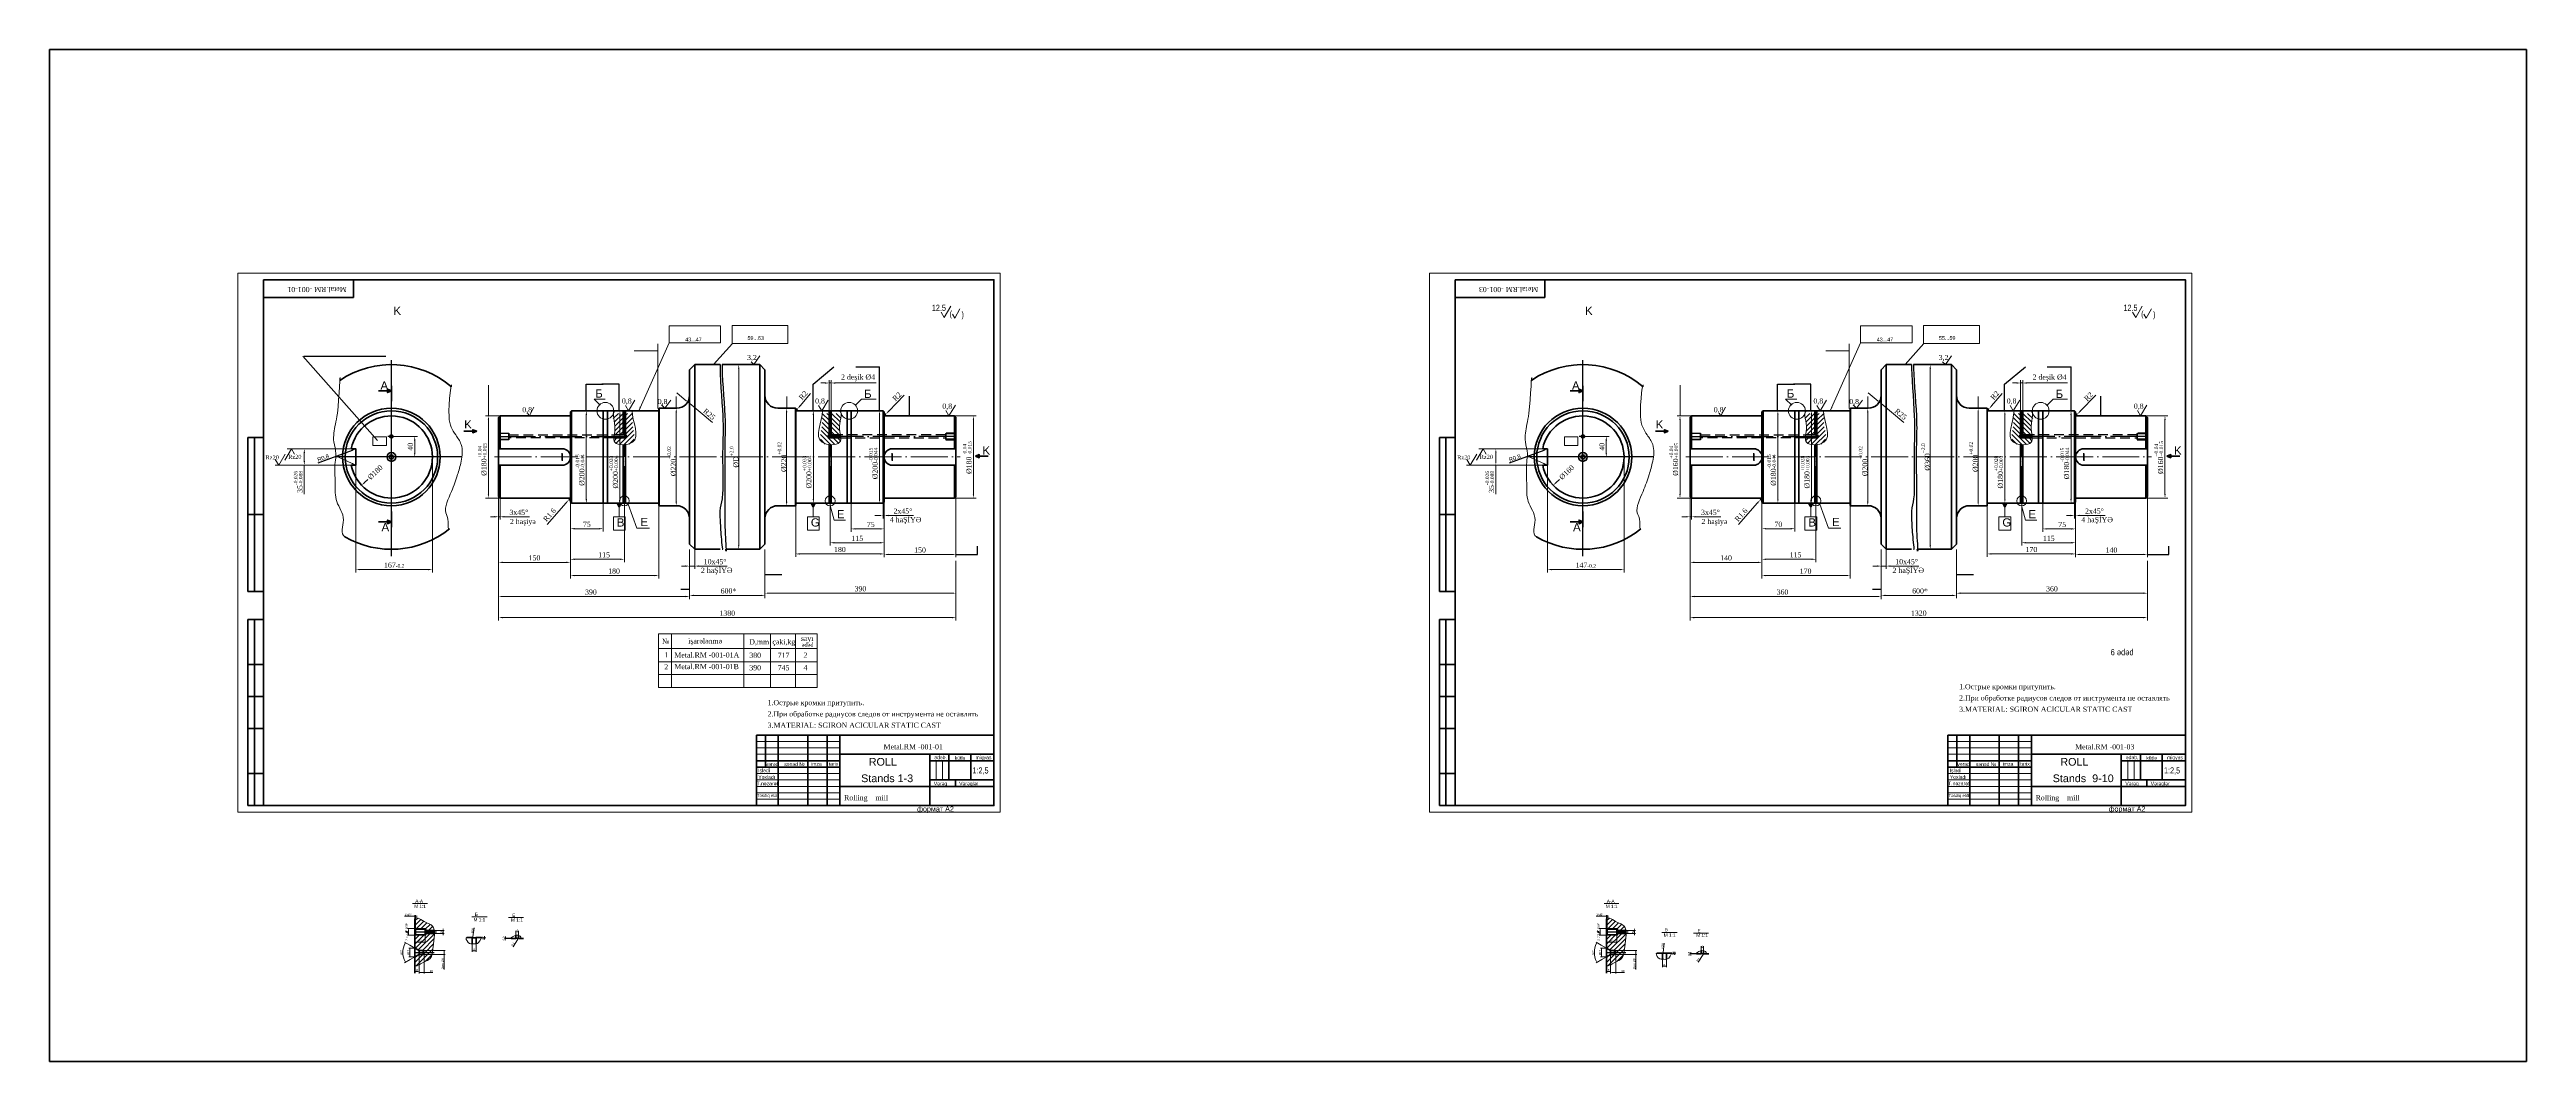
# Model space of a CAD drawing. Header units: millimetres. Extents: x -954 to 34898, y -2134 to 12006.
# Drawn here: x 8803 to 13627, y 2658 to 4630 of the extents above; entities that cross this region are included whole.
import ezdxf

# ---------------------------------------------------------------- set-up
doc = ezdxf.new("R2010")
doc.units = ezdxf.units.MM
doc.header["$LTSCALE"] = 3
for name, pattern in [('ACAD_ISO04W100', [30, 24, -3, 0, -3]), ('ACAD_ISO05W100', [33, 24, -3, 0, -3, 0, -3]), ('DASHED2', [9.525, 6.35, -3.175])]:
    doc.linetypes.add(name, pattern=pattern)
for name, color, linetype, lineweight in [('Quota', 3, 'Continuous', 40), ('êîíòóðíàÿ', 7, 'Continuous', 53), ('îñåâûå', 101, 'ACAD_ISO04W100', 20), ('контурная', 7, 'Continuous', 50), ('невидимые', 7, 'DASHED2', 25), ('осевые', 1, 'ACAD_ISO04W100', 25), ('размеры', 80, 'ACAD_ISO05W100', 25), ('тонкая', 7, 'Continuous', 20), ('тонкий', 7, 'Continuous', 20)]:
    doc.layers.add(name, color=color, linetype=linetype, lineweight=lineweight)
doc.layers.add('осевая', color=4, linetype='Continuous')
doc.styles.add('s1v2.5', font='arial.ttf', dxfattribs={"width": 0.7, "height": 2.5})
doc.styles.add('s2.5v4', font='times.ttf', dxfattribs={"height": 10})
doc.styles.add('s3v2.5', font='arial.ttf', dxfattribs={"width": 0.8, "height": 7.5})
doc.styles.add('s3v4', font='arial.ttf', dxfattribs={"width": 0.8, "height": 12})
doc.styles.add('s4v4', font='arial.ttf', dxfattribs={"height": 16})
doc.styles.get("Standard").update_dxf_attribs({"font": 'arial.ttf'})
doc.dimstyles.new('s1v4', dxfattribs={"dimtxt": 4, "dimasz": 1.5, "dimexe": 2, "dimexo": 0, "dimgap": 0.7, "dimtad": 1, "dimtxsty": 'Standard', "dimcen": 2.5, "dimadec": 0, "dimazin": 0, "dimtfac": 1, "dimtix": 1, "dimtmove": 0, "dimatfit": 3, "dimfxl": 1, "dimlwd": -1, "dimlwe": 20, "dimarcsym": 0})
doc.dimstyles.new('s2.5v4', dxfattribs={"dimtxt": 10, "dimasz": 8, "dimexe": 5.5, "dimexo": 0.5, "dimgap": 3.5, "dimtad": 1, "dimdec": 0, "dimtxsty": 's2.5v4', "dimcen": 2.5, "dimclrd": 256, "dimclre": 1, "dimclrt": 256, "dimadec": 0, "dimazin": 0, "dimtfac": 1, "dimtdec": 0, "dimtmove": 0, "dimatfit": 3, "dimfxl": 1, "dimlwd": -1, "dimlwe": -1, "dimarcsym": 0})
doc.dimstyles.new('s2v4', dxfattribs={"dimtxt": 8, "dimasz": 6, "dimexe": 3, "dimexo": 0, "dimgap": 1.5, "dimtad": 1, "dimtxsty": 'Standard', "dimcen": 2.5, "dimadec": 0, "dimazin": 0, "dimtfac": 1, "dimtmove": 0, "dimatfit": 3, "dimfxl": 1, "dimarcsym": 0})
doc.dimstyles.new('s3v2.5', dxfattribs={"dimtxt": 7.5, "dimasz": 4, "dimexe": 1.25, "dimexo": 0.625, "dimtad": 1, "dimtxsty": 's3v2.5', "dimcen": 1.5, "dimclrd": 6, "dimclre": 256, "dimclrt": 1, "dimadec": 0, "dimazin": 0, "dimtfac": 1, "dimtmove": 0, "dimatfit": 3, "dimfxl": 1, "dimlwd": -1, "dimlwe": -1, "dimarcsym": 0})
pattern_1 = [(45, (11748.1075, 2790.4715), (-4.49013, 4.49013), [])]
pattern_2 = [(45, (9427.4684, 2790.4715), (-4.49013, 4.49013), [])]

# ---------------------------------------------------------------- blocks, each defined once
blk = doc.blocks.new('*D691')
at = {"layer": 'Defpoints', "color": 0, "transparency": 16777216}
for p in [(12370.3, 3656.2), (12517.1, 3656.2), (12370.3, 3566.4)]:
    blk.add_point(p, dxfattribs=at)
at = {"layer": 'тонкая', "color": 1, "transparency": 16777216}
for p, q in [((12370.3, 3655.7), (12370.3, 3560.9)), ((12517.1, 3655.7), (12517.1, 3560.9))]:
    blk.add_line(p, q, dxfattribs=at)
at = {"layer": 'тонкая', "transparency": 16777216}
blk.add_line((12509.1, 3566.4), (12378.3, 3566.4), dxfattribs=at)
for points in [[(12378.3, 3567.7), (12378.3, 3565), (12370.3, 3566.4)], [(12509.1, 3567.7), (12509.1, 3565), (12517.1, 3566.4)]]:
    blk.add_solid(points, dxfattribs=at)
at = {"layer": 'тонкая', "transparency": 16777216, "insert": (12446.1, 3575), "char_height": 10, "attachment_point": 5, "style": 's2.5v4'}
blk.add_mtext('600*', dxfattribs=at)
blk = doc.blocks.new('*D703')
at = {"layer": 'Defpoints', "color": 0, "transparency": 16777216}
for p in [(11998.3, 3759.2), (12370.3, 3628.8), (11998.3, 3564.3)]:
    blk.add_point(p, dxfattribs=at)
at = {"layer": 'тонкий', "color": 1, "transparency": 16777216}
for p, q in [((11998.3, 3758.7), (11998.3, 3558.8)), ((12370.3, 3628.3), (12370.3, 3558.8))]:
    blk.add_line(p, q, dxfattribs=at)
at = {"layer": 'тонкий', "transparency": 16777216}
blk.add_line((12362.3, 3564.3), (12006.3, 3564.3), dxfattribs=at)
for points in [[(12006.3, 3565.6), (12006.3, 3562.9), (11998.3, 3564.3)], [(12362.3, 3565.6), (12362.3, 3562.9), (12370.3, 3564.3)]]:
    blk.add_solid(points, dxfattribs=at)
at = {"layer": 'тонкий', "transparency": 16777216, "insert": (12178.3, 3572.9), "char_height": 10, "attachment_point": 5, "style": 's2.5v4'}
blk.add_mtext('360', dxfattribs=at)
blk = doc.blocks.new('*D692')
at = {"layer": 'Defpoints', "color": 0, "transparency": 16777216}
for p in [(12345.3, 3961.2), (12364.5, 3945.2)]:
    blk.add_point(p, dxfattribs=at)
at = {"layer": 'тонкая', "transparency": 16777216}
for p, q in [((12345.3, 3961.2), (12364.5, 3945.2)), ((12414.8, 3903.3), (12370.7, 3940.1))]:
    blk.add_line(p, q, dxfattribs=at)
blk.add_solid([(12371.5, 3941.1), (12369.8, 3939), (12364.5, 3945.2)], dxfattribs=at)
at = {"layer": 'тонкая', "transparency": 16777216, "insert": (12408.7, 3919.6), "char_height": 10, "attachment_point": 5, "rotation": 320.1963, "style": 's2.5v4'}
blk.add_mtext('R25', dxfattribs=at)
blk = doc.blocks.new('*D704')
at = {"layer": 'Defpoints', "color": 0, "transparency": 16777216}
for p in [(11978.7, 3916.2), (12001.3, 3916.2), (12007.3, 3756.2)]:
    blk.add_point(p, dxfattribs=at)
at = {"layer": 'тонкая', "color": 1, "transparency": 16777216}
for p, q in [((12000.8, 3916.2), (11973.2, 3916.2)), ((12006.8, 3756.2), (11973.2, 3756.2))]:
    blk.add_line(p, q, dxfattribs=at)
at = {"layer": 'тонкая', "transparency": 16777216}
blk.add_line((11978.7, 3764.2), (11978.7, 3908.2), dxfattribs=at)
for points in [[(11977.3, 3908.2), (11980, 3908.2), (11978.7, 3916.2)], [(11977.3, 3764.2), (11980, 3764.2), (11978.7, 3756.2)]]:
    blk.add_solid(points, dxfattribs=at)
at = {"layer": 'тонкая', "transparency": 16777216, "insert": (11966.7, 3831.4), "char_height": 10, "attachment_point": 5, "rotation": 90, "style": 's2.5v4'}
blk.add_mtext('%%C160{\\H0.7x;\\S+0.04^ +0.015;}', dxfattribs=at)
blk = doc.blocks.new('*D705')
at = {"layer": 'Defpoints', "color": 0, "transparency": 16777216}
for p in [(11847.6, 3891.4), (11731.7, 3781)]:
    blk.add_point(p, dxfattribs=at)
at = {"layer": 'тонкая', "transparency": 16777216}
blk.add_line((11743.8, 3792.4), (11737.5, 3786.5), dxfattribs=at)
blk.add_solid([(11736.6, 3787.5), (11738.5, 3785.5), (11731.7, 3781)], dxfattribs=at)
at = {"layer": 'тонкая', "transparency": 16777216, "insert": (11758.1, 3806.2), "char_height": 10, "attachment_point": 5, "rotation": 43.6346, "style": 's2.5v4'}
blk.add_mtext('%%C160', dxfattribs=at)
blk = doc.blocks.new('*D706')
at = {"layer": 'Defpoints', "color": 0, "transparency": 16777216}
for p in [(11720.6, 3820.8), (11869.6, 3836.2), (11720.6, 3616.8)]:
    blk.add_point(p, dxfattribs=at)
at = {"layer": 'тонкая', "color": 1, "transparency": 16777216}
for p, q in [((11720.6, 3820.3), (11720.6, 3611.3)), ((11869.6, 3835.7), (11869.6, 3611.3))]:
    blk.add_line(p, q, dxfattribs=at)
at = {"layer": 'тонкая', "transparency": 16777216}
blk.add_line((11861.6, 3616.8), (11728.6, 3616.8), dxfattribs=at)
for points in [[(11728.6, 3618.1), (11728.6, 3615.4), (11720.6, 3616.8)], [(11861.6, 3618.1), (11861.6, 3615.4), (11869.6, 3616.8)]]:
    blk.add_solid(points, dxfattribs=at)
at = {"layer": 'тонкая', "transparency": 16777216, "insert": (11795.1, 3625.4), "char_height": 10, "attachment_point": 5, "style": 's2.5v4'}
blk.add_mtext('147{\\H0.7x;\\S^ -0.2;}', dxfattribs=at)
blk = doc.blocks.new('*D707')
at = {"layer": 'Defpoints', "color": 0, "transparency": 16777216}
for p in [(11620, 3852.2), (11711.3, 3852.2), (11711.3, 3820.2)]:
    blk.add_point(p, dxfattribs=at)
at = {"layer": 'тонкая', "color": 1, "transparency": 16777216}
for p, q in [((11710.8, 3852.2), (11614.5, 3852.2)), ((11710.8, 3820.2), (11614.5, 3820.2))]:
    blk.add_line(p, q, dxfattribs=at)
at = {"layer": 'тонкая', "transparency": 16777216}
for p, q in [((11620, 3844.2), (11620, 3828.2)), ((11620, 3820.2), (11620, 3764))]:
    blk.add_line(p, q, dxfattribs=at)
for points in [[(11618.7, 3844.2), (11621.3, 3844.2), (11620, 3852.2)], [(11618.7, 3828.2), (11621.3, 3828.2), (11620, 3820.2)]]:
    blk.add_solid(points, dxfattribs=at)
at = {"layer": 'тонкая', "transparency": 16777216, "insert": (11608.1, 3787.5), "char_height": 10, "attachment_point": 5, "rotation": 90, "style": 's2.5v4'}
blk.add_mtext('35{\\H0.7x;\\S-0.026^ -0.088;}', dxfattribs=at)
blk = doc.blocks.new('*D708')
at = {"layer": 'Defpoints', "color": 0, "transparency": 16777216}
for p in [(11793.2, 3876.2), (11835.1, 3876.2), (11816.9, 3836.2)]:
    blk.add_point(p, dxfattribs=at)
at = {"layer": 'тонкая', "color": 1, "transparency": 16777216}
for p, q in [((11793.7, 3876.2), (11840.6, 3876.2)), ((11817.4, 3836.2), (11840.6, 3836.2))]:
    blk.add_line(p, q, dxfattribs=at)
at = {"layer": 'тонкая', "transparency": 16777216}
blk.add_line((11835.1, 3844.2), (11835.1, 3868.2), dxfattribs=at)
for points in [[(11833.7, 3868.2), (11836.4, 3868.2), (11835.1, 3876.2)], [(11833.7, 3844.2), (11836.4, 3844.2), (11835.1, 3836.2)]]:
    blk.add_solid(points, dxfattribs=at)
at = {"layer": 'тонкая', "transparency": 16777216, "insert": (11826.5, 3856.2), "char_height": 10, "attachment_point": 5, "rotation": 90, "style": 's2.5v4'}
blk.add_mtext('40', dxfattribs=at)
blk = doc.blocks.new('*D709')
at = {"layer": 'Defpoints', "color": 0, "transparency": 16777216}
for p in [(11998.3, 3740.1), (12001.3, 3756.2), (12001.3, 3719.6)]:
    blk.add_point(p, dxfattribs=at)
at = {"layer": 'тонкая', "transparency": 16777216}
for p, q in [((11990.3, 3719.6), (11982.3, 3719.6)), ((11998.3, 3719.6), (12001.3, 3719.6)), ((12009.3, 3719.6), (12058.4, 3719.6))]:
    blk.add_line(p, q, dxfattribs=at)
at = {"layer": 'тонкая', "color": 1, "transparency": 16777216}
for p, q in [((11998.3, 3739.6), (11998.3, 3714.1)), ((12001.3, 3755.7), (12001.3, 3714.1))]:
    blk.add_line(p, q, dxfattribs=at)
at = {"layer": 'тонкая', "transparency": 16777216}
for points in [[(11990.3, 3721), (11990.3, 3718.3), (11998.3, 3719.6)], [(12009.3, 3721), (12009.3, 3718.3), (12001.3, 3719.6)]]:
    blk.add_solid(points, dxfattribs=at)
at = {"layer": 'тонкая', "transparency": 16777216, "insert": (12037.9, 3728.2), "char_height": 10, "attachment_point": 5, "style": 's2.5v4'}
blk.add_mtext('3x45%%D', dxfattribs=at)
blk = doc.blocks.new('*D710')
at = {"layer": 'Defpoints', "color": 0, "transparency": 16777216}
for p in [(12135, 3752.7), (12136.3, 3754.2)]:
    blk.add_point(p, dxfattribs=at)
at = {"layer": 'тонкая', "transparency": 16777216}
for p, q in [((12092.8, 3704.7), (12129.7, 3746.7)), ((12136.3, 3754.2), (12135, 3752.7))]:
    blk.add_line(p, q, dxfattribs=at)
at = {"layer": 'тонкая', "color": 1, "transparency": 16777216}
blk.add_arc((12136.3, 3754.2), 2, 228.7086, 345.6761, dxfattribs=at)
at = {"layer": 'тонкая', "transparency": 16777216}
blk.add_solid([(12128.7, 3747.6), (12130.7, 3745.8), (12135, 3752.7)], dxfattribs=at)
at = {"layer": 'тонкая', "transparency": 16777216, "insert": (12097.8, 3723.3), "char_height": 10, "attachment_point": 5, "rotation": 48.7086, "style": 's2.5v4'}
blk.add_mtext('R1.6', dxfattribs=at)
blk = doc.blocks.new('*D711')
at = {"layer": 'Defpoints', "color": 0, "transparency": 16777216}
for p in [(12138.3, 3748.2), (12202.3, 3746.2), (12202.3, 3696.4)]:
    blk.add_point(p, dxfattribs=at)
at = {"layer": 'тонкая', "color": 1, "transparency": 16777216}
for p, q in [((12138.3, 3747.7), (12138.3, 3690.9)), ((12202.3, 3745.7), (12202.3, 3690.9))]:
    blk.add_line(p, q, dxfattribs=at)
at = {"layer": 'тонкая', "transparency": 16777216}
blk.add_line((12146.3, 3696.4), (12194.3, 3696.4), dxfattribs=at)
for points in [[(12146.3, 3697.7), (12146.3, 3695.1), (12138.3, 3696.4)], [(12194.3, 3697.7), (12194.3, 3695.1), (12202.3, 3696.4)]]:
    blk.add_solid(points, dxfattribs=at)
at = {"layer": 'тонкая', "transparency": 16777216, "insert": (12170.3, 3705), "char_height": 10, "attachment_point": 5, "style": 's2.5v4'}
blk.add_mtext('70', dxfattribs=at)
blk = doc.blocks.new('*D712')
at = {"layer": 'Defpoints', "color": 0, "transparency": 16777216}
for p in [(12243.3, 3746.2), (12138.3, 3690.9), (12243.3, 3636.8)]:
    blk.add_point(p, dxfattribs=at)
at = {"layer": 'тонкая', "color": 1, "transparency": 16777216}
for p, q in [((12243.3, 3745.7), (12243.3, 3631.3)), ((12138.3, 3690.4), (12138.3, 3631.3))]:
    blk.add_line(p, q, dxfattribs=at)
at = {"layer": 'тонкая', "transparency": 16777216}
blk.add_line((12146.3, 3636.8), (12235.3, 3636.8), dxfattribs=at)
for points in [[(12146.3, 3638.2), (12146.3, 3635.5), (12138.3, 3636.8)], [(12235.3, 3638.2), (12235.3, 3635.5), (12243.3, 3636.8)]]:
    blk.add_solid(points, dxfattribs=at)
at = {"layer": 'тонкая', "transparency": 16777216, "insert": (12203.8, 3645.4), "char_height": 10, "attachment_point": 5, "style": 's2.5v4'}
blk.add_mtext('115', dxfattribs=at)
blk = doc.blocks.new('*D693')
at = {"layer": 'Defpoints', "color": 0, "transparency": 16777216}
for p in [(12310.3, 3741.7), (12138.3, 3657.9), (12310.3, 3605.1)]:
    blk.add_point(p, dxfattribs=at)
at = {"layer": 'тонкая', "color": 1, "transparency": 16777216}
for p, q in [((12310.3, 3741.2), (12310.3, 3599.6)), ((12138.3, 3657.4), (12138.3, 3599.6))]:
    blk.add_line(p, q, dxfattribs=at)
at = {"layer": 'тонкая', "transparency": 16777216}
blk.add_line((12146.3, 3605.1), (12302.3, 3605.1), dxfattribs=at)
for points in [[(12146.3, 3606.5), (12146.3, 3603.8), (12138.3, 3605.1)], [(12302.3, 3606.5), (12302.3, 3603.8), (12310.3, 3605.1)]]:
    blk.add_solid(points, dxfattribs=at)
at = {"layer": 'тонкая', "transparency": 16777216, "insert": (12223.3, 3613.7), "char_height": 10, "attachment_point": 5, "style": 's2.5v4'}
blk.add_mtext('170', dxfattribs=at)
blk = doc.blocks.new('*D694')
at = {"layer": 'Defpoints', "color": 0, "transparency": 16777216}
for p in [(11998.3, 3630.8), (11998.3, 3630.8), (12138.3, 3630.8)]:
    blk.add_point(p, dxfattribs=at)
at = {"layer": 'тонкая', "color": 1, "transparency": 16777216}
for p, q in [((11998.3, 3631.3), (11998.3, 3636.3)), ((12138.3, 3631.3), (12138.3, 3636.3))]:
    blk.add_line(p, q, dxfattribs=at)
at = {"layer": 'тонкая', "transparency": 16777216}
blk.add_line((12130.3, 3630.8), (12006.3, 3630.8), dxfattribs=at)
for points in [[(12006.3, 3632.1), (12006.3, 3629.4), (11998.3, 3630.8)], [(12130.3, 3632.1), (12130.3, 3629.4), (12138.3, 3630.8)]]:
    blk.add_solid(points, dxfattribs=at)
at = {"layer": 'тонкая', "transparency": 16777216, "insert": (12068.3, 3639.4), "char_height": 10, "attachment_point": 5, "style": 's2.5v4'}
blk.add_mtext('140', dxfattribs=at)
blk = doc.blocks.new('*D713')
at = {"layer": 'Defpoints', "color": 0, "transparency": 16777216}
for p in [(12236, 3926.2), (12234.4, 3746.2), (12234.7, 3746.2)]:
    blk.add_point(p, dxfattribs=at)
at = {"layer": 'тонкая', "color": 1, "transparency": 16777216}
for p, q in [((12235.5, 3926.2), (12229.2, 3926.2)), ((12234.9, 3746.2), (12240.2, 3746.2))]:
    blk.add_line(p, q, dxfattribs=at)
at = {"layer": 'тонкая', "transparency": 16777216}
blk.add_line((12234.7, 3918.2), (12234.7, 3754.2), dxfattribs=at)
for points in [[(12233.3, 3918.2), (12236, 3918.2), (12234.7, 3926.2)], [(12233.3, 3754.2), (12236, 3754.2), (12234.7, 3746.2)]]:
    blk.add_solid(points, dxfattribs=at)
at = {"layer": 'тонкая', "transparency": 16777216, "insert": (12222.7, 3806.7), "char_height": 10, "attachment_point": 5, "rotation": 90, "style": 's2.5v4'}
blk.add_mtext('%%C180{\\H0.7x;\\S+0.028^ +0.003;}', dxfattribs=at)
blk = doc.blocks.new('*D714')
at = {"layer": 'Defpoints', "color": 0, "transparency": 16777216}
for p in [(12328.1, 3931.2), (12344.4, 3931.2), (12328.1, 3741.2)]:
    blk.add_point(p, dxfattribs=at)
at = {"layer": 'тонкая', "color": 1, "transparency": 16777216}
for p, q in [((12328.6, 3931.2), (12349.9, 3931.2)), ((12328.6, 3741.2), (12349.9, 3741.2))]:
    blk.add_line(p, q, dxfattribs=at)
at = {"layer": 'тонкая', "transparency": 16777216}
blk.add_line((12344.4, 3749.2), (12344.4, 3923.2), dxfattribs=at)
for points in [[(12343, 3923.2), (12345.7, 3923.2), (12344.4, 3931.2)], [(12343, 3749.2), (12345.7, 3749.2), (12344.4, 3741.2)]]:
    blk.add_solid(points, dxfattribs=at)
at = {"layer": 'тонкая', "transparency": 16777216, "insert": (12335.6, 3828), "char_height": 10, "attachment_point": 5, "rotation": 90, "style": 's2.5v4'}
blk.add_mtext('%%C200{\\H0.7x;\\S+0.02^ ;}', dxfattribs=at)
blk = doc.blocks.new('*D715')
at = {"layer": 'Defpoints', "color": 0, "transparency": 16777216}
for p in [(12169.2, 3926.2), (12169.3, 3926.2), (12169.2, 3746.2)]:
    blk.add_point(p, dxfattribs=at)
at = {"layer": 'тонкая', "transparency": 16777216}
blk.add_line((12169.3, 3754.2), (12169.3, 3918.2), dxfattribs=at)
at = {"layer": 'тонкая', "color": 1, "transparency": 16777216}
for p, q in [((12169.7, 3926.2), (12174.8, 3926.2)), ((12169.7, 3746.2), (12174.8, 3746.2))]:
    blk.add_line(p, q, dxfattribs=at)
at = {"layer": 'тонкая', "transparency": 16777216}
for points in [[(12168, 3918.2), (12170.6, 3918.2), (12169.3, 3926.2)], [(12168, 3754.2), (12170.6, 3754.2), (12169.3, 3746.2)]]:
    blk.add_solid(points, dxfattribs=at)
at = {"layer": 'тонкая', "transparency": 16777216, "insert": (12157.3, 3810.7), "char_height": 10, "attachment_point": 5, "rotation": 90, "style": 's2.5v4'}
blk.add_mtext('%%C180{\\H0.7x;\\S-0.015^ -0.044;}', dxfattribs=at)
blk = doc.blocks.new('*D716')
at = {"layer": 'Defpoints', "color": 0, "transparency": 16777216}
for p in [(11719.5, 3851.4), (11720, 3851.6)]:
    blk.add_point(p, dxfattribs=at)
at = {"layer": 'тонкая', "color": 0, "lineweight": -2, "transparency": 16777216}
for p, q in [((11646.9, 3824.8), (11713.9, 3849.3)), ((11720, 3851.6), (11719.5, 3851.4))]:
    blk.add_line(p, q, dxfattribs=at)
blk.add_arc((11720, 3851.6), 0.6, 90, 200.1421, dxfattribs=at)
at = {"layer": 'тонкая', "color": 0, "transparency": 16777216}
blk.add_solid([(11713.5, 3850.3), (11714.2, 3848.4), (11719.5, 3851.4)], dxfattribs=at)
at = {"layer": 'тонкая', "color": 0, "transparency": 16777216, "insert": (11656.8, 3834.4), "char_height": 8, "attachment_point": 5, "rotation": 20.1421}
blk.add_mtext('R0.8', dxfattribs=at)
blk = doc.blocks.new('*D717')
at = {"layer": 'Defpoints', "color": 0, "transparency": 16777216}
for p in [(12452.5, 4016.2), (12466, 4016.2), (12452.5, 3656.2)]:
    blk.add_point(p, dxfattribs=at)
at = {"layer": 'тонкая', "color": 1, "transparency": 16777216}
for p, q in [((12453, 4016.2), (12471.5, 4016.2)), ((12453, 3656.2), (12471.5, 3656.2))]:
    blk.add_line(p, q, dxfattribs=at)
at = {"layer": 'тонкая', "transparency": 16777216}
blk.add_line((12466, 3664.2), (12466, 4008.2), dxfattribs=at)
for points in [[(12464.7, 4008.2), (12467.4, 4008.2), (12466, 4016.2)], [(12464.7, 3664.2), (12467.4, 3664.2), (12466, 3656.2)]]:
    blk.add_solid(points, dxfattribs=at)
at = {"layer": 'тонкая', "transparency": 16777216, "insert": (12457.3, 3836.2), "char_height": 10, "attachment_point": 5, "rotation": 90, "style": 's2.5v4'}
blk.add_mtext('%%C360{\\H0.7x;\\S+2.0^ ;}', dxfattribs=at)
blk = doc.blocks.new('*D718')
at = {"layer": 'Defpoints', "color": 0, "transparency": 16777216}
for p in [(12579.1, 3928.2), (12580.4, 3929.7)]:
    blk.add_point(p, dxfattribs=at)
at = {"layer": 'тонкая', "transparency": 16777216}
for p, q in [((12605.8, 3959.8), (12585.6, 3935.8)), ((12579.1, 3928.2), (12580.4, 3929.7))]:
    blk.add_line(p, q, dxfattribs=at)
at = {"layer": 'тонкая', "color": 1, "transparency": 16777216}
blk.add_arc((12579.1, 3928.2), 2, 49.8986, 165.6761, dxfattribs=at)
at = {"layer": 'тонкая', "transparency": 16777216}
blk.add_solid([(12584.6, 3936.7), (12586.6, 3935), (12580.4, 3929.7)], dxfattribs=at)
at = {"layer": 'тонкая', "transparency": 16777216, "insert": (12591.8, 3956.4), "char_height": 10, "attachment_point": 5, "rotation": 49.8986, "style": 's2.5v4'}
blk.add_mtext('R2', dxfattribs=at)
blk = doc.blocks.new('*D719')
at = {"layer": 'Defpoints', "color": 0, "transparency": 16777216}
for p in [(12642.1, 3980.4), (12642.1, 3926.2), (12646.1, 3926.2)]:
    blk.add_point(p, dxfattribs=at)
at = {"layer": 'тонкая', "transparency": 16777216}
for p, q in [((12634.1, 3980.4), (12626.1, 3980.4)), ((12642.1, 3980.4), (12646.1, 3980.4)), ((12654.1, 3980.4), (12733.5, 3980.4))]:
    blk.add_line(p, q, dxfattribs=at)
at = {"layer": 'тонкая', "color": 1, "transparency": 16777216}
for p, q in [((12642.1, 3926.7), (12642.1, 3985.9)), ((12646.1, 3926.7), (12646.1, 3985.9))]:
    blk.add_line(p, q, dxfattribs=at)
at = {"layer": 'тонкая', "transparency": 16777216}
for points in [[(12634.1, 3981.7), (12634.1, 3979), (12642.1, 3980.4)], [(12654.1, 3981.7), (12654.1, 3979), (12646.1, 3980.4)]]:
    blk.add_solid(points, dxfattribs=at)
at = {"layer": 'тонкая', "transparency": 16777216, "insert": (12698.5, 3990.4), "char_height": 10, "attachment_point": 5, "style": 's2.5v4'}
blk.add_mtext('2 de{\\fTimes New Roman|b0|i0|c238|p18;şik }%%C4', dxfattribs=at)
blk = doc.blocks.new('*D720')
at = {"layer": 'Defpoints', "color": 0, "transparency": 16777216}
for p in [(12559.4, 3931.2), (12559.4, 3931.2), (12559.4, 3741.2)]:
    blk.add_point(p, dxfattribs=at)
at = {"layer": 'тонкая', "color": 1, "transparency": 16777216}
for p, q in [((12558.9, 3931.2), (12553.9, 3931.2)), ((12558.9, 3741.2), (12553.9, 3741.2))]:
    blk.add_line(p, q, dxfattribs=at)
at = {"layer": 'тонкая', "transparency": 16777216}
blk.add_line((12559.4, 3749.2), (12559.4, 3923.2), dxfattribs=at)
for points in [[(12558.1, 3923.2), (12560.7, 3923.2), (12559.4, 3931.2)], [(12558.1, 3749.2), (12560.7, 3749.2), (12559.4, 3741.2)]]:
    blk.add_solid(points, dxfattribs=at)
at = {"layer": 'тонкая', "transparency": 16777216, "insert": (12550.7, 3836.2), "char_height": 10, "attachment_point": 5, "rotation": 90, "style": 's2.5v4'}
blk.add_mtext('%%C200{\\H0.7x;\\S+0.02^ ;}', dxfattribs=at)
blk = doc.blocks.new('*D695')
at = {"layer": 'Defpoints', "color": 0, "transparency": 16777216}
for p in [(12612.7, 3926.2), (12611.1, 3746.2), (12611.4, 3746.2)]:
    blk.add_point(p, dxfattribs=at)
at = {"layer": 'тонкая', "color": 1, "transparency": 16777216}
for p, q in [((12612.2, 3926.2), (12605.9, 3926.2)), ((12611.6, 3746.2), (12616.9, 3746.2))]:
    blk.add_line(p, q, dxfattribs=at)
at = {"layer": 'тонкая', "transparency": 16777216}
blk.add_line((12611.4, 3918.2), (12611.4, 3754.2), dxfattribs=at)
for points in [[(12610.1, 3918.2), (12612.7, 3918.2), (12611.4, 3926.2)], [(12610.1, 3754.2), (12612.7, 3754.2), (12611.4, 3746.2)]]:
    blk.add_solid(points, dxfattribs=at)
at = {"layer": 'тонкая', "transparency": 16777216, "insert": (12599.4, 3806.7), "char_height": 10, "attachment_point": 5, "rotation": 90, "style": 's2.5v4'}
blk.add_mtext('%%C180{\\H0.7x;\\S+0.028^ +0.003;}', dxfattribs=at)
blk = doc.blocks.new('*D696')
at = {"layer": 'Defpoints', "color": 0, "transparency": 16777216}
for p in [(12723.8, 3926.2), (12740.3, 3926.2), (12723.8, 3746.2)]:
    blk.add_point(p, dxfattribs=at)
at = {"layer": 'тонкая', "color": 1, "transparency": 16777216}
for p, q in [((12724.3, 3926.2), (12745.8, 3926.2)), ((12724.3, 3746.2), (12745.8, 3746.2))]:
    blk.add_line(p, q, dxfattribs=at)
at = {"layer": 'тонкая', "transparency": 16777216}
blk.add_line((12740.3, 3754.2), (12740.3, 3918.2), dxfattribs=at)
for points in [[(12738.9, 3918.2), (12741.6, 3918.2), (12740.3, 3926.2)], [(12738.9, 3754.2), (12741.6, 3754.2), (12740.3, 3746.2)]]:
    blk.add_solid(points, dxfattribs=at)
at = {"layer": 'тонкая', "transparency": 16777216, "insert": (12728.3, 3823.5), "char_height": 10, "attachment_point": 5, "rotation": 90, "style": 's2.5v4'}
blk.add_mtext('%%C180{\\H0.7x;\\S-0.015^ -0.044;}', dxfattribs=at)
blk = doc.blocks.new('*D697')
at = {"layer": 'Defpoints', "color": 0, "transparency": 16777216}
for p in [(12885.6, 3916.2), (12885.6, 3756.2), (12923.2, 3756.2)]:
    blk.add_point(p, dxfattribs=at)
at = {"layer": 'тонкая', "color": 1, "transparency": 16777216}
for p, q in [((12886.1, 3916.2), (12928.7, 3916.2)), ((12886.1, 3756.2), (12928.7, 3756.2))]:
    blk.add_line(p, q, dxfattribs=at)
at = {"layer": 'тонкая', "transparency": 16777216}
blk.add_line((12923.2, 3908.2), (12923.2, 3764.2), dxfattribs=at)
for points in [[(12921.9, 3908.2), (12924.6, 3908.2), (12923.2, 3916.2)], [(12921.9, 3764.2), (12924.6, 3764.2), (12923.2, 3756.2)]]:
    blk.add_solid(points, dxfattribs=at)
at = {"layer": 'тонкая', "transparency": 16777216, "insert": (12911.3, 3835.1), "char_height": 10, "attachment_point": 5, "rotation": 90, "style": 's2.5v4'}
blk.add_mtext('%%C160{\\H0.7x;\\S+0.04^ +0.015;}', dxfattribs=at)
blk = doc.blocks.new('*D721')
at = {"layer": 'Defpoints', "color": 0, "transparency": 16777216}
for p in [(12747.1, 3746.2), (12749.1, 3748.2), (12749.1, 3722.1)]:
    blk.add_point(p, dxfattribs=at)
at = {"layer": 'тонкая', "transparency": 16777216}
for p, q in [((12739.1, 3722.1), (12731.1, 3722.1)), ((12747.1, 3722.1), (12749.1, 3722.1)), ((12757.1, 3722.1), (12806.5, 3722.1))]:
    blk.add_line(p, q, dxfattribs=at)
at = {"layer": 'тонкая', "color": 1, "transparency": 16777216}
for p, q in [((12747.1, 3745.7), (12747.1, 3716.6)), ((12749.1, 3747.7), (12749.1, 3716.6))]:
    blk.add_line(p, q, dxfattribs=at)
at = {"layer": 'тонкая', "transparency": 16777216}
for points in [[(12739.1, 3723.5), (12739.1, 3720.8), (12747.1, 3722.1)], [(12757.1, 3723.5), (12757.1, 3720.8), (12749.1, 3722.1)]]:
    blk.add_solid(points, dxfattribs=at)
at = {"layer": 'тонкая', "transparency": 16777216, "insert": (12785.8, 3730.7), "char_height": 10, "attachment_point": 5, "style": 's2.5v4'}
blk.add_mtext('2x45%%D', dxfattribs=at)
blk = doc.blocks.new('*D722')
at = {"layer": 'Defpoints', "color": 0, "transparency": 16777216}
for p in [(12749.1, 3716.6), (12889.1, 3759.2), (12749.1, 3646.2)]:
    blk.add_point(p, dxfattribs=at)
at = {"layer": 'тонкая', "color": 1, "transparency": 16777216}
for p, q in [((12749.1, 3716.1), (12749.1, 3640.7)), ((12889.1, 3758.7), (12889.1, 3640.7))]:
    blk.add_line(p, q, dxfattribs=at)
at = {"layer": 'тонкая', "transparency": 16777216}
blk.add_line((12881.1, 3646.2), (12757.1, 3646.2), dxfattribs=at)
for points in [[(12757.1, 3647.5), (12757.1, 3644.9), (12749.1, 3646.2)], [(12881.1, 3647.5), (12881.1, 3644.9), (12889.1, 3646.2)]]:
    blk.add_solid(points, dxfattribs=at)
at = {"layer": 'тонкая', "transparency": 16777216, "insert": (12819.1, 3654.8), "char_height": 10, "attachment_point": 5, "style": 's2.5v4'}
blk.add_mtext('140', dxfattribs=at)
blk = doc.blocks.new('*D723')
at = {"layer": 'Defpoints', "color": 0, "transparency": 16777216}
for p in [(12685.1, 3746.2), (12749.1, 3696), (12749.1, 3646.2)]:
    blk.add_point(p, dxfattribs=at)
at = {"layer": 'тонкая', "color": 1, "transparency": 16777216}
for p, q in [((12685.1, 3745.7), (12685.1, 3690.5)), ((12749.1, 3646.7), (12749.1, 3701.5))]:
    blk.add_line(p, q, dxfattribs=at)
at = {"layer": 'тонкая', "transparency": 16777216}
blk.add_line((12693.1, 3696), (12741.1, 3696), dxfattribs=at)
for points in [[(12693.1, 3697.3), (12693.1, 3694.7), (12685.1, 3696)], [(12741.1, 3697.3), (12741.1, 3694.7), (12749.1, 3696)]]:
    blk.add_solid(points, dxfattribs=at)
at = {"layer": 'тонкая', "transparency": 16777216, "insert": (12723.1, 3704.6), "char_height": 10, "attachment_point": 5, "style": 's2.5v4'}
blk.add_mtext('75', dxfattribs=at)
blk = doc.blocks.new('*D698')
at = {"layer": 'Defpoints', "color": 0, "transparency": 16777216}
for p in [(12644.1, 3746.2), (12749.1, 3669), (12749.1, 3646.2)]:
    blk.add_point(p, dxfattribs=at)
at = {"layer": 'тонкая', "color": 1, "transparency": 16777216}
for p, q in [((12644.1, 3745.7), (12644.1, 3663.5)), ((12749.1, 3646.7), (12749.1, 3674.5))]:
    blk.add_line(p, q, dxfattribs=at)
at = {"layer": 'тонкая', "transparency": 16777216}
blk.add_line((12652.1, 3669), (12741.1, 3669), dxfattribs=at)
for points in [[(12652.1, 3670.4), (12652.1, 3667.7), (12644.1, 3669)], [(12741.1, 3670.4), (12741.1, 3667.7), (12749.1, 3669)]]:
    blk.add_solid(points, dxfattribs=at)
at = {"layer": 'тонкая', "transparency": 16777216, "insert": (12696.9, 3677.6), "char_height": 10, "attachment_point": 5, "style": 's2.5v4'}
blk.add_mtext('115', dxfattribs=at)
blk = doc.blocks.new('*D699')
at = {"layer": 'Defpoints', "color": 0, "transparency": 16777216}
for p in [(12889.1, 3634.4), (12517.1, 3601.9), (12889.1, 3570.7)]:
    blk.add_point(p, dxfattribs=at)
at = {"layer": 'тонкая', "color": 1, "transparency": 16777216}
for p, q in [((12889.1, 3633.9), (12889.1, 3565.2)), ((12517.1, 3601.4), (12517.1, 3565.2))]:
    blk.add_line(p, q, dxfattribs=at)
at = {"layer": 'тонкая', "transparency": 16777216}
blk.add_line((12525.1, 3570.7), (12881.1, 3570.7), dxfattribs=at)
for points in [[(12525.1, 3572.1), (12525.1, 3569.4), (12517.1, 3570.7)], [(12881.1, 3572.1), (12881.1, 3569.4), (12889.1, 3570.7)]]:
    blk.add_solid(points, dxfattribs=at)
at = {"layer": 'тонкая', "transparency": 16777216, "insert": (12703.1, 3579.3), "char_height": 10, "attachment_point": 5, "style": 's2.5v4'}
blk.add_mtext('360', dxfattribs=at)
blk = doc.blocks.new('*D700')
at = {"layer": 'Defpoints', "color": 0, "transparency": 16777216}
for p in [(11998.3, 3558.8), (11998.3, 3523.1), (12889.1, 3565.2)]:
    blk.add_point(p, dxfattribs=at)
at = {"layer": 'тонкая', "color": 1, "transparency": 16777216}
for p, q in [((11998.3, 3558.3), (11998.3, 3517.6)), ((12889.1, 3564.7), (12889.1, 3517.6))]:
    blk.add_line(p, q, dxfattribs=at)
at = {"layer": 'тонкая', "transparency": 16777216}
blk.add_line((12881.1, 3523.1), (12006.3, 3523.1), dxfattribs=at)
for points in [[(12006.3, 3524.5), (12006.3, 3521.8), (11998.3, 3523.1)], [(12881.1, 3524.5), (12881.1, 3521.8), (12889.1, 3523.1)]]:
    blk.add_solid(points, dxfattribs=at)
at = {"layer": 'тонкая', "transparency": 16777216, "insert": (12443.7, 3531.7), "char_height": 10, "attachment_point": 5, "style": 's2.5v4'}
blk.add_mtext('1320', dxfattribs=at)
blk = doc.blocks.new('*D701')
at = {"layer": 'Defpoints', "color": 0, "transparency": 16777216}
for p in [(12577.1, 3741.7), (12749.1, 3659.9), (12749.1, 3647.2)]:
    blk.add_point(p, dxfattribs=at)
at = {"layer": 'тонкая', "color": 1, "transparency": 16777216}
for p, q in [((12577.1, 3741.2), (12577.1, 3641.7)), ((12749.1, 3659.4), (12749.1, 3641.7))]:
    blk.add_line(p, q, dxfattribs=at)
at = {"layer": 'тонкая', "transparency": 16777216}
blk.add_line((12585.1, 3647.2), (12741.1, 3647.2), dxfattribs=at)
for points in [[(12585.1, 3648.6), (12585.1, 3645.9), (12577.1, 3647.2)], [(12741.1, 3648.6), (12741.1, 3645.9), (12749.1, 3647.2)]]:
    blk.add_solid(points, dxfattribs=at)
at = {"layer": 'тонкая', "transparency": 16777216, "insert": (12663.1, 3655.8), "char_height": 10, "attachment_point": 5, "style": 's2.5v4'}
blk.add_mtext('170', dxfattribs=at)
blk = doc.blocks.new('*D724')
at = {"layer": 'Defpoints', "color": 0, "transparency": 16777216}
for p in [(12751.1, 3918.2), (12752.5, 3919.6)]:
    blk.add_point(p, dxfattribs=at)
at = {"layer": 'тонкая', "transparency": 16777216}
for p, q in [((12788.5, 3956.4), (12758.1, 3925.3)), ((12751.1, 3918.2), (12752.5, 3919.6))]:
    blk.add_line(p, q, dxfattribs=at)
at = {"layer": 'тонкая', "color": 1, "transparency": 16777216}
blk.add_arc((12751.1, 3918.2), 2, 45.6515, 165.6761, dxfattribs=at)
at = {"layer": 'тонкая', "transparency": 16777216}
blk.add_solid([(12757.2, 3926.3), (12759.1, 3924.4), (12752.5, 3919.6)], dxfattribs=at)
at = {"layer": 'тонкая', "transparency": 16777216, "insert": (12774.3, 3954), "char_height": 10, "attachment_point": 5, "rotation": 45.6515, "style": 's2.5v4'}
blk.add_mtext('R2', dxfattribs=at)
blk = doc.blocks.new('*D725')
at = {"layer": 'Defpoints', "color": 0, "transparency": 16777216}
for p in [(11869.6, 2913.5), (11869.6, 2907.5), (11890.2, 2907.5)]:
    blk.add_point(p, dxfattribs=at)
at = {"layer": 'тонкая', "color": 0, "lineweight": 20, "transparency": 16777216}
for p, q in [((11869.6, 2913.5), (11892.2, 2913.5)), ((11869.6, 2907.5), (11892.2, 2907.5))]:
    blk.add_line(p, q, dxfattribs=at)
at = {"layer": 'тонкая', "color": 0, "transparency": 16777216}
for p, q in [((11890.2, 2915), (11890.2, 2916.5)), ((11890.2, 2913.5), (11890.2, 2907.5)), ((11890.2, 2906), (11890.2, 2904.5))]:
    blk.add_line(p, q, dxfattribs=at)
for points in [[(11889.9, 2915), (11890.4, 2915), (11890.2, 2913.5)], [(11889.9, 2906), (11890.4, 2906), (11890.2, 2907.5)]]:
    blk.add_solid(points, dxfattribs=at)
at = {"layer": 'тонкая', "color": 0, "transparency": 16777216, "insert": (11887.3, 2910.5), "char_height": 4, "attachment_point": 5, "rotation": 90}
blk.add_mtext('%%c6', dxfattribs=at)
blk = doc.blocks.new('*D726')
at = {"layer": 'Defpoints', "color": 0, "transparency": 16777216}
for p in [(11825.8, 2862), (11835.6, 2879), (11835.6, 2862)]:
    blk.add_point(p, dxfattribs=at)
at = {"layer": 'тонкая', "color": 0, "lineweight": 20, "transparency": 16777216}
for p, q in [((11835.6, 2879), (11823.8, 2879)), ((11835.6, 2862), (11823.8, 2862))]:
    blk.add_line(p, q, dxfattribs=at)
at = {"layer": 'тонкая', "color": 0, "transparency": 16777216}
blk.add_line((11825.8, 2877.5), (11825.8, 2863.5), dxfattribs=at)
for points in [[(11825.6, 2877.5), (11826.1, 2877.5), (11825.8, 2879)], [(11825.6, 2863.5), (11826.1, 2863.5), (11825.8, 2862)]]:
    blk.add_solid(points, dxfattribs=at)
at = {"layer": 'тонкая', "color": 0, "transparency": 16777216, "insert": (11823, 2870.5), "char_height": 4, "attachment_point": 5, "rotation": 90}
blk.add_mtext('%%c17', dxfattribs=at)
blk = doc.blocks.new('*D727')
at = {"layer": 'Defpoints', "color": 0, "transparency": 16777216}
for p in [(11812.4, 2877.2), (11825.4, 2884.9), (11826.4, 2856.8), (11835.6, 2879), (11843.5, 2866.5)]:
    blk.add_point(p, dxfattribs=at)
at = {"layer": 'тонкая', "color": 0, "lineweight": 20, "transparency": 16777216}
for p, q in [((11826.4, 2856.8), (11815.2, 2850.4)), ((11825.4, 2884.9), (11815.3, 2890.7))]:
    blk.add_line(p, q, dxfattribs=at)
at = {"layer": 'тонкая', "color": 0, "transparency": 16777216}
blk.add_arc((11850.4, 2870.4), 38.5, 152.2307, 207.4632, dxfattribs=at)
for points in [[(11816.4, 2852.8), (11816, 2852.6), (11816.9, 2851.4)], [(11816.1, 2888.5), (11816.5, 2888.3), (11817, 2889.7)]]:
    blk.add_solid(points, dxfattribs=at)
at = {"layer": 'тонкая', "color": 0, "transparency": 16777216, "insert": (11809.1, 2870.6), "char_height": 4, "attachment_point": 5, "rotation": 89.8469}
blk.add_mtext('60°', dxfattribs=at)
blk = doc.blocks.new('*D728')
at = {"layer": 'Defpoints', "color": 0, "transparency": 16777216}
for p in [(11835.6, 2904), (11855.6, 2904), (11835.6, 2890.5)]:
    blk.add_point(p, dxfattribs=at)
at = {"layer": 'тонкая', "color": 0, "lineweight": 20, "transparency": 16777216}
for p, q in [((11835.6, 2904), (11835.6, 2888.5)), ((11855.6, 2904), (11855.6, 2888.5))]:
    blk.add_line(p, q, dxfattribs=at)
at = {"layer": 'тонкая', "color": 0, "transparency": 16777216}
blk.add_line((11854.1, 2890.5), (11837.1, 2890.5), dxfattribs=at)
for points in [[(11837.1, 2890.7), (11837.1, 2890.2), (11835.6, 2890.5)], [(11854.1, 2890.7), (11854.1, 2890.2), (11855.6, 2890.5)]]:
    blk.add_solid(points, dxfattribs=at)
at = {"layer": 'тонкая', "color": 0, "transparency": 16777216, "insert": (11845.6, 2893.2), "char_height": 4, "attachment_point": 5}
blk.add_mtext('20', dxfattribs=at)
blk = doc.blocks.new('*D702')
at = {"layer": 'Defpoints', "color": 0, "transparency": 16777216}
for p in [(11835.6, 2866.5), (11843.5, 2866.5), (11835.6, 2833.5)]:
    blk.add_point(p, dxfattribs=at)
at = {"layer": 'тонкая', "color": 0, "lineweight": 20, "transparency": 16777216}
for p, q in [((11835.6, 2866.5), (11835.6, 2831.5)), ((11843.5, 2866.5), (11843.5, 2831.5))]:
    blk.add_line(p, q, dxfattribs=at)
at = {"layer": 'тонкая', "color": 0, "transparency": 16777216}
blk.add_line((11842, 2833.5), (11837.1, 2833.5), dxfattribs=at)
for points in [[(11837.1, 2833.7), (11837.1, 2833.2), (11835.6, 2833.5)], [(11842, 2833.7), (11842, 2833.2), (11843.5, 2833.5)]]:
    blk.add_solid(points, dxfattribs=at)
at = {"layer": 'тонкая', "color": 0, "transparency": 16777216, "insert": (11839.5, 2836.2), "char_height": 4, "attachment_point": 5}
blk.add_mtext('8', dxfattribs=at)
blk = doc.blocks.new('*D729')
at = {"layer": 'Defpoints', "color": 0, "transparency": 16777216}
for p in [(11843.5, 2870.5), (11853.6, 2870.5), (11843.5, 2831.7)]:
    blk.add_point(p, dxfattribs=at)
at = {"layer": 'тонкая', "color": 0, "lineweight": 20, "transparency": 16777216}
for p, q in [((11843.5, 2870.5), (11843.5, 2829.7)), ((11853.6, 2870.5), (11853.6, 2829.7))]:
    blk.add_line(p, q, dxfattribs=at)
at = {"layer": 'тонкая', "color": 0, "transparency": 16777216}
for p, q in [((11845, 2831.7), (11852.1, 2831.7)), ((11853.6, 2831.7), (11870.6, 2831.7))]:
    blk.add_line(p, q, dxfattribs=at)
for points in [[(11845, 2831.9), (11845, 2831.4), (11843.5, 2831.7)], [(11852.1, 2831.9), (11852.1, 2831.4), (11853.6, 2831.7)]]:
    blk.add_solid(points, dxfattribs=at)
at = {"layer": 'тонкая', "color": 0, "transparency": 16777216, "insert": (11867.3, 2834.4), "char_height": 4, "attachment_point": 5}
blk.add_mtext('10', dxfattribs=at)
blk = doc.blocks.new('*D730')
at = {"layer": 'Defpoints', "color": 0, "transparency": 16777216}
for p in [(11850.1, 2874.5), (11850.1, 2866.5), (11892.4, 2866.5)]:
    blk.add_point(p, dxfattribs=at)
at = {"layer": 'тонкая', "color": 0, "lineweight": 20, "transparency": 16777216}
for p, q in [((11850.1, 2874.5), (11894.4, 2874.5)), ((11850.1, 2866.5), (11894.4, 2866.5))]:
    blk.add_line(p, q, dxfattribs=at)
at = {"layer": 'тонкая', "color": 0, "transparency": 16777216}
for p, q in [((11892.4, 2873), (11892.4, 2868)), ((11892.4, 2866.5), (11892.4, 2837.5))]:
    blk.add_line(p, q, dxfattribs=at)
for points in [[(11892.1, 2873), (11892.6, 2873), (11892.4, 2874.5)], [(11892.1, 2868), (11892.6, 2868), (11892.4, 2866.5)]]:
    blk.add_solid(points, dxfattribs=at)
at = {"layer": 'тонкая', "color": 0, "transparency": 16777216, "insert": (11889.5, 2848.4), "char_height": 4, "attachment_point": 5, "rotation": 90}
blk.add_mtext('2{\\fArial|b0|i0|c204|p34;отв}.%%c8', dxfattribs=at)
blk = doc.blocks.new('*D731')
at = {"layer": 'Defpoints', "color": 0, "transparency": 16777216}
for p in [(11823.1, 2904), (11838.7, 2917), (11838.7, 2904)]:
    blk.add_point(p, dxfattribs=at)
at = {"layer": 'тонкая', "color": 0, "lineweight": 20, "transparency": 16777216}
for p, q in [((11838.7, 2917), (11821.1, 2917)), ((11838.7, 2904), (11821.1, 2904))]:
    blk.add_line(p, q, dxfattribs=at)
at = {"layer": 'тонкая', "color": 0, "transparency": 16777216}
blk.add_line((11823.1, 2915.5), (11823.1, 2905.5), dxfattribs=at)
for points in [[(11822.8, 2915.5), (11823.3, 2915.5), (11823.1, 2917)], [(11822.8, 2905.5), (11823.3, 2905.5), (11823.1, 2904)]]:
    blk.add_solid(points, dxfattribs=at)
at = {"layer": 'тонкая', "color": 0, "transparency": 16777216, "insert": (11819.5, 2910.5), "char_height": 4, "attachment_point": 5, "rotation": 90}
blk.add_mtext("\\A1;2 {\\fArial|b0|i0|c204|p34;отв}.{\\H0.7x;\\S1#4;}'' BSP", dxfattribs=at)
blk = doc.blocks.new('*D732')
at = {"layer": 'Defpoints', "color": 0, "transparency": 16777216}
for p in [(11835.6, 2941.3), (11835.6, 2914.7), (11836.6, 2914.7)]:
    blk.add_point(p, dxfattribs=at)
at = {"layer": 'тонкая', "color": 0, "lineweight": 20, "transparency": 16777216}
for p, q in [((11835.6, 2914.7), (11835.6, 2943.3)), ((11836.6, 2914.7), (11836.6, 2943.3))]:
    blk.add_line(p, q, dxfattribs=at)
at = {"layer": 'тонкая', "color": 0, "transparency": 16777216}
for p, q in [((11834.1, 2941.3), (11815.4, 2941.3)), ((11836.6, 2941.3), (11835.6, 2941.3)), ((11838.1, 2941.3), (11839.6, 2941.3))]:
    blk.add_line(p, q, dxfattribs=at)
for points in [[(11834.1, 2941.6), (11834.1, 2941.1), (11835.6, 2941.3)], [(11838.1, 2941.6), (11838.1, 2941.1), (11836.6, 2941.3)]]:
    blk.add_solid(points, dxfattribs=at)
at = {"layer": 'тонкая', "color": 0, "transparency": 16777216, "insert": (11822.5, 2944.1), "char_height": 4, "attachment_point": 5}
blk.add_mtext('1*45°', dxfattribs=at)
blk = doc.blocks.new('*D733')
at = {"layer": 'Defpoints', "color": 0, "transparency": 16777216}
for p in [(12022.2, 2864.3), (12024.3, 2867.7)]:
    blk.add_point(p, dxfattribs=at)
at = {"layer": 'тонкая', "color": 0, "transparency": 16777216}
blk.add_line((12014.2, 2851.4), (12023.5, 2866.4), dxfattribs=at)
blk.add_solid([(12023.3, 2866.6), (12023.7, 2866.3), (12024.3, 2867.7)], dxfattribs=at)
at = {"layer": 'тонкая', "color": 0, "transparency": 16777216, "insert": (12014, 2856.2), "char_height": 4, "attachment_point": 5, "rotation": 58.059}
blk.add_mtext('R4', dxfattribs=at)
blk = doc.blocks.new('*D734')
at = {"layer": 'Defpoints', "color": 0, "transparency": 16777216}
for p in [(12019.8, 2872.2), (12024.6, 2880.5), (12024.6, 2872.2)]:
    blk.add_point(p, dxfattribs=at)
at = {"layer": 'тонкая', "color": 0, "lineweight": 20, "transparency": 16777216}
for p, q in [((12019.8, 2872.2), (12019.8, 2882.5)), ((12024.6, 2872.2), (12024.6, 2882.5))]:
    blk.add_line(p, q, dxfattribs=at)
at = {"layer": 'тонкая', "color": 0, "transparency": 16777216}
blk.add_line((12021.3, 2880.5), (12023.1, 2880.5), dxfattribs=at)
for points in [[(12021.3, 2880.8), (12021.3, 2880.3), (12019.8, 2880.5)], [(12023.1, 2880.8), (12023.1, 2880.3), (12024.6, 2880.5)]]:
    blk.add_solid(points, dxfattribs=at)
at = {"layer": 'тонкая', "color": 0, "transparency": 16777216, "insert": (12022.2, 2883.2), "char_height": 4, "attachment_point": 5}
blk.add_mtext('4', dxfattribs=at)
blk = doc.blocks.new('*D735')
at = {"layer": 'Defpoints', "color": 0, "transparency": 16777216}
for p in [(11999.7, 2868.3), (12022.2, 2868.3), (12022.2, 2867.5)]:
    blk.add_point(p, dxfattribs=at)
at = {"layer": 'тонкая', "color": 0, "lineweight": 20, "transparency": 16777216}
for p, q in [((12022.2, 2868.3), (11997.7, 2868.3)), ((12022.2, 2867.5), (11997.7, 2867.5))]:
    blk.add_line(p, q, dxfattribs=at)
at = {"layer": 'тонкая', "color": 0, "transparency": 16777216}
for p, q in [((11999.7, 2869.8), (11999.7, 2871.3)), ((11999.7, 2867.5), (11999.7, 2868.3)), ((11999.7, 2866), (11999.7, 2864.5))]:
    blk.add_line(p, q, dxfattribs=at)
for points in [[(11999.5, 2869.8), (12000, 2869.8), (11999.7, 2868.3)], [(11999.5, 2866), (12000, 2866), (11999.7, 2867.5)]]:
    blk.add_solid(points, dxfattribs=at)
at = {"layer": 'тонкая', "color": 0, "transparency": 16777216, "insert": (11996.6, 2867.9), "char_height": 4, "attachment_point": 5, "rotation": 90}
blk.add_mtext('0,8', dxfattribs=at)
blk = doc.blocks.new('*D736')
at = {"layer": 'Defpoints', "color": 0, "transparency": 16777216}
for p in [(11948.2, 2869), (11948.2, 2869), (11968.6, 2869)]:
    blk.add_point(p, dxfattribs=at)
at = {"layer": 'тонкая', "color": 0, "lineweight": 20, "transparency": 16777216}
blk.add_line((11948.2, 2869), (11970.6, 2869), dxfattribs=at)
blk.add_line((11948.2, 2869), (11970.6, 2869), dxfattribs=at)
at = {"layer": 'тонкая', "color": 0, "transparency": 16777216}
for p, q in [((11968.6, 2870.5), (11968.6, 2872)), ((11968.6, 2867.5), (11968.6, 2866))]:
    blk.add_line(p, q, dxfattribs=at)
for points in [[(11968.3, 2870.5), (11968.8, 2870.5), (11968.6, 2869)], [(11968.3, 2867.5), (11968.8, 2867.5), (11968.6, 2869)]]:
    blk.add_solid(points, dxfattribs=at)
at = {"layer": 'тонкая', "color": 0, "transparency": 16777216, "insert": (11965.8, 2869), "char_height": 4, "attachment_point": 5, "rotation": 90}
blk.add_mtext('0.4', dxfattribs=at)
blk = doc.blocks.new('*D737')
at = {"layer": 'Defpoints', "color": 0, "transparency": 16777216}
for p in [(11945.4, 2869.2), (11948.2, 2889)]:
    blk.add_point(p, dxfattribs=at)
at = {"layer": 'тонкая', "color": 0, "transparency": 16777216}
blk.add_line((11948.1, 2888.3), (11945.7, 2870.7), dxfattribs=at)
blk.add_solid([(11945.4, 2870.7), (11945.9, 2870.7), (11945.4, 2869.2)], dxfattribs=at)
at = {"layer": 'тонкая', "color": 0, "transparency": 16777216, "insert": (11944.6, 2883.3), "char_height": 4, "attachment_point": 5, "rotation": 82.1071}
blk.add_mtext('R20', dxfattribs=at)
blk = doc.blocks.new('*D738')
at = {"layer": 'Defpoints', "color": 0, "transparency": 16777216}
for p in [(11944.3, 2857.2), (11952.3, 2857.2), (11944.3, 2843.5)]:
    blk.add_point(p, dxfattribs=at)
at = {"layer": 'тонкая', "color": 0, "lineweight": 20, "transparency": 16777216}
for p, q in [((11944.3, 2857.2), (11944.3, 2841.5)), ((11952.3, 2857.2), (11952.3, 2841.5))]:
    blk.add_line(p, q, dxfattribs=at)
at = {"layer": 'тонкая', "color": 0, "transparency": 16777216}
blk.add_line((11950.8, 2843.5), (11945.8, 2843.5), dxfattribs=at)
for points in [[(11945.8, 2843.7), (11945.8, 2843.2), (11944.3, 2843.5)], [(11950.8, 2843.7), (11950.8, 2843.2), (11952.3, 2843.5)]]:
    blk.add_solid(points, dxfattribs=at)
at = {"layer": 'тонкая', "color": 0, "transparency": 16777216, "insert": (11948.3, 2846.2), "char_height": 4, "attachment_point": 5}
blk.add_mtext('8', dxfattribs=at)
blk = doc.blocks.new('*D739')
at = {"layer": 'Defpoints', "color": 0, "transparency": 16777216}
for p in [(12370.3, 3640.1), (12380.3, 3656.2), (12380.3, 3623.5)]:
    blk.add_point(p, dxfattribs=at)
at = {"layer": 'тонкая', "transparency": 16777216}
for p, q in [((12362.3, 3623.5), (12354.3, 3623.5)), ((12370.3, 3623.5), (12380.3, 3623.5)), ((12388.3, 3623.5), (12443.7, 3623.5))]:
    blk.add_line(p, q, dxfattribs=at)
at = {"layer": 'тонкая', "color": 1, "transparency": 16777216}
for p, q in [((12370.3, 3639.6), (12370.3, 3618)), ((12380.3, 3655.7), (12380.3, 3618))]:
    blk.add_line(p, q, dxfattribs=at)
at = {"layer": 'тонкая', "transparency": 16777216}
for points in [[(12362.3, 3624.9), (12362.3, 3622.2), (12370.3, 3623.5)], [(12388.3, 3624.9), (12388.3, 3622.2), (12380.3, 3623.5)]]:
    blk.add_solid(points, dxfattribs=at)
at = {"layer": 'тонкая', "transparency": 16777216, "insert": (12420, 3632.1), "char_height": 10, "attachment_point": 5, "style": 's2.5v4'}
blk.add_mtext('10x45%%D', dxfattribs=at)
blk = doc.blocks.new('*D751')
at = {"layer": 'Defpoints', "color": 0, "transparency": 16777216}
for p in [(10049.7, 3656.2), (10196.5, 3656.2), (10049.7, 3566.4)]:
    blk.add_point(p, dxfattribs=at)
at = {"layer": 'тонкая', "color": 1, "transparency": 16777216}
for p, q in [((10049.7, 3655.7), (10049.7, 3560.9)), ((10196.5, 3655.7), (10196.5, 3560.9))]:
    blk.add_line(p, q, dxfattribs=at)
at = {"layer": 'тонкая', "transparency": 16777216}
blk.add_line((10188.5, 3566.4), (10057.7, 3566.4), dxfattribs=at)
for points in [[(10057.7, 3567.7), (10057.7, 3565), (10049.7, 3566.4)], [(10188.5, 3567.7), (10188.5, 3565), (10196.5, 3566.4)]]:
    blk.add_solid(points, dxfattribs=at)
at = {"layer": 'тонкая', "transparency": 16777216, "insert": (10125.5, 3575), "char_height": 10, "attachment_point": 5, "style": 's2.5v4'}
blk.add_mtext('600*', dxfattribs=at)
blk = doc.blocks.new('*D784')
at = {"layer": 'Defpoints', "color": 0, "transparency": 16777216}
for p in [(9677.7, 3759.2), (10049.7, 3628.8), (9677.7, 3564.3)]:
    blk.add_point(p, dxfattribs=at)
at = {"layer": 'тонкий', "color": 1, "transparency": 16777216}
for p, q in [((9677.7, 3758.7), (9677.7, 3558.8)), ((10049.7, 3628.3), (10049.7, 3558.8))]:
    blk.add_line(p, q, dxfattribs=at)
at = {"layer": 'тонкий', "transparency": 16777216}
blk.add_line((10041.7, 3564.3), (9685.7, 3564.3), dxfattribs=at)
for points in [[(9685.7, 3565.6), (9685.7, 3562.9), (9677.7, 3564.3)], [(10041.7, 3565.6), (10041.7, 3562.9), (10049.7, 3564.3)]]:
    blk.add_solid(points, dxfattribs=at)
at = {"layer": 'тонкий', "transparency": 16777216, "insert": (9857.6, 3572.9), "char_height": 10, "attachment_point": 5, "style": 's2.5v4'}
blk.add_mtext('390', dxfattribs=at)
blk = doc.blocks.new('*D748')
at = {"layer": 'Defpoints', "color": 0, "transparency": 16777216}
for p in [(10024.7, 3961.2), (10043.9, 3945.2)]:
    blk.add_point(p, dxfattribs=at)
at = {"layer": 'тонкая', "transparency": 16777216}
for p, q in [((10024.7, 3961.2), (10043.9, 3945.2)), ((10094.2, 3903.3), (10050, 3940.1))]:
    blk.add_line(p, q, dxfattribs=at)
blk.add_solid([(10050.9, 3941.1), (10049.2, 3939), (10043.9, 3945.2)], dxfattribs=at)
at = {"layer": 'тонкая', "transparency": 16777216, "insert": (10088, 3919.6), "char_height": 10, "attachment_point": 5, "rotation": 320.1963, "style": 's2.5v4'}
blk.add_mtext('R25', dxfattribs=at)
blk = doc.blocks.new('*D771')
at = {"layer": 'Defpoints', "color": 0, "transparency": 16777216}
for p in [(9658, 3916.2), (9680.7, 3916.2), (9686.7, 3756.2)]:
    blk.add_point(p, dxfattribs=at)
at = {"layer": 'тонкая', "color": 1, "transparency": 16777216}
for p, q in [((9680.2, 3916.2), (9652.5, 3916.2)), ((9686.2, 3756.2), (9652.5, 3756.2))]:
    blk.add_line(p, q, dxfattribs=at)
at = {"layer": 'тонкая', "transparency": 16777216}
blk.add_line((9658, 3764.2), (9658, 3908.2), dxfattribs=at)
for points in [[(9656.7, 3908.2), (9659.4, 3908.2), (9658, 3916.2)], [(9656.7, 3764.2), (9659.4, 3764.2), (9658, 3756.2)]]:
    blk.add_solid(points, dxfattribs=at)
at = {"layer": 'тонкая', "transparency": 16777216, "insert": (9646.1, 3831.4), "char_height": 10, "attachment_point": 5, "rotation": 90, "style": 's2.5v4'}
blk.add_mtext('%%C180{\\H0.7x;\\S+0.04^ +0.015;}', dxfattribs=at)
blk = doc.blocks.new('*D772')
at = {"layer": 'Defpoints', "color": 0, "transparency": 16777216}
for p in [(9526.9, 3891.4), (9411.1, 3781)]:
    blk.add_point(p, dxfattribs=at)
at = {"layer": 'тонкая', "transparency": 16777216}
blk.add_line((9423.1, 3792.4), (9416.9, 3786.5), dxfattribs=at)
blk.add_solid([(9416, 3787.5), (9417.8, 3785.5), (9411.1, 3781)], dxfattribs=at)
at = {"layer": 'тонкая', "transparency": 16777216, "insert": (9437.5, 3806.2), "char_height": 10, "attachment_point": 5, "rotation": 43.6346, "style": 's2.5v4'}
blk.add_mtext('%%C180', dxfattribs=at)
blk = doc.blocks.new('*D773')
at = {"layer": 'Defpoints', "color": 0, "transparency": 16777216}
for p in [(9400, 3820.8), (9549, 3836.2), (9400, 3616.8)]:
    blk.add_point(p, dxfattribs=at)
at = {"layer": 'тонкая', "color": 1, "transparency": 16777216}
for p, q in [((9400, 3820.3), (9400, 3611.3)), ((9549, 3835.7), (9549, 3611.3))]:
    blk.add_line(p, q, dxfattribs=at)
at = {"layer": 'тонкая', "transparency": 16777216}
blk.add_line((9541, 3616.8), (9408, 3616.8), dxfattribs=at)
for points in [[(9408, 3618.1), (9408, 3615.4), (9400, 3616.8)], [(9541, 3618.1), (9541, 3615.4), (9549, 3616.8)]]:
    blk.add_solid(points, dxfattribs=at)
at = {"layer": 'тонкая', "transparency": 16777216, "insert": (9474.5, 3625.4), "char_height": 10, "attachment_point": 5, "style": 's2.5v4'}
blk.add_mtext('167{\\H0.7x;\\S^ -0.2;}', dxfattribs=at)
blk = doc.blocks.new('*D774')
at = {"layer": 'Defpoints', "color": 0, "transparency": 16777216}
for p in [(9299.4, 3852.2), (9390.6, 3852.2), (9390.6, 3820.2)]:
    blk.add_point(p, dxfattribs=at)
at = {"layer": 'тонкая', "color": 1, "transparency": 16777216}
for p, q in [((9390.1, 3852.2), (9293.9, 3852.2)), ((9390.1, 3820.2), (9293.9, 3820.2))]:
    blk.add_line(p, q, dxfattribs=at)
at = {"layer": 'тонкая', "transparency": 16777216}
for p, q in [((9299.4, 3844.2), (9299.4, 3828.2)), ((9299.4, 3820.2), (9299.4, 3764))]:
    blk.add_line(p, q, dxfattribs=at)
for points in [[(9298, 3844.2), (9300.7, 3844.2), (9299.4, 3852.2)], [(9298, 3828.2), (9300.7, 3828.2), (9299.4, 3820.2)]]:
    blk.add_solid(points, dxfattribs=at)
at = {"layer": 'тонкая', "transparency": 16777216, "insert": (9287.5, 3787.5), "char_height": 10, "attachment_point": 5, "rotation": 90, "style": 's2.5v4'}
blk.add_mtext('35{\\H0.7x;\\S-0.026^ -0.088;}', dxfattribs=at)
blk = doc.blocks.new('*D775')
at = {"layer": 'Defpoints', "color": 0, "transparency": 16777216}
for p in [(9472.5, 3876.2), (9514.4, 3876.2), (9496.3, 3836.2)]:
    blk.add_point(p, dxfattribs=at)
at = {"layer": 'тонкая', "color": 1, "transparency": 16777216}
for p, q in [((9473, 3876.2), (9519.9, 3876.2)), ((9496.8, 3836.2), (9519.9, 3836.2))]:
    blk.add_line(p, q, dxfattribs=at)
at = {"layer": 'тонкая', "transparency": 16777216}
blk.add_line((9514.4, 3844.2), (9514.4, 3868.2), dxfattribs=at)
for points in [[(9513.1, 3868.2), (9515.8, 3868.2), (9514.4, 3876.2)], [(9513.1, 3844.2), (9515.8, 3844.2), (9514.4, 3836.2)]]:
    blk.add_solid(points, dxfattribs=at)
at = {"layer": 'тонкая', "transparency": 16777216, "insert": (9505.9, 3856.2), "char_height": 10, "attachment_point": 5, "rotation": 90, "style": 's2.5v4'}
blk.add_mtext('40', dxfattribs=at)
blk = doc.blocks.new('*D776')
at = {"layer": 'Defpoints', "color": 0, "transparency": 16777216}
for p in [(9677.7, 3740.1), (9680.7, 3756.2), (9680.7, 3719.6)]:
    blk.add_point(p, dxfattribs=at)
at = {"layer": 'тонкая', "transparency": 16777216}
for p, q in [((9669.7, 3719.6), (9661.7, 3719.6)), ((9677.7, 3719.6), (9680.7, 3719.6)), ((9688.7, 3719.6), (9737.8, 3719.6))]:
    blk.add_line(p, q, dxfattribs=at)
at = {"layer": 'тонкая', "color": 1, "transparency": 16777216}
for p, q in [((9677.7, 3739.6), (9677.7, 3714.1)), ((9680.7, 3755.7), (9680.7, 3714.1))]:
    blk.add_line(p, q, dxfattribs=at)
at = {"layer": 'тонкая', "transparency": 16777216}
for points in [[(9669.7, 3721), (9669.7, 3718.3), (9677.7, 3719.6)], [(9688.7, 3721), (9688.7, 3718.3), (9680.7, 3719.6)]]:
    blk.add_solid(points, dxfattribs=at)
at = {"layer": 'тонкая', "transparency": 16777216, "insert": (9717.2, 3728.2), "char_height": 10, "attachment_point": 5, "style": 's2.5v4'}
blk.add_mtext('3x45%%D', dxfattribs=at)
blk = doc.blocks.new('*D777')
at = {"layer": 'Defpoints', "color": 0, "transparency": 16777216}
for p in [(9814.4, 3752.7), (9815.7, 3754.2)]:
    blk.add_point(p, dxfattribs=at)
at = {"layer": 'тонкая', "transparency": 16777216}
for p, q in [((9772.2, 3704.7), (9809.1, 3746.7)), ((9815.7, 3754.2), (9814.4, 3752.7))]:
    blk.add_line(p, q, dxfattribs=at)
at = {"layer": 'тонкая', "color": 1, "transparency": 16777216}
blk.add_arc((9815.7, 3754.2), 2, 228.7086, 345.6761, dxfattribs=at)
at = {"layer": 'тонкая', "transparency": 16777216}
blk.add_solid([(9808.1, 3747.6), (9810.1, 3745.8), (9814.4, 3752.7)], dxfattribs=at)
at = {"layer": 'тонкая', "transparency": 16777216, "insert": (9777.1, 3723.3), "char_height": 10, "attachment_point": 5, "rotation": 48.7086, "style": 's2.5v4'}
blk.add_mtext('R1.6', dxfattribs=at)
blk = doc.blocks.new('*D778')
at = {"layer": 'Defpoints', "color": 0, "transparency": 16777216}
for p in [(9817.7, 3748.2), (9881.7, 3746.2), (9881.7, 3696.4)]:
    blk.add_point(p, dxfattribs=at)
at = {"layer": 'тонкая', "color": 1, "transparency": 16777216}
for p, q in [((9817.7, 3747.7), (9817.7, 3690.9)), ((9881.7, 3745.7), (9881.7, 3690.9))]:
    blk.add_line(p, q, dxfattribs=at)
at = {"layer": 'тонкая', "transparency": 16777216}
blk.add_line((9825.7, 3696.4), (9873.7, 3696.4), dxfattribs=at)
for points in [[(9825.7, 3697.7), (9825.7, 3695.1), (9817.7, 3696.4)], [(9873.7, 3697.7), (9873.7, 3695.1), (9881.7, 3696.4)]]:
    blk.add_solid(points, dxfattribs=at)
at = {"layer": 'тонкая', "transparency": 16777216, "insert": (9849.7, 3705), "char_height": 10, "attachment_point": 5, "style": 's2.5v4'}
blk.add_mtext('75', dxfattribs=at)
blk = doc.blocks.new('*D779')
at = {"layer": 'Defpoints', "color": 0, "transparency": 16777216}
for p in [(9922.7, 3746.2), (9817.7, 3690.9), (9922.7, 3636.8)]:
    blk.add_point(p, dxfattribs=at)
at = {"layer": 'тонкая', "color": 1, "transparency": 16777216}
for p, q in [((9922.7, 3745.7), (9922.7, 3631.3)), ((9817.7, 3690.4), (9817.7, 3631.3))]:
    blk.add_line(p, q, dxfattribs=at)
at = {"layer": 'тонкая', "transparency": 16777216}
blk.add_line((9825.7, 3636.8), (9914.7, 3636.8), dxfattribs=at)
for points in [[(9825.7, 3638.2), (9825.7, 3635.5), (9817.7, 3636.8)], [(9914.7, 3638.2), (9914.7, 3635.5), (9922.7, 3636.8)]]:
    blk.add_solid(points, dxfattribs=at)
at = {"layer": 'тонкая', "transparency": 16777216, "insert": (9883.2, 3645.4), "char_height": 10, "attachment_point": 5, "style": 's2.5v4'}
blk.add_mtext('115', dxfattribs=at)
blk = doc.blocks.new('*D749')
at = {"layer": 'Defpoints', "color": 0, "transparency": 16777216}
for p in [(9989.7, 3741.7), (9817.7, 3657.9), (9989.7, 3605.1)]:
    blk.add_point(p, dxfattribs=at)
at = {"layer": 'тонкая', "color": 1, "transparency": 16777216}
for p, q in [((9989.7, 3741.2), (9989.7, 3599.6)), ((9817.7, 3657.4), (9817.7, 3599.6))]:
    blk.add_line(p, q, dxfattribs=at)
at = {"layer": 'тонкая', "transparency": 16777216}
blk.add_line((9825.7, 3605.1), (9981.7, 3605.1), dxfattribs=at)
for points in [[(9825.7, 3606.5), (9825.7, 3603.8), (9817.7, 3605.1)], [(9981.7, 3606.5), (9981.7, 3603.8), (9989.7, 3605.1)]]:
    blk.add_solid(points, dxfattribs=at)
at = {"layer": 'тонкая', "transparency": 16777216, "insert": (9902.6, 3613.7), "char_height": 10, "attachment_point": 5, "style": 's2.5v4'}
blk.add_mtext('180', dxfattribs=at)
blk = doc.blocks.new('*D750')
at = {"layer": 'Defpoints', "color": 0, "transparency": 16777216}
for p in [(9677.7, 3630.8), (9677.7, 3630.8), (9817.7, 3630.8)]:
    blk.add_point(p, dxfattribs=at)
at = {"layer": 'тонкая', "color": 1, "transparency": 16777216}
for p, q in [((9677.7, 3631.3), (9677.7, 3636.3)), ((9817.7, 3631.3), (9817.7, 3636.3))]:
    blk.add_line(p, q, dxfattribs=at)
at = {"layer": 'тонкая', "transparency": 16777216}
blk.add_line((9809.7, 3630.8), (9685.7, 3630.8), dxfattribs=at)
for points in [[(9685.7, 3632.1), (9685.7, 3629.4), (9677.7, 3630.8)], [(9809.7, 3632.1), (9809.7, 3629.4), (9817.7, 3630.8)]]:
    blk.add_solid(points, dxfattribs=at)
at = {"layer": 'тонкая', "transparency": 16777216, "insert": (9747.7, 3639.4), "char_height": 10, "attachment_point": 5, "style": 's2.5v4'}
blk.add_mtext('150', dxfattribs=at)
blk = doc.blocks.new('*D780')
at = {"layer": 'Defpoints', "color": 0, "transparency": 16777216}
for p in [(9915.3, 3926.2), (9913.7, 3746.2), (9914, 3746.2)]:
    blk.add_point(p, dxfattribs=at)
at = {"layer": 'тонкая', "color": 1, "transparency": 16777216}
for p, q in [((9914.8, 3926.2), (9908.5, 3926.2)), ((9914.2, 3746.2), (9919.5, 3746.2))]:
    blk.add_line(p, q, dxfattribs=at)
at = {"layer": 'тонкая', "transparency": 16777216}
blk.add_line((9914, 3918.2), (9914, 3754.2), dxfattribs=at)
for points in [[(9912.7, 3918.2), (9915.4, 3918.2), (9914, 3926.2)], [(9912.7, 3754.2), (9915.4, 3754.2), (9914, 3746.2)]]:
    blk.add_solid(points, dxfattribs=at)
at = {"layer": 'тонкая', "transparency": 16777216, "insert": (9902.1, 3806.7), "char_height": 10, "attachment_point": 5, "rotation": 90, "style": 's2.5v4'}
blk.add_mtext('%%C200{\\H0.7x;\\S+0.033^ +0.004;}', dxfattribs=at)
blk = doc.blocks.new('*D781')
at = {"layer": 'Defpoints', "color": 0, "transparency": 16777216}
for p in [(10007.4, 3931.2), (10023.7, 3931.2), (10007.4, 3741.2)]:
    blk.add_point(p, dxfattribs=at)
at = {"layer": 'тонкая', "color": 1, "transparency": 16777216}
for p, q in [((10007.9, 3931.2), (10029.2, 3931.2)), ((10007.9, 3741.2), (10029.2, 3741.2))]:
    blk.add_line(p, q, dxfattribs=at)
at = {"layer": 'тонкая', "transparency": 16777216}
blk.add_line((10023.7, 3749.2), (10023.7, 3923.2), dxfattribs=at)
for points in [[(10022.4, 3923.2), (10025.1, 3923.2), (10023.7, 3931.2)], [(10022.4, 3749.2), (10025.1, 3749.2), (10023.7, 3741.2)]]:
    blk.add_solid(points, dxfattribs=at)
at = {"layer": 'тонкая', "transparency": 16777216, "insert": (10015, 3828), "char_height": 10, "attachment_point": 5, "rotation": 90, "style": 's2.5v4'}
blk.add_mtext('%%C220{\\H0.7x;\\S+0.02^ ;}', dxfattribs=at)
blk = doc.blocks.new('*D782')
at = {"layer": 'Defpoints', "color": 0, "transparency": 16777216}
for p in [(9848.5, 3926.2), (9848.6, 3926.2), (9848.5, 3746.2)]:
    blk.add_point(p, dxfattribs=at)
at = {"layer": 'тонкая', "transparency": 16777216}
blk.add_line((9848.6, 3754.2), (9848.6, 3918.2), dxfattribs=at)
at = {"layer": 'тонкая', "color": 1, "transparency": 16777216}
for p, q in [((9849, 3926.2), (9854.1, 3926.2)), ((9849, 3746.2), (9854.1, 3746.2))]:
    blk.add_line(p, q, dxfattribs=at)
at = {"layer": 'тонкая', "transparency": 16777216}
for points in [[(9847.3, 3918.2), (9850, 3918.2), (9848.6, 3926.2)], [(9847.3, 3754.2), (9850, 3754.2), (9848.6, 3746.2)]]:
    blk.add_solid(points, dxfattribs=at)
at = {"layer": 'тонкая', "transparency": 16777216, "insert": (9836.7, 3810.7), "char_height": 10, "attachment_point": 5, "rotation": 90, "style": 's2.5v4'}
blk.add_mtext('%%C200{\\H0.7x;\\S-0.015^ -0.044;}', dxfattribs=at)
blk = doc.blocks.new('*D783')
at = {"layer": 'Defpoints', "color": 0, "transparency": 16777216}
for p in [(9398.8, 3851.4), (9399.4, 3851.6)]:
    blk.add_point(p, dxfattribs=at)
at = {"layer": 'тонкая', "color": 0, "lineweight": -2, "transparency": 16777216}
for p, q in [((9326.3, 3824.8), (9393.2, 3849.3)), ((9399.4, 3851.6), (9398.8, 3851.4))]:
    blk.add_line(p, q, dxfattribs=at)
blk.add_arc((9399.4, 3851.6), 0.6, 90, 200.1421, dxfattribs=at)
at = {"layer": 'тонкая', "color": 0, "transparency": 16777216}
blk.add_solid([(9392.9, 3850.3), (9393.6, 3848.4), (9398.8, 3851.4)], dxfattribs=at)
at = {"layer": 'тонкая', "color": 0, "transparency": 16777216, "insert": (9336.2, 3834.4), "char_height": 8, "attachment_point": 5, "rotation": 20.1421}
blk.add_mtext('R0.8', dxfattribs=at)
blk = doc.blocks.new('*D752')
at = {"layer": 'Defpoints', "color": 0, "transparency": 16777216}
for p in [(10131.8, 4016.2), (10145.4, 4016.2), (10131.8, 3656.2)]:
    blk.add_point(p, dxfattribs=at)
at = {"layer": 'тонкая', "color": 1, "transparency": 16777216}
for p, q in [((10132.3, 4016.2), (10150.9, 4016.2)), ((10132.3, 3656.2), (10150.9, 3656.2))]:
    blk.add_line(p, q, dxfattribs=at)
at = {"layer": 'тонкая', "transparency": 16777216}
blk.add_line((10145.4, 3664.2), (10145.4, 4008.2), dxfattribs=at)
for points in [[(10144.1, 4008.2), (10146.7, 4008.2), (10145.4, 4016.2)], [(10144.1, 3664.2), (10146.7, 3664.2), (10145.4, 3656.2)]]:
    blk.add_solid(points, dxfattribs=at)
at = {"layer": 'тонкая', "transparency": 16777216, "insert": (10136.7, 3836.2), "char_height": 10, "attachment_point": 5, "rotation": 90, "style": 's2.5v4'}
blk.add_mtext('%%CD{\\H0.7x;\\S+2.0^ ;}', dxfattribs=at)
blk = doc.blocks.new('*D753')
at = {"layer": 'Defpoints', "color": 0, "transparency": 16777216}
for p in [(10258.5, 3928.2), (10259.8, 3929.7)]:
    blk.add_point(p, dxfattribs=at)
at = {"layer": 'тонкая', "transparency": 16777216}
for p, q in [((10285.1, 3959.8), (10264.9, 3935.8)), ((10258.5, 3928.2), (10259.8, 3929.7))]:
    blk.add_line(p, q, dxfattribs=at)
at = {"layer": 'тонкая', "color": 1, "transparency": 16777216}
blk.add_arc((10258.5, 3928.2), 2, 49.8986, 165.6761, dxfattribs=at)
at = {"layer": 'тонкая', "transparency": 16777216}
blk.add_solid([(10263.9, 3936.7), (10266, 3935), (10259.8, 3929.7)], dxfattribs=at)
at = {"layer": 'тонкая', "transparency": 16777216, "insert": (10271.1, 3956.4), "char_height": 10, "attachment_point": 5, "rotation": 49.8986, "style": 's2.5v4'}
blk.add_mtext('R2', dxfattribs=at)
blk = doc.blocks.new('*D754')
at = {"layer": 'Defpoints', "color": 0, "transparency": 16777216}
for p in [(10321.5, 3980.4), (10321.5, 3926.2), (10325.5, 3926.2)]:
    blk.add_point(p, dxfattribs=at)
at = {"layer": 'тонкая', "transparency": 16777216}
for p, q in [((10313.5, 3980.4), (10305.5, 3980.4)), ((10321.5, 3980.4), (10325.5, 3980.4)), ((10333.5, 3980.4), (10412.9, 3980.4))]:
    blk.add_line(p, q, dxfattribs=at)
at = {"layer": 'тонкая', "color": 1, "transparency": 16777216}
for p, q in [((10321.5, 3926.7), (10321.5, 3985.9)), ((10325.5, 3926.7), (10325.5, 3985.9))]:
    blk.add_line(p, q, dxfattribs=at)
at = {"layer": 'тонкая', "transparency": 16777216}
for points in [[(10313.5, 3981.7), (10313.5, 3979), (10321.5, 3980.4)], [(10333.5, 3981.7), (10333.5, 3979), (10325.5, 3980.4)]]:
    blk.add_solid(points, dxfattribs=at)
at = {"layer": 'тонкая', "transparency": 16777216, "insert": (10377.8, 3990.4), "char_height": 10, "attachment_point": 5, "style": 's2.5v4'}
blk.add_mtext('2 de{\\fTimes New Roman|b0|i0|c238|p18;şik }%%C4', dxfattribs=at)
blk = doc.blocks.new('*D755')
at = {"layer": 'Defpoints', "color": 0, "transparency": 16777216}
for p in [(10238.7, 3931.2), (10238.7, 3931.2), (10238.7, 3741.2)]:
    blk.add_point(p, dxfattribs=at)
at = {"layer": 'тонкая', "color": 1, "transparency": 16777216}
for p, q in [((10238.2, 3931.2), (10233.2, 3931.2)), ((10238.2, 3741.2), (10233.2, 3741.2))]:
    blk.add_line(p, q, dxfattribs=at)
at = {"layer": 'тонкая', "transparency": 16777216}
blk.add_line((10238.7, 3749.2), (10238.7, 3923.2), dxfattribs=at)
for points in [[(10237.4, 3923.2), (10240.1, 3923.2), (10238.7, 3931.2)], [(10237.4, 3749.2), (10240.1, 3749.2), (10238.7, 3741.2)]]:
    blk.add_solid(points, dxfattribs=at)
at = {"layer": 'тонкая', "transparency": 16777216, "insert": (10230, 3836.2), "char_height": 10, "attachment_point": 5, "rotation": 90, "style": 's2.5v4'}
blk.add_mtext('%%C220{\\H0.7x;\\S+0.02^ ;}', dxfattribs=at)
blk = doc.blocks.new('*D740')
at = {"layer": 'Defpoints', "color": 0, "transparency": 16777216}
for p in [(10292, 3926.2), (10290.5, 3746.2), (10290.8, 3746.2)]:
    blk.add_point(p, dxfattribs=at)
at = {"layer": 'тонкая', "color": 1, "transparency": 16777216}
for p, q in [((10291.5, 3926.2), (10285.3, 3926.2)), ((10291, 3746.2), (10296.3, 3746.2))]:
    blk.add_line(p, q, dxfattribs=at)
at = {"layer": 'тонкая', "transparency": 16777216}
blk.add_line((10290.8, 3918.2), (10290.8, 3754.2), dxfattribs=at)
for points in [[(10289.4, 3918.2), (10292.1, 3918.2), (10290.8, 3926.2)], [(10289.4, 3754.2), (10292.1, 3754.2), (10290.8, 3746.2)]]:
    blk.add_solid(points, dxfattribs=at)
at = {"layer": 'тонкая', "transparency": 16777216, "insert": (10278.8, 3806.7), "char_height": 10, "attachment_point": 5, "rotation": 90, "style": 's2.5v4'}
blk.add_mtext('%%C200{\\H0.7x;\\S+0.033^ +0.004;}', dxfattribs=at)
blk = doc.blocks.new('*D741')
at = {"layer": 'Defpoints', "color": 0, "transparency": 16777216}
for p in [(10403.2, 3926.2), (10419.6, 3926.2), (10403.2, 3746.2)]:
    blk.add_point(p, dxfattribs=at)
at = {"layer": 'тонкая', "color": 1, "transparency": 16777216}
for p, q in [((10403.7, 3926.2), (10425.1, 3926.2)), ((10403.7, 3746.2), (10425.1, 3746.2))]:
    blk.add_line(p, q, dxfattribs=at)
at = {"layer": 'тонкая', "transparency": 16777216}
blk.add_line((10419.6, 3754.2), (10419.6, 3918.2), dxfattribs=at)
for points in [[(10418.3, 3918.2), (10421, 3918.2), (10419.6, 3926.2)], [(10418.3, 3754.2), (10421, 3754.2), (10419.6, 3746.2)]]:
    blk.add_solid(points, dxfattribs=at)
at = {"layer": 'тонкая', "transparency": 16777216, "insert": (10407.7, 3823.5), "char_height": 10, "attachment_point": 5, "rotation": 90, "style": 's2.5v4'}
blk.add_mtext('%%C200{\\H0.7x;\\S-0.015^ -0.044;}', dxfattribs=at)
blk = doc.blocks.new('*D742')
at = {"layer": 'Defpoints', "color": 0, "transparency": 16777216}
for p in [(10565, 3916.2), (10565, 3756.2), (10602.6, 3756.2)]:
    blk.add_point(p, dxfattribs=at)
at = {"layer": 'тонкая', "color": 1, "transparency": 16777216}
for p, q in [((10565.5, 3916.2), (10608.1, 3916.2)), ((10565.5, 3756.2), (10608.1, 3756.2))]:
    blk.add_line(p, q, dxfattribs=at)
at = {"layer": 'тонкая', "transparency": 16777216}
blk.add_line((10602.6, 3908.2), (10602.6, 3764.2), dxfattribs=at)
for points in [[(10601.3, 3908.2), (10603.9, 3908.2), (10602.6, 3916.2)], [(10601.3, 3764.2), (10603.9, 3764.2), (10602.6, 3756.2)]]:
    blk.add_solid(points, dxfattribs=at)
at = {"layer": 'тонкая', "transparency": 16777216, "insert": (10590.6, 3835.1), "char_height": 10, "attachment_point": 5, "rotation": 90, "style": 's2.5v4'}
blk.add_mtext('%%C180{\\H0.7x;\\S+0.04^ +0.015;}', dxfattribs=at)
blk = doc.blocks.new('*D756')
at = {"layer": 'Defpoints', "color": 0, "transparency": 16777216}
for p in [(10426.5, 3746.2), (10428.5, 3748.2), (10428.5, 3722.1)]:
    blk.add_point(p, dxfattribs=at)
at = {"layer": 'тонкая', "transparency": 16777216}
for p, q in [((10418.5, 3722.1), (10410.5, 3722.1)), ((10426.5, 3722.1), (10428.5, 3722.1)), ((10436.5, 3722.1), (10485.9, 3722.1))]:
    blk.add_line(p, q, dxfattribs=at)
at = {"layer": 'тонкая', "color": 1, "transparency": 16777216}
for p, q in [((10426.5, 3745.7), (10426.5, 3716.6)), ((10428.5, 3747.7), (10428.5, 3716.6))]:
    blk.add_line(p, q, dxfattribs=at)
at = {"layer": 'тонкая', "transparency": 16777216}
for points in [[(10418.5, 3723.5), (10418.5, 3720.8), (10426.5, 3722.1)], [(10436.5, 3723.5), (10436.5, 3720.8), (10428.5, 3722.1)]]:
    blk.add_solid(points, dxfattribs=at)
at = {"layer": 'тонкая', "transparency": 16777216, "insert": (10465.2, 3730.7), "char_height": 10, "attachment_point": 5, "style": 's2.5v4'}
blk.add_mtext('2x45%%D', dxfattribs=at)
blk = doc.blocks.new('*D757')
at = {"layer": 'Defpoints', "color": 0, "transparency": 16777216}
for p in [(10428.5, 3716.6), (10568.5, 3759.2), (10428.5, 3646.2)]:
    blk.add_point(p, dxfattribs=at)
at = {"layer": 'тонкая', "color": 1, "transparency": 16777216}
for p, q in [((10428.5, 3716.1), (10428.5, 3640.7)), ((10568.5, 3758.7), (10568.5, 3640.7))]:
    blk.add_line(p, q, dxfattribs=at)
at = {"layer": 'тонкая', "transparency": 16777216}
blk.add_line((10560.5, 3646.2), (10436.5, 3646.2), dxfattribs=at)
for points in [[(10436.5, 3647.5), (10436.5, 3644.9), (10428.5, 3646.2)], [(10560.5, 3647.5), (10560.5, 3644.9), (10568.5, 3646.2)]]:
    blk.add_solid(points, dxfattribs=at)
at = {"layer": 'тонкая', "transparency": 16777216, "insert": (10498.5, 3654.8), "char_height": 10, "attachment_point": 5, "style": 's2.5v4'}
blk.add_mtext('150', dxfattribs=at)
blk = doc.blocks.new('*D758')
at = {"layer": 'Defpoints', "color": 0, "transparency": 16777216}
for p in [(10364.5, 3746.2), (10428.5, 3696), (10428.5, 3646.2)]:
    blk.add_point(p, dxfattribs=at)
at = {"layer": 'тонкая', "color": 1, "transparency": 16777216}
for p, q in [((10364.5, 3745.7), (10364.5, 3690.5)), ((10428.5, 3646.7), (10428.5, 3701.5))]:
    blk.add_line(p, q, dxfattribs=at)
at = {"layer": 'тонкая', "transparency": 16777216}
blk.add_line((10372.5, 3696), (10420.5, 3696), dxfattribs=at)
for points in [[(10372.5, 3697.3), (10372.5, 3694.7), (10364.5, 3696)], [(10420.5, 3697.3), (10420.5, 3694.7), (10428.5, 3696)]]:
    blk.add_solid(points, dxfattribs=at)
at = {"layer": 'тонкая', "transparency": 16777216, "insert": (10402.5, 3704.6), "char_height": 10, "attachment_point": 5, "style": 's2.5v4'}
blk.add_mtext('75', dxfattribs=at)
blk = doc.blocks.new('*D743')
at = {"layer": 'Defpoints', "color": 0, "transparency": 16777216}
for p in [(10323.5, 3746.2), (10428.5, 3669), (10428.5, 3646.2)]:
    blk.add_point(p, dxfattribs=at)
at = {"layer": 'тонкая', "color": 1, "transparency": 16777216}
for p, q in [((10323.5, 3745.7), (10323.5, 3663.5)), ((10428.5, 3646.7), (10428.5, 3674.5))]:
    blk.add_line(p, q, dxfattribs=at)
at = {"layer": 'тонкая', "transparency": 16777216}
blk.add_line((10331.5, 3669), (10420.5, 3669), dxfattribs=at)
for points in [[(10331.5, 3670.4), (10331.5, 3667.7), (10323.5, 3669)], [(10420.5, 3670.4), (10420.5, 3667.7), (10428.5, 3669)]]:
    blk.add_solid(points, dxfattribs=at)
at = {"layer": 'тонкая', "transparency": 16777216, "insert": (10376.3, 3677.6), "char_height": 10, "attachment_point": 5, "style": 's2.5v4'}
blk.add_mtext('115', dxfattribs=at)
blk = doc.blocks.new('*D744')
at = {"layer": 'Defpoints', "color": 0, "transparency": 16777216}
for p in [(10568.5, 3634.4), (10196.5, 3601.9), (10568.5, 3570.7)]:
    blk.add_point(p, dxfattribs=at)
at = {"layer": 'тонкая', "color": 1, "transparency": 16777216}
for p, q in [((10568.5, 3633.9), (10568.5, 3565.2)), ((10196.5, 3601.4), (10196.5, 3565.2))]:
    blk.add_line(p, q, dxfattribs=at)
at = {"layer": 'тонкая', "transparency": 16777216}
blk.add_line((10204.5, 3570.7), (10560.5, 3570.7), dxfattribs=at)
for points in [[(10204.5, 3572.1), (10204.5, 3569.4), (10196.5, 3570.7)], [(10560.5, 3572.1), (10560.5, 3569.4), (10568.5, 3570.7)]]:
    blk.add_solid(points, dxfattribs=at)
at = {"layer": 'тонкая', "transparency": 16777216, "insert": (10382.5, 3579.3), "char_height": 10, "attachment_point": 5, "style": 's2.5v4'}
blk.add_mtext('390', dxfattribs=at)
blk = doc.blocks.new('*D745')
at = {"layer": 'Defpoints', "color": 0, "transparency": 16777216}
for p in [(9677.7, 3558.8), (9677.7, 3523.1), (10568.5, 3565.2)]:
    blk.add_point(p, dxfattribs=at)
at = {"layer": 'тонкая', "color": 1, "transparency": 16777216}
for p, q in [((9677.7, 3558.3), (9677.7, 3517.6)), ((10568.5, 3564.7), (10568.5, 3517.6))]:
    blk.add_line(p, q, dxfattribs=at)
at = {"layer": 'тонкая', "transparency": 16777216}
blk.add_line((10560.5, 3523.1), (9685.7, 3523.1), dxfattribs=at)
for points in [[(9685.7, 3524.5), (9685.7, 3521.8), (9677.7, 3523.1)], [(10560.5, 3524.5), (10560.5, 3521.8), (10568.5, 3523.1)]]:
    blk.add_solid(points, dxfattribs=at)
at = {"layer": 'тонкая', "transparency": 16777216, "insert": (10123.1, 3531.7), "char_height": 10, "attachment_point": 5, "style": 's2.5v4'}
blk.add_mtext('1380', dxfattribs=at)
blk = doc.blocks.new('*D746')
at = {"layer": 'Defpoints', "color": 0, "transparency": 16777216}
for p in [(10256.5, 3741.7), (10428.5, 3659.9), (10428.5, 3647.2)]:
    blk.add_point(p, dxfattribs=at)
at = {"layer": 'тонкая', "color": 1, "transparency": 16777216}
for p, q in [((10256.5, 3741.2), (10256.5, 3641.7)), ((10428.5, 3659.4), (10428.5, 3641.7))]:
    blk.add_line(p, q, dxfattribs=at)
at = {"layer": 'тонкая', "transparency": 16777216}
blk.add_line((10264.5, 3647.2), (10420.5, 3647.2), dxfattribs=at)
for points in [[(10264.5, 3648.6), (10264.5, 3645.9), (10256.5, 3647.2)], [(10420.5, 3648.6), (10420.5, 3645.9), (10428.5, 3647.2)]]:
    blk.add_solid(points, dxfattribs=at)
at = {"layer": 'тонкая', "transparency": 16777216, "insert": (10342.5, 3655.8), "char_height": 10, "attachment_point": 5, "style": 's2.5v4'}
blk.add_mtext('180', dxfattribs=at)
blk = doc.blocks.new('*D759')
at = {"layer": 'Defpoints', "color": 0, "transparency": 16777216}
for p in [(10430.5, 3918.2), (10431.9, 3919.6)]:
    blk.add_point(p, dxfattribs=at)
at = {"layer": 'тонкая', "transparency": 16777216}
for p, q in [((10467.9, 3956.4), (10437.5, 3925.3)), ((10430.5, 3918.2), (10431.9, 3919.6))]:
    blk.add_line(p, q, dxfattribs=at)
at = {"layer": 'тонкая', "color": 1, "transparency": 16777216}
blk.add_arc((10430.5, 3918.2), 2, 45.6515, 165.6761, dxfattribs=at)
at = {"layer": 'тонкая', "transparency": 16777216}
blk.add_solid([(10436.5, 3926.3), (10438.4, 3924.4), (10431.9, 3919.6)], dxfattribs=at)
at = {"layer": 'тонкая', "transparency": 16777216, "insert": (10453.6, 3954), "char_height": 10, "attachment_point": 5, "rotation": 45.6515, "style": 's2.5v4'}
blk.add_mtext('R2', dxfattribs=at)
blk = doc.blocks.new('*D760')
at = {"layer": 'Defpoints', "color": 0, "transparency": 16777216}
for p in [(9549, 2913.5), (9549, 2907.5), (9569.5, 2907.5)]:
    blk.add_point(p, dxfattribs=at)
at = {"layer": 'тонкая', "color": 0, "lineweight": 20, "transparency": 16777216}
for p, q in [((9549, 2913.5), (9571.5, 2913.5)), ((9549, 2907.5), (9571.5, 2907.5))]:
    blk.add_line(p, q, dxfattribs=at)
at = {"layer": 'тонкая', "color": 0, "transparency": 16777216}
for p, q in [((9569.5, 2915), (9569.5, 2916.5)), ((9569.5, 2913.5), (9569.5, 2907.5)), ((9569.5, 2906), (9569.5, 2904.5))]:
    blk.add_line(p, q, dxfattribs=at)
for points in [[(9569.3, 2915), (9569.8, 2915), (9569.5, 2913.5)], [(9569.3, 2906), (9569.8, 2906), (9569.5, 2907.5)]]:
    blk.add_solid(points, dxfattribs=at)
at = {"layer": 'тонкая', "color": 0, "transparency": 16777216, "insert": (9566.7, 2910.5), "char_height": 4, "attachment_point": 5, "rotation": 90}
blk.add_mtext('%%c6', dxfattribs=at)
blk = doc.blocks.new('*D761')
at = {"layer": 'Defpoints', "color": 0, "transparency": 16777216}
for p in [(9505.2, 2862), (9514.9, 2879), (9514.9, 2862)]:
    blk.add_point(p, dxfattribs=at)
at = {"layer": 'тонкая', "color": 0, "lineweight": 20, "transparency": 16777216}
for p, q in [((9514.9, 2879), (9503.2, 2879)), ((9514.9, 2862), (9503.2, 2862))]:
    blk.add_line(p, q, dxfattribs=at)
at = {"layer": 'тонкая', "color": 0, "transparency": 16777216}
blk.add_line((9505.2, 2877.5), (9505.2, 2863.5), dxfattribs=at)
for points in [[(9505, 2877.5), (9505.5, 2877.5), (9505.2, 2879)], [(9505, 2863.5), (9505.5, 2863.5), (9505.2, 2862)]]:
    blk.add_solid(points, dxfattribs=at)
at = {"layer": 'тонкая', "color": 0, "transparency": 16777216, "insert": (9502.4, 2870.5), "char_height": 4, "attachment_point": 5, "rotation": 90}
blk.add_mtext('%%c17', dxfattribs=at)
blk = doc.blocks.new('*D762')
at = {"layer": 'Defpoints', "color": 0, "transparency": 16777216}
for p in [(9491.8, 2877.2), (9504.7, 2884.9), (9505.8, 2856.8), (9514.9, 2879), (9522.8, 2866.5)]:
    blk.add_point(p, dxfattribs=at)
at = {"layer": 'тонкая', "color": 0, "lineweight": 20, "transparency": 16777216}
for p, q in [((9505.8, 2856.8), (9494.5, 2850.4)), ((9504.7, 2884.9), (9494.6, 2890.7))]:
    blk.add_line(p, q, dxfattribs=at)
at = {"layer": 'тонкая', "color": 0, "transparency": 16777216}
blk.add_arc((9529.7, 2870.4), 38.5, 152.2307, 207.4632, dxfattribs=at)
for points in [[(9495.8, 2852.8), (9495.3, 2852.6), (9496.3, 2851.4)], [(9495.4, 2888.5), (9495.9, 2888.3), (9496.4, 2889.7)]]:
    blk.add_solid(points, dxfattribs=at)
at = {"layer": 'тонкая', "color": 0, "transparency": 16777216, "insert": (9488.5, 2870.6), "char_height": 4, "attachment_point": 5, "rotation": 89.8469}
blk.add_mtext('60°', dxfattribs=at)
blk = doc.blocks.new('*D763')
at = {"layer": 'Defpoints', "color": 0, "transparency": 16777216}
for p in [(9514.9, 2904), (9534.9, 2904), (9514.9, 2890.5)]:
    blk.add_point(p, dxfattribs=at)
at = {"layer": 'тонкая', "color": 0, "lineweight": 20, "transparency": 16777216}
for p, q in [((9514.9, 2904), (9514.9, 2888.5)), ((9534.9, 2904), (9534.9, 2888.5))]:
    blk.add_line(p, q, dxfattribs=at)
at = {"layer": 'тонкая', "color": 0, "transparency": 16777216}
blk.add_line((9533.4, 2890.5), (9516.4, 2890.5), dxfattribs=at)
for points in [[(9516.4, 2890.7), (9516.4, 2890.2), (9514.9, 2890.5)], [(9533.4, 2890.7), (9533.4, 2890.2), (9534.9, 2890.5)]]:
    blk.add_solid(points, dxfattribs=at)
at = {"layer": 'тонкая', "color": 0, "transparency": 16777216, "insert": (9524.9, 2893.2), "char_height": 4, "attachment_point": 5}
blk.add_mtext('20', dxfattribs=at)
blk = doc.blocks.new('*D747')
at = {"layer": 'Defpoints', "color": 0, "transparency": 16777216}
for p in [(9514.9, 2866.5), (9522.8, 2866.5), (9514.9, 2833.5)]:
    blk.add_point(p, dxfattribs=at)
at = {"layer": 'тонкая', "color": 0, "lineweight": 20, "transparency": 16777216}
for p, q in [((9514.9, 2866.5), (9514.9, 2831.5)), ((9522.8, 2866.5), (9522.8, 2831.5))]:
    blk.add_line(p, q, dxfattribs=at)
at = {"layer": 'тонкая', "color": 0, "transparency": 16777216}
blk.add_line((9521.3, 2833.5), (9516.4, 2833.5), dxfattribs=at)
for points in [[(9516.4, 2833.7), (9516.4, 2833.2), (9514.9, 2833.5)], [(9521.3, 2833.7), (9521.3, 2833.2), (9522.8, 2833.5)]]:
    blk.add_solid(points, dxfattribs=at)
at = {"layer": 'тонкая', "color": 0, "transparency": 16777216, "insert": (9518.9, 2836.2), "char_height": 4, "attachment_point": 5}
blk.add_mtext('8', dxfattribs=at)
blk = doc.blocks.new('*D764')
at = {"layer": 'Defpoints', "color": 0, "transparency": 16777216}
for p in [(9522.8, 2870.5), (9532.9, 2870.5), (9522.8, 2831.7)]:
    blk.add_point(p, dxfattribs=at)
at = {"layer": 'тонкая', "color": 0, "lineweight": 20, "transparency": 16777216}
for p, q in [((9522.8, 2870.5), (9522.8, 2829.7)), ((9532.9, 2870.5), (9532.9, 2829.7))]:
    blk.add_line(p, q, dxfattribs=at)
at = {"layer": 'тонкая', "color": 0, "transparency": 16777216}
for p, q in [((9524.3, 2831.7), (9531.4, 2831.7)), ((9532.9, 2831.7), (9550, 2831.7))]:
    blk.add_line(p, q, dxfattribs=at)
for points in [[(9524.3, 2831.9), (9524.3, 2831.4), (9522.8, 2831.7)], [(9531.4, 2831.9), (9531.4, 2831.4), (9532.9, 2831.7)]]:
    blk.add_solid(points, dxfattribs=at)
at = {"layer": 'тонкая', "color": 0, "transparency": 16777216, "insert": (9546.6, 2834.4), "char_height": 4, "attachment_point": 5}
blk.add_mtext('10', dxfattribs=at)
blk = doc.blocks.new('*D765')
at = {"layer": 'Defpoints', "color": 0, "transparency": 16777216}
for p in [(9529.5, 2874.5), (9529.5, 2866.5), (9571.8, 2866.5)]:
    blk.add_point(p, dxfattribs=at)
at = {"layer": 'тонкая', "color": 0, "lineweight": 20, "transparency": 16777216}
for p, q in [((9529.5, 2874.5), (9573.8, 2874.5)), ((9529.5, 2866.5), (9573.8, 2866.5))]:
    blk.add_line(p, q, dxfattribs=at)
at = {"layer": 'тонкая', "color": 0, "transparency": 16777216}
for p, q in [((9571.8, 2873), (9571.8, 2868)), ((9571.8, 2866.5), (9571.8, 2837.5))]:
    blk.add_line(p, q, dxfattribs=at)
for points in [[(9571.5, 2873), (9572, 2873), (9571.8, 2874.5)], [(9571.5, 2868), (9572, 2868), (9571.8, 2866.5)]]:
    blk.add_solid(points, dxfattribs=at)
at = {"layer": 'тонкая', "color": 0, "transparency": 16777216, "insert": (9568.9, 2848.4), "char_height": 4, "attachment_point": 5, "rotation": 90}
blk.add_mtext('2{\\fArial|b0|i0|c204|p34;отв}.%%c8', dxfattribs=at)
blk = doc.blocks.new('*D766')
at = {"layer": 'Defpoints', "color": 0, "transparency": 16777216}
for p in [(9502.4, 2904), (9518.1, 2917), (9518.1, 2904)]:
    blk.add_point(p, dxfattribs=at)
at = {"layer": 'тонкая', "color": 0, "lineweight": 20, "transparency": 16777216}
for p, q in [((9518.1, 2917), (9500.4, 2917)), ((9518.1, 2904), (9500.4, 2904))]:
    blk.add_line(p, q, dxfattribs=at)
at = {"layer": 'тонкая', "color": 0, "transparency": 16777216}
blk.add_line((9502.4, 2915.5), (9502.4, 2905.5), dxfattribs=at)
for points in [[(9502.2, 2915.5), (9502.7, 2915.5), (9502.4, 2917)], [(9502.2, 2905.5), (9502.7, 2905.5), (9502.4, 2904)]]:
    blk.add_solid(points, dxfattribs=at)
at = {"layer": 'тонкая', "color": 0, "transparency": 16777216, "insert": (9498.9, 2910.5), "char_height": 4, "attachment_point": 5, "rotation": 90}
blk.add_mtext("\\A1;2 {\\fArial|b0|i0|c204|p34;отв}.{\\H0.7x;\\S1#4;}'' BSP", dxfattribs=at)
blk = doc.blocks.new('*D767')
at = {"layer": 'Defpoints', "color": 0, "transparency": 16777216}
for p in [(9514.9, 2941.3), (9514.9, 2914.7), (9515.9, 2914.7)]:
    blk.add_point(p, dxfattribs=at)
at = {"layer": 'тонкая', "color": 0, "lineweight": 20, "transparency": 16777216}
for p, q in [((9514.9, 2914.7), (9514.9, 2943.3)), ((9515.9, 2914.7), (9515.9, 2943.3))]:
    blk.add_line(p, q, dxfattribs=at)
at = {"layer": 'тонкая', "color": 0, "transparency": 16777216}
for p, q in [((9513.4, 2941.3), (9494.8, 2941.3)), ((9515.9, 2941.3), (9514.9, 2941.3)), ((9517.4, 2941.3), (9518.9, 2941.3))]:
    blk.add_line(p, q, dxfattribs=at)
for points in [[(9513.4, 2941.6), (9513.4, 2941.1), (9514.9, 2941.3)], [(9517.4, 2941.6), (9517.4, 2941.1), (9515.9, 2941.3)]]:
    blk.add_solid(points, dxfattribs=at)
at = {"layer": 'тонкая', "color": 0, "transparency": 16777216, "insert": (9501.8, 2944.1), "char_height": 4, "attachment_point": 5}
blk.add_mtext('1*45°', dxfattribs=at)
blk = doc.blocks.new('*D768')
at = {"layer": 'Defpoints', "color": 0, "transparency": 16777216}
for p in [(9716, 2897.7), (9713.9, 2894.3)]:
    blk.add_point(p, dxfattribs=at)
at = {"layer": 'тонкая', "color": 0, "transparency": 16777216}
blk.add_line((9705.9, 2881.5), (9715.2, 2896.5), dxfattribs=at)
blk.add_solid([(9715, 2896.6), (9715.4, 2896.3), (9716, 2897.7)], dxfattribs=at)
at = {"layer": 'тонкая', "color": 0, "transparency": 16777216, "insert": (9705.7, 2886.2), "char_height": 4, "attachment_point": 5, "rotation": 58.059}
blk.add_mtext('R4', dxfattribs=at)
blk = doc.blocks.new('*D769')
at = {"layer": 'Defpoints', "color": 0, "transparency": 16777216}
for p in [(9711.5, 2902.2), (9716.3, 2910.6), (9716.3, 2902.2)]:
    blk.add_point(p, dxfattribs=at)
at = {"layer": 'тонкая', "color": 0, "lineweight": 20, "transparency": 16777216}
for p, q in [((9711.5, 2902.2), (9711.5, 2912.6)), ((9716.3, 2902.2), (9716.3, 2912.6))]:
    blk.add_line(p, q, dxfattribs=at)
at = {"layer": 'тонкая', "color": 0, "transparency": 16777216}
blk.add_line((9713, 2910.6), (9714.8, 2910.6), dxfattribs=at)
for points in [[(9713, 2910.8), (9713, 2910.3), (9711.5, 2910.6)], [(9714.8, 2910.8), (9714.8, 2910.3), (9716.3, 2910.6)]]:
    blk.add_solid(points, dxfattribs=at)
at = {"layer": 'тонкая', "color": 0, "transparency": 16777216, "insert": (9713.9, 2913.3), "char_height": 4, "attachment_point": 5}
blk.add_mtext('4', dxfattribs=at)
blk = doc.blocks.new('*D770')
at = {"layer": 'Defpoints', "color": 0, "transparency": 16777216}
for p in [(9691.4, 2898.3), (9713.9, 2898.3), (9713.9, 2897.5)]:
    blk.add_point(p, dxfattribs=at)
at = {"layer": 'тонкая', "color": 0, "lineweight": 20, "transparency": 16777216}
for p, q in [((9713.9, 2898.3), (9689.4, 2898.3)), ((9713.9, 2897.5), (9689.4, 2897.5))]:
    blk.add_line(p, q, dxfattribs=at)
at = {"layer": 'тонкая', "color": 0, "transparency": 16777216}
for p, q in [((9691.4, 2899.8), (9691.4, 2901.3)), ((9691.4, 2897.5), (9691.4, 2898.3)), ((9691.4, 2896), (9691.4, 2894.5))]:
    blk.add_line(p, q, dxfattribs=at)
for points in [[(9691.2, 2899.8), (9691.7, 2899.8), (9691.4, 2898.3)], [(9691.2, 2896), (9691.7, 2896), (9691.4, 2897.5)]]:
    blk.add_solid(points, dxfattribs=at)
at = {"layer": 'тонкая', "color": 0, "transparency": 16777216, "insert": (9688.3, 2897.9), "char_height": 4, "attachment_point": 5, "rotation": 90}
blk.add_mtext('0,8', dxfattribs=at)
blk = doc.blocks.new('*D785')
at = {"layer": 'Defpoints', "color": 0, "transparency": 16777216}
for p in [(9630.2, 2899), (9630.2, 2899), (9650.6, 2899)]:
    blk.add_point(p, dxfattribs=at)
at = {"layer": 'тонкая', "color": 0, "lineweight": 20, "transparency": 16777216}
blk.add_line((9630.2, 2899), (9652.6, 2899), dxfattribs=at)
blk.add_line((9630.2, 2899), (9652.6, 2899), dxfattribs=at)
at = {"layer": 'тонкая', "color": 0, "transparency": 16777216}
for p, q in [((9650.6, 2900.5), (9650.6, 2902)), ((9650.6, 2897.5), (9650.6, 2896))]:
    blk.add_line(p, q, dxfattribs=at)
for points in [[(9650.3, 2900.5), (9650.8, 2900.5), (9650.6, 2899)], [(9650.3, 2897.5), (9650.8, 2897.5), (9650.6, 2899)]]:
    blk.add_solid(points, dxfattribs=at)
at = {"layer": 'тонкая', "color": 0, "transparency": 16777216, "insert": (9647.8, 2899), "char_height": 4, "attachment_point": 5, "rotation": 90}
blk.add_mtext('0.4', dxfattribs=at)
blk = doc.blocks.new('*D786')
at = {"layer": 'Defpoints', "color": 0, "transparency": 16777216}
for p in [(9627.4, 2899.2), (9630.2, 2919)]:
    blk.add_point(p, dxfattribs=at)
at = {"layer": 'тонкая', "color": 0, "transparency": 16777216}
blk.add_line((9630.1, 2918.3), (9627.6, 2900.7), dxfattribs=at)
blk.add_solid([(9627.4, 2900.8), (9627.9, 2900.7), (9627.4, 2899.2)], dxfattribs=at)
at = {"layer": 'тонкая', "color": 0, "transparency": 16777216, "insert": (9626.6, 2913.3), "char_height": 4, "attachment_point": 5, "rotation": 82.1071}
blk.add_mtext('R20', dxfattribs=at)
blk = doc.blocks.new('*D787')
at = {"layer": 'Defpoints', "color": 0, "transparency": 16777216}
for p in [(9626.3, 2887.2), (9626.3, 2873.5), (9634.3, 2887.2)]:
    blk.add_point(p, dxfattribs=at)
at = {"layer": 'тонкая', "color": 0, "lineweight": 20, "transparency": 16777216}
for p, q in [((9626.3, 2887.2), (9626.3, 2871.5)), ((9634.3, 2887.2), (9634.3, 2871.5))]:
    blk.add_line(p, q, dxfattribs=at)
at = {"layer": 'тонкая', "color": 0, "transparency": 16777216}
blk.add_line((9632.8, 2873.5), (9627.8, 2873.5), dxfattribs=at)
for points in [[(9627.8, 2873.8), (9627.8, 2873.3), (9626.3, 2873.5)], [(9632.8, 2873.8), (9632.8, 2873.3), (9634.3, 2873.5)]]:
    blk.add_solid(points, dxfattribs=at)
at = {"layer": 'тонкая', "color": 0, "transparency": 16777216, "insert": (9630.3, 2876.3), "char_height": 4, "attachment_point": 5}
blk.add_mtext('8', dxfattribs=at)
blk = doc.blocks.new('*D788')
at = {"layer": 'Defpoints', "color": 0, "transparency": 16777216}
for p in [(10049.7, 3640.1), (10059.7, 3656.2), (10059.7, 3623.5)]:
    blk.add_point(p, dxfattribs=at)
at = {"layer": 'тонкая', "transparency": 16777216}
for p, q in [((10041.7, 3623.5), (10033.7, 3623.5)), ((10049.7, 3623.5), (10059.7, 3623.5)), ((10067.7, 3623.5), (10123, 3623.5))]:
    blk.add_line(p, q, dxfattribs=at)
at = {"layer": 'тонкая', "color": 1, "transparency": 16777216}
for p, q in [((10049.7, 3639.6), (10049.7, 3618)), ((10059.7, 3655.7), (10059.7, 3618))]:
    blk.add_line(p, q, dxfattribs=at)
at = {"layer": 'тонкая', "transparency": 16777216}
for points in [[(10041.7, 3624.9), (10041.7, 3622.2), (10049.7, 3623.5)], [(10067.7, 3624.9), (10067.7, 3622.2), (10059.7, 3623.5)]]:
    blk.add_solid(points, dxfattribs=at)
at = {"layer": 'тонкая', "transparency": 16777216, "insert": (10099.4, 3632.1), "char_height": 10, "attachment_point": 5, "style": 's2.5v4'}
blk.add_mtext('10x45%%D', dxfattribs=at)

msp = doc.modelspace()

# ---------------------------------------------------------------- hatches: boundary and pattern name
at = {"layer": 'контурная'}
h = msp.add_hatch(color=256, dxfattribs=at)
h.paths.add_polyline_path([(9469.011, 3965.145), (9461.511, 3968.645), (9461.511, 3965.145)])
h.paths.add_polyline_path([(9469.011, 3965.145), (9461.511, 3965.145), (9461.511, 3961.645)])
h = msp.add_hatch(color=256, dxfattribs=at)
h.paths.add_polyline_path([(11789.65, 3965.145), (11782.15, 3968.645), (11782.15, 3965.145)])
h.paths.add_polyline_path([(11789.65, 3965.145), (11782.15, 3965.145), (11782.15, 3961.645)])
h = msp.add_hatch(color=256, dxfattribs=at)
h.paths.add_polyline_path([(9635.072, 3886.264), (9627.572, 3886.264), (9627.572, 3883.264)])
h.paths.add_polyline_path([(9627.572, 3889.264), (9627.572, 3886.264), (9635.072, 3886.264)])
h = msp.add_hatch(color=256, dxfattribs=at)
h.paths.add_polyline_path([(11955.711, 3886.264), (11948.211, 3886.264), (11948.211, 3883.264)])
h.paths.add_polyline_path([(11948.211, 3889.264), (11948.211, 3886.264), (11955.711, 3886.264)])
h = msp.add_hatch(color=256, dxfattribs=at)
h.paths.add_polyline_path([(10613.919, 3837.695), (10606.419, 3837.695), (10613.919, 3834.695)])
h.paths.add_polyline_path([(10613.919, 3840.695), (10606.419, 3837.695), (10613.919, 3837.695)])
h = msp.add_hatch(color=256, dxfattribs=at)
h.paths.add_polyline_path([(12934.558, 3837.695), (12927.058, 3837.695), (12934.558, 3834.695)])
h.paths.add_polyline_path([(12934.558, 3840.695), (12927.058, 3837.695), (12934.558, 3837.695)])
h = msp.add_hatch(color=256, dxfattribs=at)
h.paths.add_polyline_path([(9916.607, 3746.202), (9912.607, 3746.202), (9912.607, 3738.702)])
h.paths.add_polyline_path([(9912.607, 3746.202), (9908.607, 3746.202), (9912.607, 3738.702)])
h = msp.add_hatch(color=256, dxfattribs=at)
h.paths.add_polyline_path([(10294.456, 3746.202), (10290.456, 3746.202), (10290.456, 3738.702)])
h.paths.add_polyline_path([(10290.456, 3746.202), (10286.456, 3746.202), (10290.456, 3738.702)])
h = msp.add_hatch(color=256, dxfattribs=at)
h.paths.add_polyline_path([(12237.246, 3746.202), (12233.246, 3746.202), (12233.246, 3738.702)])
h.paths.add_polyline_path([(12233.246, 3746.202), (12229.246, 3746.202), (12233.246, 3738.702)])
h = msp.add_hatch(color=256, dxfattribs=at)
h.paths.add_polyline_path([(12615.095, 3746.202), (12611.095, 3746.202), (12611.095, 3738.702)])
h.paths.add_polyline_path([(12611.095, 3746.202), (12607.095, 3746.202), (12611.095, 3738.702)])
h = msp.add_hatch(color=256, dxfattribs=at)
h.paths.add_polyline_path([(9461.511, 3713.207), (9461.511, 3709.707), (9469.011, 3709.707)])
h.paths.add_polyline_path([(9461.511, 3709.707), (9461.511, 3706.207), (9469.011, 3709.707)])
h = msp.add_hatch(color=256, dxfattribs=at)
h.paths.add_polyline_path([(11782.15, 3713.207), (11782.15, 3709.707), (11789.65, 3709.707)])
h.paths.add_polyline_path([(11782.15, 3709.707), (11782.15, 3706.207), (11789.65, 3709.707)])
at = {"layer": 'тонкая'}
h = msp.add_hatch(dxfattribs=at)
h.set_pattern_fill('ANSI31', color=256, scale=2, style=0)
h.set_pattern_definition([(45, (4274.673, 3879.394), (-4.490128, 4.490128), [])])
edge = h.paths.add_edge_path()
edge.add_line((9920.695, 3921.195), (9904.29, 3921.195))
edge.add_spline(control_points=[(9904.29, 3921.195), (9895.943, 3921.195), (9906.81, 3900.078), (9904.063, 3884.096), (9903.21, 3879.195)], knot_values=[0, 0, 0, 0, 25.04192025, 38.93074859, 38.93074859, 38.93074859, 38.93074859], degree=3, periodic=0)
edge.add_line((9903.21, 3879.195), (9920.695, 3879.195))
edge.add_line((9920.695, 3879.195), (9920.695, 3921.195))
edge = h.paths.add_edge_path()
edge.add_line((9927.567, 3876.195), (9925.94, 3873.195))
edge.add_line((9925.94, 3873.195), (9902.315, 3873.195))
edge.add_spline(control_points=[(9902.315, 3873.195), (9902.004, 3869.79), (9903.286, 3858.475), (9954.091, 3857.068), (9938.37, 3890.148), (9938.37, 3902.824)], knot_values=[45.05107255, 45.05107255, 45.05107255, 45.05107255, 56.39907607, 90.47934224, 128.5082205, 128.5082205, 128.5082205, 128.5082205], degree=3, periodic=0)
edge.add_spline(control_points=[(9938.37, 3902.824), (9938.37, 3902.824), (9938.37, 3902.824), (9938.37, 3902.824)], knot_values=[128.5082205, 128.5082205, 128.5082205, 128.5082205, 128.50823508, 128.50823508, 128.50823508, 128.50823508], degree=3, periodic=0)
edge.add_spline(control_points=[(9938.37, 3902.824), (9938.37, 3896.701), (9938.37, 3927.318), (9938.37, 3921.195)], knot_values=[0.00001457, 0.00001457, 0.00001457, 0.00001457, 18.37018323, 18.37018323, 18.37018323, 18.37018323], degree=3, periodic=0)
edge.add_line((9938.37, 3921.195), (9924.695, 3921.195))
edge.add_line((9924.695, 3921.195), (9924.695, 3879.195))
edge.add_line((9924.695, 3879.195), (9925.94, 3879.195))
edge.add_line((9925.94, 3879.195), (9927.567, 3876.195))
h = msp.add_hatch(dxfattribs=at)
h.set_pattern_fill('ANSI31', color=256, scale=2, style=0)
h.set_pattern_definition([(135, (15971.5184, 3879.394), (4.490128, 4.490128), [])])
edge = h.paths.add_edge_path()
edge.add_line((10325.496, 3921.195), (10341.901, 3921.195))
edge.add_spline(control_points=[(10341.901, 3921.195), (10350.248, 3921.195), (10339.382, 3900.078), (10342.128, 3884.096), (10342.981, 3879.195)], knot_values=[0, 0, 0, 0, 25.04192025, 38.93074859, 38.93074859, 38.93074859, 38.93074859], degree=3, periodic=0)
edge.add_line((10342.981, 3879.195), (10325.496, 3879.195))
edge.add_line((10325.496, 3879.195), (10325.496, 3921.195))
edge = h.paths.add_edge_path()
edge.add_line((10318.624, 3876.195), (10320.252, 3873.195))
edge.add_line((10320.252, 3873.195), (10343.876, 3873.195))
edge.add_spline(control_points=[(10343.876, 3873.195), (10344.187, 3869.79), (10342.905, 3858.475), (10292.101, 3857.068), (10307.821, 3890.148), (10307.821, 3902.824)], knot_values=[45.05107255, 45.05107255, 45.05107255, 45.05107255, 56.39907607, 90.47934224, 128.5082205, 128.5082205, 128.5082205, 128.5082205], degree=3, periodic=0)
edge.add_spline(control_points=[(10307.821, 3902.824), (10307.821, 3902.824), (10307.821, 3902.824), (10307.821, 3902.824)], knot_values=[128.5082205, 128.5082205, 128.5082205, 128.5082205, 128.50823508, 128.50823508, 128.50823508, 128.50823508], degree=3, periodic=0)
edge.add_spline(control_points=[(10307.821, 3902.824), (10307.821, 3896.701), (10307.821, 3927.318), (10307.821, 3921.195)], knot_values=[0.00001457, 0.00001457, 0.00001457, 0.00001457, 18.37018323, 18.37018323, 18.37018323, 18.37018323], degree=3, periodic=0)
edge.add_line((10307.821, 3921.195), (10321.496, 3921.195))
edge.add_line((10321.496, 3921.195), (10321.496, 3879.195))
edge.add_line((10321.496, 3879.195), (10320.252, 3879.195))
edge.add_line((10320.252, 3879.195), (10318.624, 3876.195))
h = msp.add_hatch(dxfattribs=at)
h.set_pattern_fill('ANSI31', color=256, scale=2, style=0)
h.set_pattern_definition([(45, (6595.312, 3879.394), (-4.490128, 4.490128), [])])
edge = h.paths.add_edge_path()
edge.add_line((12241.334, 3921.195), (12224.929, 3921.195))
edge.add_spline(control_points=[(12224.929, 3921.195), (12216.582, 3921.195), (12227.449, 3900.078), (12224.702, 3884.096), (12223.849, 3879.195)], knot_values=[0, 0, 0, 0, 25.04192025, 38.93074859, 38.93074859, 38.93074859, 38.93074859], degree=3, periodic=0)
edge.add_line((12223.849, 3879.195), (12241.334, 3879.195))
edge.add_line((12241.334, 3879.195), (12241.334, 3921.195))
edge = h.paths.add_edge_path()
edge.add_line((12248.206, 3876.195), (12246.579, 3873.195))
edge.add_line((12246.579, 3873.195), (12222.954, 3873.195))
edge.add_spline(control_points=[(12222.954, 3873.195), (12222.643, 3869.79), (12223.926, 3858.475), (12274.73, 3857.068), (12259.01, 3890.148), (12259.01, 3902.824)], knot_values=[45.05107255, 45.05107255, 45.05107255, 45.05107255, 56.39907607, 90.47934224, 128.5082205, 128.5082205, 128.5082205, 128.5082205], degree=3, periodic=0)
edge.add_spline(control_points=[(12259.01, 3902.824), (12259.01, 3902.824), (12259.01, 3902.824), (12259.01, 3902.824)], knot_values=[128.5082205, 128.5082205, 128.5082205, 128.5082205, 128.50823508, 128.50823508, 128.50823508, 128.50823508], degree=3, periodic=0)
edge.add_spline(control_points=[(12259.01, 3902.824), (12259.01, 3896.701), (12259.01, 3927.318), (12259.01, 3921.195)], knot_values=[0.00001457, 0.00001457, 0.00001457, 0.00001457, 18.37018323, 18.37018323, 18.37018323, 18.37018323], degree=3, periodic=0)
edge.add_line((12259.01, 3921.195), (12245.334, 3921.195))
edge.add_line((12245.334, 3921.195), (12245.334, 3879.195))
edge.add_line((12245.334, 3879.195), (12246.579, 3879.195))
edge.add_line((12246.579, 3879.195), (12248.206, 3876.195))
h = msp.add_hatch(dxfattribs=at)
h.set_pattern_fill('ANSI31', color=256, scale=2, style=0)
h.set_pattern_definition([(135, (18292.1576, 3879.394), (4.490128, 4.490128), [])])
edge = h.paths.add_edge_path()
edge.add_line((12646.135, 3921.195), (12662.54, 3921.195))
edge.add_spline(control_points=[(12662.54, 3921.195), (12670.887, 3921.195), (12660.021, 3900.078), (12662.767, 3884.096), (12663.62, 3879.195)], knot_values=[0, 0, 0, 0, 25.04192025, 38.93074859, 38.93074859, 38.93074859, 38.93074859], degree=3, periodic=0)
edge.add_line((12663.62, 3879.195), (12646.135, 3879.195))
edge.add_line((12646.135, 3879.195), (12646.135, 3921.195))
edge = h.paths.add_edge_path()
edge.add_line((12639.264, 3876.195), (12640.891, 3873.195))
edge.add_line((12640.891, 3873.195), (12664.516, 3873.195))
edge.add_spline(control_points=[(12664.516, 3873.195), (12664.827, 3869.79), (12663.544, 3858.475), (12612.74, 3857.068), (12628.46, 3890.148), (12628.46, 3902.824)], knot_values=[45.05107255, 45.05107255, 45.05107255, 45.05107255, 56.39907607, 90.47934224, 128.5082205, 128.5082205, 128.5082205, 128.5082205], degree=3, periodic=0)
edge.add_spline(control_points=[(12628.46, 3902.824), (12628.46, 3902.824), (12628.46, 3902.824), (12628.46, 3902.824)], knot_values=[128.5082205, 128.5082205, 128.5082205, 128.5082205, 128.50823508, 128.50823508, 128.50823508, 128.50823508], degree=3, periodic=0)
edge.add_spline(control_points=[(12628.46, 3902.824), (12628.46, 3896.701), (12628.46, 3927.318), (12628.46, 3921.195)], knot_values=[0.00001457, 0.00001457, 0.00001457, 0.00001457, 18.37018323, 18.37018323, 18.37018323, 18.37018323], degree=3, periodic=0)
edge.add_line((12628.46, 3921.195), (12642.135, 3921.195))
edge.add_line((12642.135, 3921.195), (12642.135, 3879.195))
edge.add_line((12642.135, 3879.195), (12640.891, 3879.195))
edge.add_line((12640.891, 3879.195), (12639.264, 3876.195))
h = msp.add_hatch(dxfattribs=at)
h.set_pattern_fill('ANSI31', color=256, scale=2, style=0)
h.set_pattern_definition(pattern_2)
edge = h.paths.add_edge_path()
edge.add_spline(control_points=[(9552.431, 2913.499), (9551.87, 2916.753), (9548.942, 2924.308), (9535.321, 2928.313), (9514.925, 2941.909), (9514.925, 2935.814)], knot_values=[84.74191699, 84.74191699, 84.74191699, 84.74191699, 95.74062179, 114.65739041, 132.94298521, 132.94298521, 132.94298521, 132.94298521], degree=3, periodic=0)
edge.add_line((9514.925, 2935.814), (9514.925, 2916.999))
edge.add_line((9514.925, 2916.999), (9534.925, 2916.999))
edge.add_line((9534.925, 2916.999), (9536.946, 2913.499))
edge.add_line((9536.946, 2913.499), (9540.41, 2913.499))
edge.add_line((9540.41, 2913.499), (9548.97, 2913.499))
edge.add_line((9548.97, 2913.499), (9552.431, 2913.499))
h = msp.add_hatch(dxfattribs=at)
h.set_pattern_fill('ANSI31', color=256, scale=2, style=0)
h.set_pattern_definition(pattern_2)
edge = h.paths.add_edge_path()
edge.add_line((9514.925, 2903.999), (9514.925, 2878.999))
edge.add_line((9514.925, 2878.999), (9522.825, 2874.499))
edge.add_line((9522.825, 2874.499), (9530.615, 2874.499))
edge.add_line((9530.615, 2874.499), (9532.925, 2870.499))
edge.add_line((9532.925, 2870.499), (9548.896, 2870.499))
edge.add_spline(control_points=[(9548.896, 2870.499), (9549.503, 2873.946), (9550.835, 2886.522), (9553.036, 2899.77), (9552.933, 2907.499)], knot_values=[45.85749548, 45.85749548, 45.85749548, 45.85749548, 55.66671842, 78.46226637, 78.46226637, 78.46226637, 78.46226637], degree=3, periodic=0)
edge.add_line((9552.933, 2907.499), (9548.97, 2907.499))
edge.add_line((9548.97, 2907.499), (9540.41, 2907.499))
edge.add_line((9540.41, 2907.499), (9536.946, 2907.499))
edge.add_line((9536.946, 2907.499), (9534.925, 2903.999))
edge.add_line((9534.925, 2903.999), (9514.925, 2903.999))
h = msp.add_hatch(dxfattribs=at)
h.set_pattern_fill('ANSI31', color=256, scale=2, style=0)
h.set_pattern_definition(pattern_1)
edge = h.paths.add_edge_path()
edge.add_spline(control_points=[(11873.071, 2913.499), (11872.509, 2916.753), (11869.581, 2924.308), (11855.96, 2928.313), (11835.564, 2941.909), (11835.564, 2935.814)], knot_values=[84.74191699, 84.74191699, 84.74191699, 84.74191699, 95.74062179, 114.65739041, 132.94298521, 132.94298521, 132.94298521, 132.94298521], degree=3, periodic=0)
edge.add_line((11835.564, 2935.814), (11835.564, 2916.999))
edge.add_line((11835.564, 2916.999), (11855.564, 2916.999))
edge.add_line((11855.564, 2916.999), (11857.585, 2913.499))
edge.add_line((11857.585, 2913.499), (11861.049, 2913.499))
edge.add_line((11861.049, 2913.499), (11869.609, 2913.499))
edge.add_line((11869.609, 2913.499), (11873.071, 2913.499))
h = msp.add_hatch(dxfattribs=at)
h.set_pattern_fill('ANSI31', color=256, scale=2, style=0)
h.set_pattern_definition(pattern_1)
edge = h.paths.add_edge_path()
edge.add_line((11835.564, 2903.999), (11835.564, 2878.999))
edge.add_line((11835.564, 2878.999), (11843.464, 2874.499))
edge.add_line((11843.464, 2874.499), (11851.255, 2874.499))
edge.add_line((11851.255, 2874.499), (11853.564, 2870.499))
edge.add_line((11853.564, 2870.499), (11869.535, 2870.499))
edge.add_spline(control_points=[(11869.535, 2870.499), (11870.142, 2873.946), (11871.474, 2886.522), (11873.676, 2899.77), (11873.573, 2907.499)], knot_values=[45.85749548, 45.85749548, 45.85749548, 45.85749548, 55.66671842, 78.46226637, 78.46226637, 78.46226637, 78.46226637], degree=3, periodic=0)
edge.add_line((11873.573, 2907.499), (11869.609, 2907.499))
edge.add_line((11869.609, 2907.499), (11861.049, 2907.499))
edge.add_line((11861.049, 2907.499), (11857.585, 2907.499))
edge.add_line((11857.585, 2907.499), (11855.564, 2903.999))
edge.add_line((11855.564, 2903.999), (11835.564, 2903.999))
h = msp.add_hatch(dxfattribs=at)
h.set_pattern_fill('ANSI31', color=256, scale=2, style=0)
h.set_pattern_definition(pattern_2)
edge = h.paths.add_edge_path()
edge.add_line((9522.825, 2866.499), (9514.925, 2861.994))
edge.add_line((9514.925, 2861.994), (9514.925, 2846.722))
edge.add_spline(control_points=[(9514.925, 2846.722), (9514.925, 2841.12), (9532.689, 2852.997), (9545.365, 2856.802), (9548.032, 2865.595), (9548.896, 2870.499)], knot_values=[0, 0, 0, 0, 16.80500287, 31.903566, 45.85749548, 45.85749548, 45.85749548, 45.85749548], degree=3, periodic=0)
edge.add_line((9548.896, 2870.499), (9532.925, 2870.499))
edge.add_line((9532.925, 2870.499), (9530.615, 2866.499))
edge.add_line((9530.615, 2866.499), (9522.825, 2866.499))
h = msp.add_hatch(dxfattribs=at)
h.set_pattern_fill('ANSI31', color=256, scale=2, style=0)
h.set_pattern_definition(pattern_1)
edge = h.paths.add_edge_path()
edge.add_line((11843.464, 2866.499), (11835.564, 2861.994))
edge.add_line((11835.564, 2861.994), (11835.564, 2846.722))
edge.add_spline(control_points=[(11835.564, 2846.722), (11835.564, 2841.12), (11853.328, 2852.997), (11866.004, 2856.802), (11868.671, 2865.595), (11869.535, 2870.499)], knot_values=[0, 0, 0, 0, 16.80500287, 31.903566, 45.85749548, 45.85749548, 45.85749548, 45.85749548], degree=3, periodic=0)
edge.add_line((11869.535, 2870.499), (11853.564, 2870.499))
edge.add_line((11853.564, 2870.499), (11851.255, 2866.499))
edge.add_line((11851.255, 2866.499), (11843.464, 2866.499))

# ---------------------------------------------------------------- linework, layer by layer
at = {"color": 0, "linetype": 'ByBlock', "lineweight": -2}
for points in [[(10109.042, 4016.195), (10108.224, 3998.068), (10116.568, 3908.17), (10113.617, 3860.076), (10114.477, 3800.641), (10114.353, 3753.591), (10107.734, 3735.892), (10109.546, 3704.262), (10110.905, 3679.688), (10113.706, 3656.195), (10113.706, 3656.195)], [(10113.042, 4016.195), (10112.224, 3998.068), (10120.568, 3908.17), (10117.617, 3860.076), (10118.477, 3800.641), (10118.353, 3753.591), (10118.373, 3724.393), (10118.37, 3693.385), (10121.923, 3643.236), (10120.201, 3656.195), (10120.201, 3656.195)], [(12429.681, 4016.195), (12428.863, 3998.068), (12437.207, 3908.17), (12434.256, 3860.076), (12435.116, 3800.641), (12434.992, 3753.591), (12428.373, 3735.892), (12430.185, 3704.262), (12431.544, 3679.688), (12434.345, 3656.195), (12434.345, 3656.195)], [(12433.681, 4016.195), (12432.863, 3998.068), (12441.207, 3908.17), (12438.256, 3860.076), (12439.116, 3800.641), (12438.992, 3753.591), (12439.013, 3724.393), (12439.009, 3693.385), (12442.562, 3643.236), (12440.84, 3656.195), (12440.84, 3656.195)]]:
    msp.add_open_spline(points, degree=3, knots=[31.25432415, 31.25432415, 31.25432415, 31.25432415, 100.03043323, 154.15635382, 227.29948932, 263.87105707, 296.05403661, 317.99697765, 347.25423108, 360, 360, 360, 360], dxfattribs=at)
at = {"layer": 'Quota'}
msp.add_lwpolyline([(8803.18, 4630.376), (13627.232, 4630.376), (13627.232, 2657.952), (8803.18, 2657.952)], close=True, dxfattribs=at)
at = {"layer": 'êîíòóðíàÿ'}
for points in [[(10059.696, 4016.195), (10109.042, 4016.195)], [(10186.495, 4016.195), (10113.042, 4016.195)], [(12380.335, 4016.195), (12429.681, 4016.195)], [(12507.135, 4016.195), (12433.681, 4016.195)], [(9989.695, 3929.195), (9989.695, 3744.202)], [(10256.496, 3929.195), (10256.496, 3744.202)], [(12310.334, 3929.195), (12310.334, 3744.202)], [(12577.135, 3929.195), (12577.135, 3744.202)], [(10059.696, 3656.195), (10109.042, 3656.195)], [(10113.042, 3656.195), (10114.371, 3656.195)], [(10186.495, 3656.195), (10120.832, 3656.195)], [(10133.149, 3656.195), (10131.821, 3656.195)], [(12380.335, 3656.195), (12429.681, 3656.195)], [(12433.681, 3656.195), (12435.01, 3656.195)], [(12507.135, 3656.195), (12441.471, 3656.195)], [(12453.789, 3656.195), (12452.46, 3656.195)]]:
    msp.add_lwpolyline(points, dxfattribs=at)
for points in [[(10049.696, 3956.195, -0.41421356), (10024.696, 3931.195), (9990.195, 3931.195)], [(10196.495, 3956.195, 0.41421356), (10221.495, 3931.195), (10255.996, 3931.195)], [(12370.335, 3956.195, -0.41421356), (12345.335, 3931.195), (12310.834, 3931.195)], [(12517.135, 3956.195, 0.41421356), (12542.135, 3931.195), (12576.635, 3931.195)], [(9677.696, 3836.195), (9677.696, 3913.195), (9680.696, 3916.195), (9815.695, 3916.195, 0.41421356), (9817.695, 3918.195), (9817.695, 3924.195)], [(10568.495, 3836.195), (10568.495, 3913.195), (10565.495, 3916.195), (10430.496, 3916.195, -0.41421356), (10428.496, 3918.195), (10428.496, 3924.195)], [(11998.335, 3836.195), (11998.335, 3913.195), (12001.335, 3916.195), (12136.334, 3916.195, 0.41421356), (12138.334, 3918.195), (12138.334, 3924.195)], [(12889.135, 3836.195), (12889.135, 3913.195), (12886.135, 3916.195), (12751.135, 3916.195, -0.41421356), (12749.135, 3918.195), (12749.135, 3924.195)], [(9677.696, 3836.195), (9677.696, 3759.195), (9680.696, 3756.195), (9815.695, 3756.195, -0.41421356), (9817.695, 3754.195), (9817.695, 3748.202)], [(10568.495, 3836.195), (10568.495, 3759.195), (10565.495, 3756.195), (10430.496, 3756.195, 0.41421356), (10428.496, 3754.195), (10428.496, 3748.202)], [(11998.335, 3836.195), (11998.335, 3759.195), (12001.335, 3756.195), (12136.334, 3756.195, -0.41421356), (12138.334, 3754.195), (12138.334, 3748.202)], [(12889.135, 3836.195), (12889.135, 3759.195), (12886.135, 3756.195), (12751.135, 3756.195, 0.41421356), (12749.135, 3754.195), (12749.135, 3748.202)], [(10049.696, 3716.195, 0.41421356), (10024.696, 3741.195), (9990.195, 3741.195)], [(10196.495, 3716.195, -0.41421356), (10221.495, 3741.195), (10255.996, 3741.195)], [(12370.335, 3716.195, 0.41421356), (12345.335, 3741.195), (12310.834, 3741.195)], [(12517.135, 3716.195, -0.41421356), (12542.135, 3741.195), (12576.635, 3741.195)]]:
    msp.add_lwpolyline(points, format="xyb", dxfattribs=at)
at = {"layer": 'îñåâûå'}
for p, q in [((9669.696, 3836.195), (10576.495, 3836.195)), ((11990.335, 3836.195), (12897.135, 3836.195))]:
    msp.add_line(p, q, dxfattribs=at)
at = {"layer": 'контурная'}
for p, q in [((9394.914, 4181.723), (9394.914, 4146.723)), ((11715.553, 4181.723), (11715.553, 4146.723)), ((9394.914, 4146.723), (9219.914, 4146.723)), ((11715.553, 4146.723), (11540.553, 4146.723)), ((10059.696, 4016.195), (10049.696, 4006.195)), ((10049.696, 4006.195), (10049.696, 3836.195)), ((10059.696, 3656.195), (10059.696, 4016.195)), ((10186.495, 3656.195), (10186.495, 4016.195)), ((10186.495, 4016.195), (10196.495, 4006.195)), ((10196.495, 4006.195), (10196.495, 3836.195)), ((12380.335, 4016.195), (12370.335, 4006.195)), ((12370.335, 4006.195), (12370.335, 3836.195)), ((12380.335, 3656.195), (12380.335, 4016.195)), ((12507.135, 3656.195), (12507.135, 4016.195)), ((12507.135, 4016.195), (12517.135, 4006.195)), ((12517.135, 4006.195), (12517.135, 3836.195)), ((9469.011, 3965.145), (9444.011, 3965.145)), ((9469.011, 3975.145), (9469.011, 3965.145)), ((9469.011, 3945.145), (9469.011, 3975.145)), ((11789.65, 3965.145), (11764.65, 3965.145)), ((11789.65, 3975.145), (11789.65, 3965.145)), ((11789.65, 3945.145), (11789.65, 3975.145)), ((9680.696, 3916.195), (9680.696, 3852.195)), ((9817.695, 3924.195), (9819.695, 3926.195)), ((9817.695, 3918.195), (9817.695, 3836.195)), ((9987.695, 3926.195), (9819.695, 3926.195)), ((9819.695, 3926.195), (9819.695, 3746.202)), ((9844.695, 3926.195), (9877.695, 3926.195)), ((9851.02, 3926.195), (9884.02, 3926.195)), ((9872.64, 3926.195), (9880.64, 3926.195)), ((9881.695, 3926.195), (9881.695, 3841.195)), ((9881.695, 3926.195), (9889.695, 3926.195)), ((9884.02, 3926.195), (9892.02, 3926.195)), ((9889.695, 3926.195), (9889.695, 3841.195)), ((9917.64, 3926.195), (9915.64, 3926.195)), ((9917.64, 3926.195), (9919.64, 3926.195)), ((9920.695, 3926.195), (9920.695, 3879.195)), ((9924.695, 3926.195), (9924.695, 3879.195)), ((9989.695, 3930.695), (9990.195, 3931.195)), ((9989.695, 3929.195), (9989.695, 3930.695)), ((9990.195, 3931.195), (9990.195, 3741.195)), ((10254.496, 3931.195), (10255.996, 3931.195)), ((10256.496, 3930.695), (10255.996, 3931.195)), ((10255.996, 3931.195), (10255.996, 3741.195)), ((10256.496, 3929.195), (10256.496, 3930.695)), ((10258.496, 3926.195), (10426.496, 3926.195)), ((10293.923, 3926.195), (10295.923, 3926.195)), ((10321.496, 3926.195), (10321.496, 3879.195)), ((10325.496, 3926.195), (10325.496, 3879.195)), ((10364.496, 3926.195), (10356.496, 3926.195)), ((10356.496, 3926.195), (10356.496, 3841.195)), ((10364.496, 3926.195), (10364.496, 3841.195)), ((10401.496, 3926.195), (10368.496, 3926.195)), ((10428.496, 3924.195), (10426.496, 3926.195)), ((10426.496, 3926.195), (10426.496, 3746.202)), ((10428.496, 3918.195), (10428.496, 3836.195)), ((10541.638, 3916.195), (10543.638, 3916.195)), ((10565.495, 3916.195), (10565.495, 3852.195)), ((12001.335, 3916.195), (12001.335, 3852.195)), ((12138.334, 3924.195), (12140.334, 3926.195)), ((12138.334, 3918.195), (12138.334, 3836.195)), ((12308.334, 3926.195), (12140.334, 3926.195)), ((12140.334, 3926.195), (12140.334, 3746.202)), ((12165.334, 3926.195), (12198.334, 3926.195)), ((12171.66, 3926.195), (12204.66, 3926.195)), ((12193.279, 3926.195), (12201.279, 3926.195)), ((12202.334, 3926.195), (12202.334, 3841.195)), ((12202.334, 3926.195), (12210.334, 3926.195)), ((12204.66, 3926.195), (12212.66, 3926.195)), ((12210.334, 3926.195), (12210.334, 3841.195)), ((12238.279, 3926.195), (12236.279, 3926.195)), ((12238.279, 3926.195), (12240.279, 3926.195)), ((12241.334, 3926.195), (12241.334, 3879.195)), ((12245.334, 3926.195), (12245.334, 3879.195)), ((12310.334, 3930.695), (12310.834, 3931.195)), ((12310.334, 3929.195), (12310.334, 3930.695)), ((12310.834, 3931.195), (12310.834, 3741.195)), ((12575.135, 3931.195), (12576.635, 3931.195)), ((12577.135, 3930.695), (12576.635, 3931.195)), ((12576.635, 3931.195), (12576.635, 3741.195)), ((12577.135, 3929.195), (12577.135, 3930.695)), ((12579.135, 3926.195), (12747.135, 3926.195)), ((12614.562, 3926.195), (12616.562, 3926.195)), ((12642.135, 3926.195), (12642.135, 3879.195)), ((12646.135, 3926.195), (12646.135, 3879.195)), ((12685.135, 3926.195), (12677.135, 3926.195)), ((12677.135, 3926.195), (12677.135, 3841.195)), ((12685.135, 3926.195), (12685.135, 3841.195)), ((12722.135, 3926.195), (12689.135, 3926.195)), ((12749.135, 3924.195), (12747.135, 3926.195)), ((12747.135, 3926.195), (12747.135, 3746.202)), ((12749.135, 3918.195), (12749.135, 3836.195)), ((12862.277, 3916.195), (12864.277, 3916.195)), ((12886.135, 3916.195), (12886.135, 3852.195)), ((9189.639, 3581.723), (9189.639, 3874.223)), ((9189.639, 3874.223), (9219.639, 3874.223)), ((9202.139, 3874.223), (9202.139, 3574.223)), ((9635.072, 3886.264), (9610.072, 3886.264)), ((9902.316, 3873.214), (9925.504, 3873.214)), ((9920.695, 3859.697), (9920.695, 3836.195)), ((9925.504, 3879.214), (9924.695, 3879.168)), ((9924.695, 3859.844), (9924.695, 3836.195)), ((9925.504, 3873.214), (9925.504, 3879.214)), ((10049.696, 3872.332), (10049.696, 3872.332)), ((10196.495, 3872.332), (10196.495, 3872.332)), ((10320.687, 3873.214), (10320.687, 3879.214)), ((10320.687, 3879.214), (10321.496, 3879.168)), ((10343.875, 3873.214), (10320.687, 3873.214)), ((10321.496, 3859.844), (10321.496, 3836.195)), ((10325.496, 3859.697), (10325.496, 3836.195)), ((11510.278, 3581.723), (11510.278, 3874.223)), ((11510.278, 3874.223), (11540.278, 3874.223)), ((11522.778, 3874.223), (11522.778, 3574.223)), ((11955.711, 3886.264), (11930.711, 3886.264)), ((12222.956, 3873.214), (12246.143, 3873.214)), ((12241.334, 3859.697), (12241.334, 3836.195)), ((12246.143, 3879.214), (12245.334, 3879.168)), ((12245.334, 3859.844), (12245.334, 3836.195)), ((12246.143, 3873.214), (12246.143, 3879.214)), ((12370.335, 3872.332), (12370.335, 3872.332)), ((12517.135, 3872.332), (12517.135, 3872.332)), ((12641.327, 3873.214), (12641.327, 3879.214)), ((12641.327, 3879.214), (12642.135, 3879.168)), ((12664.514, 3873.214), (12641.327, 3873.214)), ((12642.135, 3859.844), (12642.135, 3836.195)), ((12646.135, 3859.697), (12646.135, 3836.195)), ((9399.411, 3852.195), (9390.627, 3852.195)), ((9390.627, 3820.195), (9399.411, 3820.195)), ((9400.011, 3820.795), (9400.011, 3851.595)), ((9801.695, 3852.195), (9677.696, 3852.195)), ((9801.695, 3820.195), (9677.696, 3820.195)), ((9680.696, 3756.195), (9680.696, 3820.195)), ((9817.695, 3754.195), (9817.695, 3836.195)), ((9881.695, 3746.202), (9881.695, 3841.195)), ((9889.695, 3746.202), (9889.695, 3841.195)), ((9920.695, 3746.202), (9920.695, 3836.195)), ((9924.695, 3746.202), (9924.695, 3836.195)), ((10049.696, 3666.195), (10049.696, 3836.195)), ((10196.495, 3666.195), (10196.495, 3836.195)), ((10321.496, 3746.202), (10321.496, 3836.195)), ((10325.496, 3746.202), (10325.496, 3836.195)), ((10356.496, 3746.202), (10356.496, 3841.195)), ((10364.496, 3746.202), (10364.496, 3841.195)), ((10428.496, 3754.195), (10428.496, 3836.195)), ((10444.496, 3852.195), (10568.495, 3852.195)), ((10444.496, 3820.195), (10568.495, 3820.195)), ((10565.495, 3756.195), (10565.495, 3820.195)), ((11720.05, 3852.195), (11711.266, 3852.195)), ((11711.266, 3820.195), (11720.05, 3820.195)), ((11720.65, 3820.795), (11720.65, 3851.595)), ((12122.334, 3852.195), (11998.335, 3852.195)), ((12122.334, 3820.195), (11998.335, 3820.195)), ((12001.335, 3756.195), (12001.335, 3820.195)), ((12138.334, 3754.195), (12138.334, 3836.195)), ((12202.334, 3746.202), (12202.334, 3841.195)), ((12210.334, 3746.202), (12210.334, 3841.195)), ((12241.334, 3746.202), (12241.334, 3836.195)), ((12245.334, 3746.202), (12245.334, 3836.195)), ((12370.335, 3666.195), (12370.335, 3836.195)), ((12517.135, 3666.195), (12517.135, 3836.195)), ((12642.135, 3746.202), (12642.135, 3836.195)), ((12646.135, 3746.202), (12646.135, 3836.195)), ((12677.135, 3746.202), (12677.135, 3841.195)), ((12685.135, 3746.202), (12685.135, 3841.195)), ((12749.135, 3754.195), (12749.135, 3836.195)), ((12765.135, 3852.195), (12889.135, 3852.195)), ((12765.135, 3820.195), (12889.135, 3820.195)), ((12886.135, 3756.195), (12886.135, 3820.195)), ((9189.639, 3724.223), (9219.639, 3724.223)), ((9469.011, 3699.707), (9469.011, 3729.707)), ((9817.695, 3748.202), (9819.695, 3746.202)), ((9819.695, 3746.202), (9987.695, 3746.202)), ((9912.607, 3738.702), (9908.607, 3746.202)), ((9912.607, 3738.702), (9916.607, 3746.202)), ((9928.723, 3746.202), (9926.723, 3746.202)), ((9989.695, 3744.202), (9989.695, 3741.695)), ((9989.695, 3741.695), (9990.195, 3741.195)), ((10254.496, 3741.195), (10255.996, 3741.195)), ((10256.496, 3741.695), (10255.996, 3741.195)), ((10256.496, 3744.202), (10256.496, 3741.695)), ((10426.496, 3746.202), (10258.496, 3746.202)), ((10290.456, 3738.702), (10286.456, 3746.202)), ((10290.456, 3738.702), (10294.456, 3746.202)), ((10428.496, 3748.202), (10426.496, 3746.202)), ((11510.278, 3724.223), (11540.278, 3724.223)), ((11789.65, 3699.707), (11789.65, 3729.707)), ((12138.334, 3748.202), (12140.334, 3746.202)), ((12140.334, 3746.202), (12308.334, 3746.202)), ((12233.246, 3738.702), (12229.246, 3746.202)), ((12233.246, 3738.702), (12237.246, 3746.202)), ((12249.362, 3746.202), (12247.362, 3746.202)), ((12310.334, 3744.202), (12310.334, 3741.695)), ((12310.334, 3741.695), (12310.834, 3741.195)), ((12575.135, 3741.195), (12576.635, 3741.195)), ((12577.135, 3741.695), (12576.635, 3741.195)), ((12577.135, 3744.202), (12577.135, 3741.695)), ((12747.135, 3746.202), (12579.135, 3746.202)), ((12611.095, 3738.702), (12607.095, 3746.202)), ((12611.095, 3738.702), (12615.095, 3746.202)), ((12749.135, 3748.202), (12747.135, 3746.202)), ((9469.011, 3709.707), (9444.011, 3709.707)), ((9469.011, 3699.707), (9469.011, 3709.707)), ((11789.65, 3709.707), (11764.65, 3709.707)), ((11789.65, 3699.707), (11789.65, 3709.707)), ((10059.696, 3656.195), (10049.696, 3666.195)), ((10186.495, 3656.195), (10196.495, 3666.195)), ((12380.335, 3656.195), (12370.335, 3666.195)), ((12507.135, 3656.195), (12517.135, 3666.195)), ((9189.639, 3574.223), (9189.639, 3581.723)), ((9189.639, 3574.223), (9219.639, 3574.223)), ((11510.278, 3574.223), (11510.278, 3581.723)), ((11510.278, 3574.223), (11540.278, 3574.223)), ((9189.639, 3156.723), (9189.639, 3519.223)), ((9189.639, 3519.223), (9219.639, 3519.223)), ((9202.139, 3519.223), (9202.139, 3156.723)), ((11510.278, 3156.723), (11510.278, 3519.223)), ((11510.278, 3519.223), (11540.278, 3519.223)), ((11522.778, 3519.223), (11522.778, 3156.723)), ((9189.639, 3431.723), (9219.639, 3431.723)), ((11510.278, 3431.723), (11540.278, 3431.723)), ((9189.639, 3369.223), (9219.639, 3369.223)), ((11510.278, 3369.223), (11540.278, 3369.223)), ((9189.639, 3306.723), (9219.639, 3306.723)), ((9219.914, 3294.223), (9219.914, 3156.723)), ((10179.914, 3294.223), (10179.914, 3156.723)), ((10179.914, 3294.223), (10642.414, 3294.223)), ((10179.914, 3294.223), (10342.414, 3294.223)), ((10642.414, 3294.223), (10179.914, 3294.223)), ((10179.914, 3294.223), (10342.414, 3294.223)), ((10642.414, 3294.223), (10179.914, 3294.223)), ((10197.414, 3294.223), (10197.414, 3231.723)), ((10222.414, 3294.223), (10222.414, 3156.723)), ((10279.914, 3294.223), (10222.414, 3294.223)), ((10279.914, 3294.223), (10222.414, 3294.223)), ((10279.914, 3294.223), (10279.914, 3156.723)), ((10642.414, 3294.223), (10642.414, 3156.723)), ((11510.278, 3306.723), (11540.278, 3306.723)), ((11540.553, 3294.223), (11540.553, 3156.723)), ((12500.553, 3294.223), (12500.553, 3156.723)), ((12500.553, 3294.223), (12963.053, 3294.223)), ((12500.553, 3294.223), (12663.053, 3294.223)), ((12963.053, 3294.223), (12500.553, 3294.223)), ((12500.553, 3294.223), (12663.053, 3294.223)), ((12963.053, 3294.223), (12500.553, 3294.223)), ((12518.053, 3294.223), (12518.053, 3231.723)), ((12543.053, 3294.223), (12543.053, 3156.723)), ((12600.553, 3294.223), (12543.053, 3294.223)), ((12600.553, 3294.223), (12543.053, 3294.223)), ((12600.553, 3294.223), (12600.553, 3156.723)), ((12963.053, 3294.223), (12963.053, 3156.723)), ((10179.914, 3244.223), (10342.414, 3244.223)), ((10342.414, 3256.723), (10642.414, 3256.723)), ((10342.414, 3244.223), (10342.414, 3231.723)), ((12500.553, 3244.223), (12663.053, 3244.223)), ((12663.053, 3256.723), (12963.053, 3256.723)), ((12663.053, 3244.223), (12663.053, 3231.723)), ((9189.639, 3219.223), (9219.639, 3219.223)), ((10342.414, 3231.723), (10179.914, 3231.723)), ((10567.414, 3206.723), (10567.414, 3200.473)), ((10567.414, 3200.473), (10567.414, 3194.223)), ((11510.278, 3219.223), (11540.278, 3219.223)), ((12663.053, 3231.723), (12500.553, 3231.723)), ((12888.053, 3206.723), (12888.053, 3200.473)), ((12888.053, 3200.473), (12888.053, 3194.223)), ((9219.639, 3156.723), (9189.639, 3156.723)), ((11540.278, 3156.723), (11510.278, 3156.723)), ((9514.925, 2935.814), (9514.925, 2830.266)), ((9514.925, 2910.499), (9514.925, 2916.999)), ((9514.925, 2910.499), (9514.925, 2870.499)), ((9514.925, 2910.499), (9514.925, 2903.999)), ((9515.925, 2904.999), (9534.925, 2904.999)), ((9541.624, 2907.499), (9536.946, 2907.499)), ((9540.41, 2913.499), (9537.646, 2913.499)), ((9548.97, 2907.499), (9540.41, 2907.499)), ((9548.97, 2907.499), (9552.933, 2907.499)), ((9626.288, 2887.123), (9626.288, 2899.432)), ((9634.096, 2899.432), (9644.576, 2899.432)), ((9634.288, 2899.432), (9634.288, 2887.188)), ((9702.304, 2897.541), (9711.513, 2897.541)), ((9711.513, 2897.541), (9702.304, 2897.541)), ((9711.513, 2897.541), (9711.513, 2903.738)), ((9713.913, 2898.341), (9713.913, 2897.541)), ((9716.313, 2897.541), (9716.313, 2903.656)), ((9716.313, 2897.541), (9726.452, 2897.541)), ((11835.564, 2935.814), (11835.564, 2830.266)), ((11835.564, 2910.499), (11835.564, 2916.999)), ((11835.564, 2910.499), (11835.564, 2870.499)), ((11835.564, 2910.499), (11835.564, 2903.999)), ((11836.564, 2904.999), (11855.564, 2904.999)), ((11862.263, 2907.499), (11857.585, 2907.499)), ((11861.049, 2913.499), (11858.285, 2913.499)), ((11869.609, 2907.499), (11861.049, 2907.499)), ((11869.609, 2907.499), (11873.573, 2907.499)), ((9522.825, 2874.499), (9530.615, 2874.499)), ((9522.825, 2866.499), (9530.615, 2866.499)), ((11843.464, 2874.499), (11851.255, 2874.499)), ((11843.464, 2866.499), (11851.255, 2866.499)), ((11944.3, 2857.099), (11944.3, 2869.408)), ((11952.109, 2869.408), (11962.588, 2869.408)), ((11952.3, 2869.408), (11952.3, 2857.164)), ((12010.595, 2867.517), (12019.805, 2867.517)), ((12019.805, 2867.517), (12010.595, 2867.517)), ((12019.805, 2867.517), (12019.805, 2873.714)), ((12022.205, 2868.317), (12022.205, 2867.517)), ((12024.605, 2867.517), (12024.605, 2873.631)), ((12024.605, 2867.517), (12034.743, 2867.517))]:
    msp.add_line(p, q, dxfattribs=at)
for points in [[(9219.914, 4181.723), (10642.414, 4181.723), (10642.414, 3156.723), (9219.914, 3156.723), (9219.914, 4181.723)], [(11540.553, 4181.723), (12963.053, 4181.723), (12963.053, 3156.723), (11540.553, 3156.723), (11540.553, 4181.723)]]:
    msp.add_lwpolyline(points, close=True, dxfattribs=at)
for points in [[(9469.011, 3965.145), (9461.511, 3965.145), (9461.511, 3965.145), (9461.511, 3968.645), (9469.011, 3965.145)], [(9469.011, 3965.145), (9461.511, 3965.145), (9461.511, 3965.145), (9461.511, 3961.645), (9469.011, 3965.145)], [(11789.65, 3965.145), (11782.15, 3965.145), (11782.15, 3965.145), (11782.15, 3968.645), (11789.65, 3965.145)], [(11789.65, 3965.145), (11782.15, 3965.145), (11782.15, 3965.145), (11782.15, 3961.645), (11789.65, 3965.145)], [(9635.072, 3886.264), (9627.572, 3886.264), (9627.572, 3889.264), (9635.072, 3886.264)], [(9635.072, 3886.264), (9627.572, 3886.264), (9627.572, 3883.264), (9635.072, 3886.264)], [(9903.21, 3879.168), (9920.695, 3879.168)], [(9925.504, 3873.214), (9927.131, 3876.214), (9925.504, 3879.214)], [(10320.687, 3873.214), (10319.06, 3876.214), (10320.687, 3879.214)], [(10342.981, 3879.168), (10325.496, 3879.168)], [(11955.711, 3886.264), (11948.211, 3886.264), (11948.211, 3889.264), (11955.711, 3886.264)], [(11955.711, 3886.264), (11948.211, 3886.264), (11948.211, 3883.264), (11955.711, 3886.264)], [(12223.849, 3879.168), (12241.334, 3879.168)], [(12246.143, 3873.214), (12247.77, 3876.214), (12246.143, 3879.214)], [(12641.327, 3873.214), (12639.699, 3876.214), (12641.327, 3879.214)], [(12663.62, 3879.168), (12646.135, 3879.168)], [(10606.419, 3837.695), (10613.919, 3837.695), (10613.919, 3840.695), (10606.419, 3837.695)], [(10606.419, 3837.695), (10631.419, 3837.695)], [(10606.419, 3837.695), (10613.919, 3837.695), (10613.919, 3834.695), (10606.419, 3837.695)], [(12927.058, 3837.695), (12934.558, 3837.695), (12934.558, 3840.695), (12927.058, 3837.695)], [(12927.058, 3837.695), (12952.058, 3837.695)], [(12927.058, 3837.695), (12934.558, 3837.695), (12934.558, 3834.695), (12927.058, 3837.695)], [(9469.011, 3724.647), (9469.011, 3699.707)], [(11789.65, 3724.647), (11789.65, 3699.707)], [(9469.011, 3709.707), (9461.511, 3709.707), (9461.511, 3713.207), (9469.011, 3709.707)], [(9469.011, 3709.707), (9461.511, 3709.707), (9461.511, 3706.207), (9469.011, 3709.707)], [(11789.65, 3709.707), (11782.15, 3709.707), (11782.15, 3713.207), (11789.65, 3709.707)], [(11789.65, 3709.707), (11782.15, 3709.707), (11782.15, 3706.207), (11789.65, 3709.707)], [(10317.414, 3294.223), (10317.414, 3156.723)], [(10342.414, 3294.223), (10342.414, 3156.723)], [(12638.053, 3294.223), (12638.053, 3156.723)], [(12663.053, 3294.223), (12663.053, 3156.723)], [(10517.414, 3156.723), (10517.414, 3256.723)], [(10642.414, 3244.223), (10517.414, 3244.223)], [(10554.914, 3256.723), (10554.914, 3206.723)], [(10597.414, 3256.723), (10597.414, 3206.723)], [(12838.053, 3156.723), (12838.053, 3256.723)], [(12963.053, 3244.223), (12838.053, 3244.223)], [(12875.553, 3256.723), (12875.553, 3206.723)], [(12918.053, 3256.723), (12918.053, 3206.723)], [(10342.414, 3194.223), (10642.414, 3194.223)], [(10642.414, 3206.723), (10517.414, 3206.723)], [(12663.053, 3194.223), (12963.053, 3194.223)], [(12963.053, 3206.723), (12838.053, 3206.723)], [(10179.914, 3156.723), (10642.414, 3156.723)], [(12500.553, 3156.723), (12963.053, 3156.723)], [(9515.925, 2915.999), (9514.925, 2916.999)], [(9514.925, 2910.499), (9515.925, 2910.499), (9515.925, 2915.999), (9515.925, 2904.999)], [(9515.925, 2904.999), (9514.925, 2903.999)], [(9515.925, 2915.999), (9535.502, 2915.999)], [(9534.925, 2910.499), (9534.925, 2916.999), (9534.925, 2903.999)], [(9534.925, 2916.999), (9536.946, 2913.499)], [(9534.925, 2903.999), (9536.946, 2907.499)], [(9540.41, 2913.499), (9536.946, 2913.499)], [(9536.946, 2907.499), (9536.946, 2913.499)], [(9548.97, 2913.499), (9537.646, 2913.499)], [(9548.97, 2913.499), (9552.431, 2913.499)], [(9615.649, 2899.432), (9626.288, 2899.432)], [(11836.564, 2915.999), (11835.564, 2916.999)], [(11835.564, 2910.499), (11836.564, 2910.499), (11836.564, 2915.999), (11836.564, 2904.999)], [(11836.564, 2904.999), (11835.564, 2903.999)], [(11836.564, 2915.999), (11856.141, 2915.999)], [(11855.564, 2910.499), (11855.564, 2916.999), (11855.564, 2903.999)], [(11855.564, 2916.999), (11857.585, 2913.499)], [(11855.564, 2903.999), (11857.585, 2907.499)], [(11861.049, 2913.499), (11857.585, 2913.499)], [(11857.585, 2907.499), (11857.585, 2913.499)], [(11869.609, 2913.499), (11858.285, 2913.499)], [(11869.609, 2913.499), (11873.071, 2913.499)], [(9522.825, 2866.499), (9514.925, 2861.999), (9522.825, 2866.499), (9522.825, 2874.499), (9514.925, 2878.999)], [(9522.825, 2870.499), (9522.825, 2874.499), (9522.825, 2866.499)], [(9532.925, 2870.499), (9530.615, 2874.499)], [(9530.615, 2874.499), (9530.615, 2866.499), (9532.925, 2870.499)], [(11843.464, 2866.499), (11835.564, 2861.999), (11843.464, 2866.499), (11843.464, 2874.499), (11835.564, 2878.999)], [(11843.464, 2870.499), (11843.464, 2874.499), (11843.464, 2866.499)], [(11853.564, 2870.499), (11851.255, 2874.499)], [(11851.255, 2874.499), (11851.255, 2866.499), (11853.564, 2870.499)], [(11933.662, 2869.408), (11944.3, 2869.408)]]:
    msp.add_lwpolyline(points, dxfattribs=at)
for centre, radius in [((9469.011, 3836.195), 95), ((9469.011, 3836.195), 90), ((11789.65, 3836.195), 95), ((11789.65, 3836.195), 90), ((9469.011, 3876.214), 3), ((11789.65, 3876.214), 3), ((9469.011, 3836.195), 8.5), ((9469.011, 3836.195), 4), ((11789.65, 3836.195), 8.5), ((11789.65, 3836.195), 4)]:
    msp.add_circle(centre, radius, dxfattribs=at)
for centre, radius, start, end in [((9469.011, 3836.195), 180, 49.356767, 123.920917), ((11789.65, 3836.195), 180, 49.356767, 123.920917), ((9469.011, 3836.195), 80, 191.536959, 168.463041), ((9987.695, 3928.195), 2, 270, 0), ((10258.496, 3928.195), 2, 180, 270), ((11789.65, 3836.195), 80, 191.536959, 168.463041), ((12308.334, 3928.195), 2, 270, 0), ((12579.135, 3928.195), 2, 180, 270), ((9922.695, 3881.797), 3.303, 232.73881, 307.26119), ((10323.496, 3881.797), 3.303, 232.73881, 307.26119), ((12243.334, 3881.797), 3.303, 232.73881, 307.26119), ((12644.135, 3881.797), 3.303, 232.73881, 307.26119), ((9399.411, 3851.595), 0.6, 0, 90), ((9399.411, 3820.795), 0.6, 270, 0), ((9801.695, 3836.195), 16, 0, 90), ((9801.695, 3836.195), 16, 270, 0), ((10444.496, 3836.195), 16, 90, 180), ((10444.496, 3836.195), 16, 180, 270), ((11720.05, 3851.595), 0.6, 0, 90), ((11720.05, 3820.795), 0.6, 270, 0), ((12122.334, 3836.195), 16, 0, 90), ((12122.334, 3836.195), 16, 270, 0), ((12765.135, 3836.195), 16, 90, 180), ((12765.135, 3836.195), 16, 180, 270), ((9987.695, 3744.202), 2, 0, 90), ((10258.496, 3744.202), 2, 90, 180), ((12308.334, 3744.202), 2, 0, 90), ((12579.135, 3744.202), 2, 90, 180), ((9469.011, 3836.195), 180, 239.714512, 308.873886), ((11789.65, 3836.195), 180, 239.714512, 308.873886), ((9630.184, 2919.046), 20, 258.719557, 281.280443), ((9713.913, 2894.341), 4, 53.130102, 126.869898), ((11948.196, 2889.021), 20, 258.719557, 281.280443), ((12022.205, 2864.317), 4, 53.130102, 126.869898)]:
    msp.add_arc(centre, radius, start, end, dxfattribs=at)
at = {"layer": 'невидимые'}
for points in [[(9677.696, 3876.195), (9677.696, 3882.695), (9697.696, 3882.695), (9697.696, 3869.695), (9677.696, 3869.695), (9677.696, 3870.695), (9697.696, 3870.695), (9697.696, 3881.695), (9677.696, 3881.695)], [(9697.696, 3879.214), (9920.26, 3879.214)], [(9902.316, 3873.214), (9697.696, 3873.214)], [(10548.495, 3879.214), (10325.932, 3879.214)], [(10343.875, 3873.214), (10548.495, 3873.214)], [(10568.495, 3876.195), (10568.495, 3882.695), (10548.495, 3882.695), (10548.495, 3869.695), (10568.495, 3869.695), (10568.495, 3870.695), (10548.495, 3870.695), (10548.495, 3881.695), (10568.495, 3881.695)], [(11998.335, 3876.195), (11998.335, 3882.695), (12018.335, 3882.695), (12018.335, 3869.695), (11998.335, 3869.695), (11998.335, 3870.695), (12018.335, 3870.695), (12018.335, 3881.695), (11998.335, 3881.695)], [(12018.335, 3879.214), (12240.899, 3879.214)], [(12222.956, 3873.214), (12018.335, 3873.214)], [(12869.135, 3879.214), (12646.571, 3879.214)], [(12664.514, 3873.214), (12869.135, 3873.214)], [(12889.135, 3876.195), (12889.135, 3882.695), (12869.135, 3882.695), (12869.135, 3869.695), (12889.135, 3869.695), (12889.135, 3870.695), (12869.135, 3870.695), (12869.135, 3881.695), (12889.135, 3881.695)]]:
    msp.add_lwpolyline(points, dxfattribs=at)
at = {"layer": 'осевая'}
for p, q in [((9299.279, 4032.756), (9458.158, 4032.756)), ((9469.011, 3643.08), (9469.011, 4025.182)), ((11789.65, 3643.08), (11789.65, 4025.182)), ((9472.532, 3876.214), (9461.821, 3876.214)), ((11793.171, 3876.214), (11782.46, 3876.214)), ((9606.33, 3836.195), (9360.695, 3836.195)), ((11926.969, 3836.195), (11681.334, 3836.195))]:
    msp.add_line(p, q, dxfattribs=at)
at = {"layer": 'осевые'}
for p, q in [((9922.695, 3926.195), (9922.695, 3873.195)), ((10323.496, 3926.195), (10323.496, 3873.195)), ((12243.334, 3926.195), (12243.334, 3873.195)), ((12644.135, 3926.195), (12644.135, 3873.195)), ((9677.696, 3876.214), (9927.131, 3876.214)), ((9922.695, 3859.722), (9922.695, 3836.195)), ((10568.495, 3876.214), (10319.06, 3876.214)), ((10323.496, 3859.722), (10323.496, 3836.195)), ((11998.335, 3876.214), (12247.77, 3876.214)), ((12243.334, 3859.722), (12243.334, 3836.195)), ((12889.135, 3876.214), (12639.699, 3876.214)), ((12644.135, 3859.722), (12644.135, 3836.195)), ((9801.695, 3830.111), (9801.695, 3843.782)), ((9801.695, 3842.278), (9801.695, 3828.607)), ((9922.695, 3746.202), (9922.695, 3836.195)), ((10323.496, 3746.202), (10323.496, 3836.195)), ((10444.496, 3830.111), (10444.496, 3843.782)), ((10444.496, 3842.278), (10444.496, 3828.607)), ((12122.334, 3830.111), (12122.334, 3843.782)), ((12122.334, 3842.278), (12122.334, 3828.607)), ((12243.334, 3746.202), (12243.334, 3836.195)), ((12644.135, 3746.202), (12644.135, 3836.195)), ((12765.135, 3830.111), (12765.135, 3843.782)), ((12765.135, 3842.278), (12765.135, 3828.607)), ((9514.925, 2910.499), (9557.035, 2910.499)), ((11835.564, 2910.499), (11877.674, 2910.499)), ((9514.925, 2870.499), (9552.349, 2870.499)), ((11835.564, 2870.499), (11872.989, 2870.499))]:
    msp.add_line(p, q, dxfattribs=at)
at = {"layer": 'размеры'}
for p, q in [((10373.262, 4011.996), (10419.775, 4011.805)), ((12693.902, 4011.996), (12740.414, 4011.805))]:
    msp.add_line(p, q, dxfattribs=at)
at = {"layer": 'тонкая'}
for p, q in [((9313.527, 3820.195), (9242.436, 3820.195)), ((9318.534, 3852.195), (9266.013, 3852.195)), ((9383.9, 3820.117), (9313.527, 3820.117)), ((11634.166, 3820.195), (11563.075, 3820.195)), ((11639.173, 3852.195), (11586.652, 3852.195)), ((11704.539, 3820.117), (11634.166, 3820.117)), ((9912.607, 3746.202), (9912.607, 3719.523)), ((10290.456, 3746.202), (10290.456, 3719.523)), ((12233.246, 3746.202), (12233.246, 3719.523)), ((12611.095, 3746.202), (12611.095, 3719.523)), ((9989.502, 3491.253), (10297.894, 3491.253)), ((9989.502, 3491.253), (9989.502, 3386.81)), ((10014.402, 3491.253), (10014.402, 3386.81)), ((10155.45, 3491.253), (10155.45, 3386.81)), ((10207.481, 3491.253), (10207.481, 3386.81)), ((10256.326, 3491.253), (10256.326, 3386.81)), ((10297.894, 3491.253), (10297.894, 3386.81)), ((9989.502, 3462.768), (10297.894, 3462.768)), ((9989.502, 3436.634), (10297.894, 3436.634)), ((9989.502, 3412.337), (10297.894, 3412.337)), ((9989.502, 3386.81), (10297.894, 3386.81)), ((10179.914, 3294.223), (10642.414, 3294.223)), ((10179.914, 3281.723), (10342.414, 3281.723)), ((12500.553, 3294.223), (12963.053, 3294.223)), ((12500.553, 3281.723), (12663.053, 3281.723)), ((10179.914, 3269.223), (10342.414, 3269.223)), ((10179.914, 3269.223), (10342.414, 3269.223)), ((10179.914, 3256.723), (10342.414, 3256.723)), ((10529.914, 3206.723), (10529.914, 3244.223)), ((10542.414, 3206.723), (10542.414, 3244.223)), ((12500.553, 3269.223), (12663.053, 3269.223)), ((12500.553, 3269.223), (12663.053, 3269.223)), ((12500.553, 3256.723), (12663.053, 3256.723)), ((12850.553, 3206.723), (12850.553, 3244.223)), ((12863.053, 3206.723), (12863.053, 3244.223)), ((10342.414, 3219.223), (10179.914, 3219.223)), ((10342.414, 3206.723), (10179.914, 3206.723)), ((10342.414, 3206.723), (10179.914, 3206.723)), ((10342.414, 3206.723), (10179.914, 3206.723)), ((10342.414, 3194.223), (10179.914, 3194.223)), ((10342.414, 3194.223), (10179.914, 3194.223)), ((12663.053, 3219.223), (12500.553, 3219.223)), ((12663.053, 3206.723), (12500.553, 3206.723)), ((12663.053, 3206.723), (12500.553, 3206.723)), ((12663.053, 3206.723), (12500.553, 3206.723)), ((12663.053, 3194.223), (12500.553, 3194.223)), ((12663.053, 3194.223), (12500.553, 3194.223)), ((10342.414, 3181.723), (10179.914, 3181.723)), ((10342.414, 3169.223), (10179.914, 3169.223)), ((12663.053, 3181.723), (12500.553, 3181.723)), ((12663.053, 3169.223), (12500.553, 3169.223)), ((9514.925, 2916.999), (9534.925, 2916.999)), ((9514.925, 2903.999), (9534.925, 2903.999)), ((9534.237, 2904.999), (9535.502, 2904.999)), ((9625.319, 2939.593), (9655.237, 2939.593)), ((9696.887, 2938.365), (9726.057, 2938.365)), ((11835.564, 2916.999), (11855.564, 2916.999)), ((11835.564, 2903.999), (11855.564, 2903.999)), ((11854.876, 2904.999), (11856.141, 2904.999)), ((11943.331, 2909.569), (11973.249, 2909.569)), ((12005.179, 2908.341), (12034.349, 2908.341)), ((9514.925, 2878.999), (9504.745, 2884.876)), ((9505.798, 2856.8), (9505.803, 2856.792)), ((9505.803, 2856.792), (9522.825, 2866.499)), ((11835.564, 2878.999), (11825.384, 2884.876)), ((11826.437, 2856.8), (11826.442, 2856.792)), ((11826.442, 2856.792), (11843.464, 2866.499))]:
    msp.add_line(p, q, dxfattribs=at)
for points in [[(9169.914, 4194.223), (10654.914, 4194.223), (10654.914, 3144.223), (9169.914, 3144.223), (9169.914, 4194.223)], [(11490.553, 4194.223), (12975.553, 4194.223), (12975.553, 3144.223), (11490.553, 3144.223), (11490.553, 4194.223)], [(10558.427, 4130.055), (10545.712, 4108.033), (10539.541, 4118.722)], [(10576.392, 4124.814), (10566.02, 4106.849), (10561.7, 4114.33)], [(12879.066, 4130.055), (12866.351, 4108.033), (12860.18, 4118.722)], [(12897.031, 4124.814), (12886.659, 4106.849), (12882.339, 4114.33)], [(9442.178, 3868.478), (9296.78, 4032.756)], [(9262.107, 3841.942), (9249.506, 3820.117), (9242.925, 3831.517)], [(9274.506, 3851.91), (9261.681, 3829.696), (9274.506, 3851.91), (9280.286, 3841.899)], [(11582.746, 3841.942), (11570.146, 3820.117), (11563.564, 3831.517)], [(11595.145, 3851.91), (11582.32, 3829.696), (11595.145, 3851.91), (11600.925, 3841.899)], [(9912.607, 3746.202), (9912.607, 3738.702), (9916.607, 3746.202)], [(9971.534, 3697.564), (9946.956, 3697.564), (9930.074, 3743.946)], [(10290.456, 3746.202), (10290.456, 3738.702), (10294.456, 3746.202)], [(10353.143, 3712.911), (10331.121, 3712.911), (10323.442, 3741.568)], [(12233.246, 3746.202), (12233.246, 3738.702), (12237.246, 3746.202)], [(12292.173, 3697.564), (12267.595, 3697.564), (12250.714, 3743.946)], [(12611.095, 3746.202), (12611.095, 3738.702), (12615.095, 3746.202)], [(12673.782, 3712.911), (12651.76, 3712.911), (12644.081, 3741.568)], [(9510.016, 2965.84), (9539.188, 2965.84)], [(11830.655, 2965.84), (11859.827, 2965.84)]]:
    msp.add_lwpolyline(points, dxfattribs=at)
for points in [[(9433.124, 3875.595), (9459.143, 3875.595), (9459.143, 3858.26), (9433.124, 3858.26)], [(11753.763, 3875.595), (11779.782, 3875.595), (11779.782, 3858.26), (11753.763, 3858.26)], [(9901.306, 3719.523), (9924.573, 3719.523), (9924.573, 3693.844), (9901.306, 3693.844)], [(10279.156, 3719.523), (10302.422, 3719.523), (10302.422, 3693.844), (10279.156, 3693.844)], [(12221.946, 3719.523), (12245.212, 3719.523), (12245.212, 3693.844), (12221.946, 3693.844)], [(12599.795, 3719.523), (12623.061, 3719.523), (12623.061, 3693.844), (12599.795, 3693.844)]]:
    msp.add_lwpolyline(points, close=True, dxfattribs=at)
for centre in [(9922.695, 3750.695), (10323.496, 3750.695), (12243.334, 3750.695), (12644.135, 3750.695)]:
    msp.add_circle(centre, 9.646, dxfattribs=at)
for points, start_tangent, end_tangent in [([(9369.473, 3986.169), (9363.847, 3921.859), (9356.906, 3882.496), (9356.906, 3865.54), (9360.932, 3842.708), (9359.469, 3825.986), (9359.469, 3784.88), (9362.588, 3749.223), (9375.63, 3713.391), (9378.249, 3680.752)], (-0.02942503, 0.99956699), (0.86392254, -0.50362471)), ([(11690.112, 3986.169), (11684.486, 3921.859), (11677.545, 3882.496), (11677.545, 3865.54), (11681.571, 3842.708), (11680.108, 3825.986), (11680.108, 3784.88), (11683.228, 3749.223), (11696.269, 3713.391), (11698.888, 3680.752)], (-0.02942503, 0.99956699), (0.86392254, -0.50362471)), ([(9586.253, 3972.775), (9581.183, 3914.819), (9594.166, 3879.147), (9604.843, 3860.654), (9604.843, 3827.755), (9597.881, 3801.773), (9585.97, 3769.047), (9574.823, 3727.446), (9579.664, 3709.381), (9582.009, 3696.082)], (0.03644566, 0.99933564), (0.77599847, 0.63073479)), ([(11906.892, 3972.775), (11901.822, 3914.819), (11914.805, 3879.147), (11925.482, 3860.654), (11925.482, 3827.755), (11918.521, 3801.773), (11906.609, 3769.047), (11895.462, 3727.446), (11900.303, 3709.381), (11902.648, 3696.082)], (0.03644566, 0.99933564), (0.77599847, 0.63073479)), ([(9906.671, 3926.195), (9904.29, 3896.153), (9904.29, 3864.796), (9938.37, 3864.796), (9937.618, 3926.195)], (-1, 0), (0, 1)), ([(10339.521, 3926.195), (10341.901, 3896.153), (10341.901, 3864.796), (10307.821, 3864.796), (10308.573, 3926.195)], (1, 0), (0, 1)), ([(12227.31, 3926.195), (12224.929, 3896.153), (12224.929, 3864.796), (12259.01, 3864.796), (12258.258, 3926.195)], (-1, 0), (0, 1)), ([(12660.16, 3926.195), (12662.54, 3896.153), (12662.54, 3864.796), (12628.46, 3864.796), (12629.212, 3926.195)], (1, 0), (0, 1)), ([(9514.925, 2846.722), (9531.157, 2851.071), (9544.233, 2858.621), (9550.383, 2881.574), (9548.97, 2921.623), (9532.587, 2931.081), (9514.925, 2935.814)], (0, -1), (0, -1)), ([(9615.941, 2899.432), (9618.45, 2890.07), (9629.337, 2887.153), (9638.725, 2889.668), (9644.925, 2899.432)], (-0.99789944, 0.06478195), (-0.25881905, -0.96592583)), ([(9702.304, 2897.541), (9707.264, 2902.502), (9712.879, 2904.006), (9718.432, 2903.16), (9721.242, 2900.35), (9722.899, 2897.541)], (-1, 0), (1, 0)), ([(11835.564, 2846.722), (11851.796, 2851.071), (11864.872, 2858.621), (11871.022, 2881.574), (11869.609, 2921.623), (11853.226, 2931.081), (11835.564, 2935.814)], (0, -1), (0, -1)), ([(11933.953, 2869.408), (11936.462, 2860.045), (11947.349, 2857.128), (11956.738, 2859.644), (11962.937, 2869.408)], (-0.99789944, 0.06478195), (-0.25881905, -0.96592583)), ([(12010.595, 2867.517), (12015.555, 2872.477), (12021.171, 2873.982), (12026.724, 2873.136), (12029.534, 2870.326), (12031.19, 2867.517)], (-1, 0), (1, 0))]:
    msp.add_spline(points, degree=3, dxfattribs=dict(at, start_tangent=start_tangent, end_tangent=end_tangent))
at = {"layer": 'тонкий'}
for p, q in [((9987.695, 3930.695), (9987.695, 4056.662)), ((12308.334, 3930.695), (12308.334, 4056.662)), ((9626.288, 2899.432), (9626.288, 2887.123)), ((9634.096, 2899.432), (9634.288, 2899.432)), ((11944.3, 2869.408), (11944.3, 2857.099)), ((11952.109, 2869.408), (11952.3, 2869.408))]:
    msp.add_line(p, q, dxfattribs=at)
for points in [[(10009.784, 4091.902), (10110.248, 4091.902), (10110.248, 4058.467), (10009.784, 4058.467)], [(10132.573, 4092.698), (10241.01, 4092.698), (10241.01, 4057.671), (10132.573, 4057.671)], [(12330.423, 4091.902), (12430.887, 4091.902), (12430.887, 4058.467), (12330.423, 4058.467)], [(12453.213, 4092.698), (12561.65, 4092.698), (12561.65, 4057.671), (12453.213, 4057.671)]]:
    msp.add_lwpolyline(points, close=True, dxfattribs=at)
for points in [[(10186.566, 4033.437), (10175.178, 4016.195), (10169.493, 4021.88)], [(12507.205, 4033.437), (12495.817, 4016.195), (12490.133, 4021.88)], [(9746.463, 3933.224), (9737.75, 3916.195), (9734.175, 3921.523)], [(9875.609, 3936.952), (9863.733, 3948.828), (9885.573, 3948.828)], [(9943.333, 3947.11), (9930.767, 3926.195), (9924.8, 3936.53)], [(10013.482, 3947.128), (10001.696, 3931.195), (9995.217, 3937.673)], [(10319.617, 3947.11), (10307.05, 3926.195), (10301.083, 3936.53)], [(10372.907, 3936.952), (10384.783, 3948.828), (10412.898, 3948.828)], [(10567.331, 3937.11), (10554.765, 3916.195), (10548.798, 3926.53)], [(12067.102, 3933.224), (12058.389, 3916.195), (12054.814, 3921.523)], [(12196.248, 3936.952), (12184.372, 3948.828), (12206.212, 3948.828)], [(12263.973, 3947.11), (12251.406, 3926.195), (12245.439, 3936.53)], [(12334.121, 3947.128), (12322.335, 3931.195), (12315.856, 3937.673)], [(12640.256, 3947.11), (12627.69, 3926.195), (12621.723, 3936.53)], [(12693.546, 3936.952), (12705.423, 3948.828), (12733.537, 3948.828)], [(12887.97, 3937.11), (12875.404, 3916.195), (12869.437, 3926.53)], [(9634.096, 2899.432), (9644.925, 2899.432)], [(11952.109, 2869.408), (11962.937, 2869.408)]]:
    msp.add_lwpolyline(points, dxfattribs=at)
for centre in [(9885.695, 3926.195), (10360.496, 3926.195), (12206.334, 3926.195), (12681.135, 3926.195)]:
    msp.add_circle(centre, 16.424, dxfattribs=at)

# ---------------------------------------------------------------- texts
at = {"layer": 'контурная', "style": 's4v4'}
for s, p in [('K', (9472.859, 4113.078)), ('K', (11793.499, 4113.078)), ('A', (9447.689, 3967.506)), ('A', (11768.328, 3967.506)), ('K', (9610.753, 3891.708)), ('K', (11931.392, 3891.708)), ('K', (10620.059, 3840.795)), ('K', (12940.699, 3840.795)), ('В', (9908.017, 3700.626)), ('E', (9953.976, 3701.51)), ('G', (10285.866, 3700.626)), ('E', (10336.642, 3716.856)), ('В', (12228.656, 3700.626)), ('E', (12274.615, 3701.51)), ('G', (12606.505, 3700.626)), ('E', (12657.281, 3716.856)), ('A', (9449.714, 3691.554)), ('A', (11770.353, 3691.554))]:
    msp.add_text(s, height=16, dxfattribs=at).set_placement(p)
at = {"layer": 'контурная', "style": 's3v2.5', "width": 0.8}
for s, p in [('M 1:1', (9513.532, 2957.198)), ('A-A', (9515.468, 2967.137)), ('Б', (9631.303, 2941.833)), ('E', (9704.367, 2939.859)), ('M 1:1', (11834.171, 2957.198)), ('A-A', (11836.107, 2967.137)), ('М 1:1', (9629.059, 2931.006)), ('M 1:1', (9702.123, 2930.525)), ('М 1:1', (11947.071, 2900.982)), ('Б', (11949.315, 2911.809)), ('M 1:1', (12010.415, 2900.5)), ('E', (12012.658, 2909.834))]:
    msp.add_text(s, height=6.5, dxfattribs=at).set_placement(p)
at = {"layer": 'тонкая', "style": 's2.5v4'}
for s, p in [('    Metal.RM -001-01', (9397.014, 4167.514)), ('    Metal.RM -001-03', (11717.653, 4167.514))]:
    msp.add_text(s, height=10, rotation=180, dxfattribs=at).set_placement(p)
at = {"layer": 'тонкая'}
for s, style, width, p in [('12.5', 's1v2.5', 0.7, (10521.655, 4121.018)), ('(', 's1v2.5', 0.7, (10556.164, 4109.157)), (')', 's1v2.5', 0.7, (10579.359, 4108.028)), ('12.5', 's1v2.5', 0.7, (12842.294, 4121.018)), ('(', 's1v2.5', 0.7, (12876.803, 4109.157)), (')', 's1v2.5', 0.7, (12899.998, 4108.028)), ('6 ədəd', 's3v4', 0.8, (12817.389, 3449.761)), ('1:2,5', 's1v2.5', 0.7, (10600.744, 3219.284)), ('1:2,5', 's1v2.5', 0.7, (12921.383, 3219.284))]:
    msp.add_text(s, height=12, dxfattribs=dict(at, style=style, width=width)).set_placement(p)
for s, height, style, p in [('Rz20', 8, 's2.5v4', (9224.019, 3831.324)), ('Rz20', 8, 's2.5v4', (9268.005, 3832.386)), ('Rz20', 8, 's2.5v4', (11544.658, 3831.324)), ('Rz20', 8, 's2.5v4', (11588.644, 3832.386)), ('2 haşiyə', 10, 's2.5v4', (9699.766, 3705.48)), ('4 haŞİYƏ', 10, 's2.5v4', (10439.709, 3709.009)), ('2 haşiyə', 10, 's2.5v4', (12020.405, 3705.48)), ('4 haŞİYƏ', 10, 's2.5v4', (12760.348, 3709.009)), ('2 haŞİYƏ', 10, 's2.5v4', (10071.827, 3610.301)), ('2 haŞİYƏ', 10, 's2.5v4', (12392.467, 3610.301)), ('№', 10, 's2.5v4', (9995.992, 3471.822)), ('      işarələnmə', 10, 's2.5v4', (10023.978, 3472.642)), ('D,mm', 10, 's2.5v4', (10166.01, 3470.924)), ('çəki,kg', 10, 's2.5v4', (10210.949, 3470.924)), ('sayı', 10, 's2.5v4', (10266.404, 3477.554)), ('ədəd', 8, 's2.5v4', (10268.171, 3466.293)), ('2', 10, 's2.5v4', (10000.391, 3422.229)), ('1', 10, 's2.5v4', (10000.828, 3445.384)), ('    Metal.RM -001-01A', 10, 's2.5v4', (10004.816, 3445.195)), ('    Metal.RM -001-01B', 10, 's2.5v4', (10004.816, 3422.632)), ('380', 10, 's2.5v4', (10166.01, 3444.79)), ('390', 10, 's2.5v4', (10166.01, 3420.493)), ('717', 10, 's2.5v4', (10221.369, 3444.79)), ('745', 10, 's2.5v4', (10221.369, 3420.493)), ('4', 10, 's2.5v4', (10271.495, 3420.493)), ('2', 10, 's2.5v4', (10271.495, 3444.79)), ('1.Острые кромки притупить.                                                                                            ', 10, 's2.5v4', (12522.253, 3383.547)), ('2.При обработке радиусов следов от инструмента не оставлять', 10, 's2.5v4', (10201.614, 3330.411)), ('1.Острые кромки притупить.                                                                                            ', 10, 's2.5v4', (10201.614, 3352.427)), ('2.При обработке радиусов следов от инструмента не оставлять', 10, 's2.5v4', (12522.253, 3361.53)), ('3.MATERIAL: SGIRON ACICULAR STATIC CAST', 10, 's2.5v4', (12522.253, 3339.531)), ('3.MATERIAL: SGIRON ACICULAR STATIC CAST', 10, 's2.5v4', (10201.614, 3308.412)), ('vərəq', 7, 's4v4', (10198.154, 3234.056)), ('sənəd №', 7, 's4v4', (10234.125, 3233.891)), ('imza     tarix', 7, 's4v4', (10286.566, 3234.475)), ('ROLL', 15, 's4v4', (10398.737, 3234.54)), ('    Metal.RM -001-01', 10, 's2.5v4', (10412.317, 3266.329)), ('ədəb.', 7, 's4v4', (10526.28, 3247.182)), ('kütlə', 7, 's4v4', (10566.168, 3246.258)), ('miqyas', 7, 's4v4', (10606.617, 3247.027)), ('vərəq', 7, 's4v4', (12518.793, 3234.056)), ('sənəd №', 7, 's4v4', (12554.764, 3233.891)), ('imza     tarix', 7, 's4v4', (12607.206, 3234.475)), ('ROLL', 15, 's4v4', (12719.376, 3234.54)), ('    Metal.RM -001-03', 10, 's2.5v4', (12732.956, 3266.329)), ('ədəb.', 7, 's4v4', (12846.919, 3247.182)), ('kütlə', 7, 's4v4', (12886.807, 3246.258)), ('miqyas', 7, 's4v4', (12927.256, 3247.027)), ('T.nəzarət', 7, 's4v4', (10180.29, 3196.281)), ('Yoxladı', 7, 's4v4', (10183.574, 3208.789)), ('İşlədi', 7, 's4v4', (10183.276, 3221.713)), ('Stands 1-3', 15, 's4v4', (10383.91, 3202.423)), ('Vərəq', 7, 's4v4', (10525.414, 3196.248)), ('Vərəqlər', 7, 's4v4', (10574.764, 3196.248)), ('T.nəzarət', 7, 's4v4', (12500.929, 3196.281)), ('Yoxladı', 7, 's4v4', (12504.214, 3208.789)), ('İşlədi', 7, 's4v4', (12503.915, 3221.713)), ('Stands  9-10', 15, 's4v4', (12704.549, 3202.423)), ('Vərəq', 7, 's4v4', (12846.053, 3196.248)), ('Vərəqlər', 7, 's4v4', (12895.403, 3196.248)), ('Təsdiq etdi', 6, 's4v4', (10180.762, 3173.275)), ('Rolling    mill  ', 10, 's2.5v4', (10350.633, 3167.094)), ('формат А2', 10, 's4v4', (10492.773, 3145.229)), ('Təsdiq etdi', 6, 's4v4', (12501.401, 3173.275)), ('Rolling    mill  ', 10, 's2.5v4', (12671.272, 3167.094)), ('формат А2', 10, 's4v4', (12813.412, 3145.229))]:
    msp.add_text(s, height=height, dxfattribs=dict(at, style=style)).set_placement(p)
at = {"layer": 'тонкий', "style": 's3v2.5', "width": 0.8}
for s, p in [('43...47', (10041.282, 4061.443)), ('59...63', (10162.493, 4064.274)), ('43...47', (12361.921, 4061.443)), ('55...59', (12483.132, 4064.274))]:
    msp.add_text(s, height=7.5, dxfattribs=at).set_placement(p)
at = {"layer": 'тонкий'}
for s, height, style, p in [('3,2', 10, 's2.5v4', (10161.708, 4025.073)), ('3,2', 10, 's2.5v4', (12482.347, 4025.073)), ('Б', 16, 's4v4', (9865.984, 3951.846)), ('Б', 16, 's4v4', (10389.553, 3951.101)), ('Б', 16, 's4v4', (12186.623, 3951.846)), ('Б', 16, 's4v4', (12710.192, 3951.101)), ('0,8', 10, 's2.5v4', (9723.787, 3923.4)), ('0,8', 10, 's2.5v4', (9917.943, 3940.311)), ('0,8', 10, 's2.5v4', (9987.565, 3939.277)), ('0,8', 10, 's2.5v4', (10294.226, 3940.311)), ('0,8', 10, 's2.5v4', (10541.94, 3930.311)), ('0,8', 10, 's2.5v4', (12044.426, 3923.4)), ('0,8', 10, 's2.5v4', (12238.582, 3940.311)), ('0,8', 10, 's2.5v4', (12308.204, 3939.277)), ('0,8', 10, 's2.5v4', (12614.865, 3940.311)), ('0,8', 10, 's2.5v4', (12862.58, 3930.311))]:
    msp.add_text(s, height=height, dxfattribs=dict(at, style=style)).set_placement(p)

# ---------------------------------------------------------------- dimensions: what is measured, and where the dimension line sits
at = {"layer": 'тонкая'}
for base, p1, p2, text, dimstyle, picture, middle in [((10145.386, 4016.195), (10131.821, 3656.195), (10131.821, 4016.195), '%%CD{\\H0.7x;\\S+2.0^ ;}', 's2.5v4', '*D752', (10145.386, 3836.195)), ((12466.025, 4016.195), (12452.46, 3656.195), (12452.46, 4016.195), '%%C360{\\H0.7x;\\S+2.0^ ;}', 's2.5v4', '*D717', (12466.025, 3836.195)), ((9658.028, 3916.195), (9686.697, 3756.195), (9680.696, 3916.195), '%%C180{\\H0.7x;\\S+0.04^ +0.015;}', 's2.5v4', '*D771', (9658.028, 3831.35)), ((9848.65, 3926.195), (9848.527, 3746.202), (9848.527, 3926.195), '%%C200{\\H0.7x;\\S-0.015^ -0.044;}', 's2.5v4', '*D782', (9848.65, 3810.744)), ((9914.024, 3746.202), (9915.32, 3926.195), (9913.726, 3746.202), '%%C200{\\H0.7x;\\S+0.033^ +0.004;}', 's2.5v4', '*D780', (9914.024, 3806.747)), ((10023.721, 3931.195), (10007.446, 3741.195), (10007.446, 3931.195), '%%C220{\\H0.7x;\\S+0.02^ ;}', 's2.5v4', '*D781', (10023.721, 3828.034)), ((10290.754, 3746.202), (10292.032, 3926.195), (10290.456, 3746.202), '%%C200{\\H0.7x;\\S+0.033^ +0.004;}', 's2.5v4', '*D740', (10290.754, 3806.747)), ((10419.636, 3926.195), (10403.203, 3746.202), (10403.203, 3926.195), '%%C200{\\H0.7x;\\S-0.015^ -0.044;}', 's2.5v4', '*D741', (10419.636, 3823.462)), ((10602.591, 3756.195), (10564.995, 3916.195), (10564.995, 3756.195), '%%C180{\\H0.7x;\\S+0.04^ +0.015;}', 's2.5v4', '*D742', (10602.591, 3835.058)), ((11978.667, 3916.195), (12007.336, 3756.195), (12001.335, 3916.195), '%%C160{\\H0.7x;\\S+0.04^ +0.015;}', 's2.5v4', '*D704', (11978.667, 3831.35)), ((12169.289, 3926.195), (12169.166, 3746.202), (12169.166, 3926.195), '%%C180{\\H0.7x;\\S-0.015^ -0.044;}', 's2.5v4', '*D715', (12169.289, 3810.744)), ((12234.663, 3746.202), (12235.96, 3926.195), (12234.365, 3746.202), '%%C180{\\H0.7x;\\S+0.028^ +0.003;}', 's2.5v4', '*D713', (12234.663, 3806.747)), ((12344.36, 3931.195), (12328.085, 3741.195), (12328.085, 3931.195), '%%C200{\\H0.7x;\\S+0.02^ ;}', 's2.5v4', '*D714', (12344.36, 3828.034)), ((12611.393, 3746.202), (12612.671, 3926.195), (12611.095, 3746.202), '%%C180{\\H0.7x;\\S+0.028^ +0.003;}', 's2.5v4', '*D695', (12611.393, 3806.747)), ((12740.275, 3926.195), (12723.842, 3746.202), (12723.842, 3926.195), '%%C180{\\H0.7x;\\S-0.015^ -0.044;}', 's2.5v4', '*D696', (12740.275, 3823.462)), ((12923.23, 3756.195), (12885.635, 3916.195), (12885.635, 3756.195), '%%C160{\\H0.7x;\\S+0.04^ +0.015;}', 's2.5v4', '*D697', (12923.23, 3835.058)), ((9299.359, 3852.195), (9390.627, 3820.195), (9390.627, 3852.195), '35{\\H0.7x;\\S-0.026^ -0.088;}', 's2.5v4', '*D774', (9299.359, 3787.52)), ((11619.998, 3852.195), (11711.266, 3820.195), (11711.266, 3852.195), '35{\\H0.7x;\\S-0.026^ -0.088;}', 's2.5v4', '*D707', (11619.998, 3787.52)), ((9502.448, 2903.999), (9518.075, 2916.999), (9518.075, 2903.999), "\\A1;2 {\\fArial|b0|i0|c204|p34;отв}.{\\H0.7x;\\S1#4;}'' BSP", 's1v4', '*D766', (9502.448, 2910.499)), ((11823.087, 2903.999), (11838.714, 2916.999), (11838.714, 2903.999), "\\A1;2 {\\fArial|b0|i0|c204|p34;отв}.{\\H0.7x;\\S1#4;}'' BSP", 's1v4', '*D731', (11823.087, 2910.499)), ((9571.758, 2866.499), (9529.457, 2874.499), (9529.457, 2866.499), '2{\\fArial|b0|i0|c204|p34;отв}.%%c<>', 's1v4', '*D765', (9571.758, 2848.363)), ((11892.397, 2866.499), (11850.096, 2874.499), (11850.096, 2866.499), '2{\\fArial|b0|i0|c204|p34;отв}.%%c<>', 's1v4', '*D730', (11892.397, 2848.363))]:
    dim = msp.add_linear_dim(base=base, p1=p1, p2=p2, angle=90, text=text, dimstyle=dimstyle, dxfattribs=at)
    dim.commit()
    dim.dimension.update_dxf_attribs({"geometry": picture, "text_midpoint": middle, "dimtype": 160})
for base, p1, p2, text, dimstyle, picture, middle in [((10321.496, 3980.358), (10325.496, 3926.195), (10321.496, 3926.195), '2 de{\\fTimes New Roman|b0|i0|c238|p18;şik }%%C<>', 's2.5v4', '*D754', (10377.828, 3980.358)), ((12642.135, 3980.358), (12646.135, 3926.195), (12642.135, 3926.195), '2 de{\\fTimes New Roman|b0|i0|c238|p18;şik }%%C<>', 's2.5v4', '*D719', (12698.467, 3980.358)), ((9922.695, 3636.825), (9817.695, 3690.884), (9922.695, 3746.202), '115', 's2.5v4', '*D779', (9883.201, 3636.825)), ((9989.695, 3605.145), (9817.695, 3657.881), (9989.695, 3741.695), '180', 's2.5v4', '*D749', (9902.631, 3605.145)), ((10428.496, 3669.038), (10323.496, 3746.202), (10428.496, 3646.213), '115', 's2.5v4', '*D743', (10376.282, 3669.038)), ((10428.496, 3696.011), (10364.496, 3746.202), (10428.496, 3646.213), '75', 's2.5v4', '*D758', (10402.468, 3696.011)), ((12243.334, 3636.825), (12138.334, 3690.884), (12243.334, 3746.202), '115', 's2.5v4', '*D712', (12203.84, 3636.825)), ((12310.334, 3605.145), (12138.334, 3657.881), (12310.334, 3741.695), '170', 's2.5v4', '*D693', (12223.27, 3605.145)), ((12749.135, 3669.038), (12644.135, 3746.202), (12749.135, 3646.213), '115', 's2.5v4', '*D698', (12696.921, 3669.038)), ((12749.135, 3696.011), (12685.135, 3746.202), (12749.135, 3646.213), '75', 's2.5v4', '*D723', (12723.107, 3696.011)), ((10049.696, 3566.375), (10196.495, 3656.195), (10049.696, 3656.195), '600*', 's2.5v4', '*D751', (10125.457, 3566.375)), ((12370.335, 3566.375), (12517.135, 3656.195), (12370.335, 3656.195), '600*', 's2.5v4', '*D691', (12446.096, 3566.375)), ((9514.925, 2941.317), (9515.925, 2914.666), (9514.925, 2914.666), '<>*45°', 's1v4', '*D767', (9501.848, 2941.317)), ((11835.564, 2941.317), (11836.564, 2914.666), (11835.564, 2914.666), '<>*45°', 's1v4', '*D732', (11822.487, 2941.317))]:
    dim = msp.add_linear_dim(base=base, p1=p1, p2=p2, text=text, dimstyle=dimstyle, dxfattribs=at)
    dim.commit()
    dim.dimension.update_dxf_attribs({"geometry": picture, "text_midpoint": middle, "dimtype": 160})
for center, mpoint, dimstyle, picture, middle in [((10024.696, 3961.195), (10043.902, 3945.191), 's2.5v4', '*D748', (10082.522, 3913.01)), ((10430.496, 3918.195), (10431.894, 3919.625), 's2.5v4', '*D759', (10459.721, 3948.093)), ((12345.335, 3961.195), (12364.541, 3945.191), 's2.5v4', '*D692', (12403.161, 3913.01)), ((12751.135, 3918.195), (12752.533, 3919.625), 's2.5v4', '*D724', (12780.361, 3948.093)), ((9630.184, 2919.046), (9627.438, 2899.235), 's1v4', '*D786', (9629.335, 2912.922)), ((9713.913, 2894.341), (9716.03, 2897.736), 's1v4', '*D768', (9707.954, 2884.782)), ((11948.196, 2889.021), (11945.45, 2869.211), 's1v4', '*D737', (11947.347, 2882.898)), ((12022.205, 2864.317), (12024.321, 2867.711), 's1v4', '*D733', (12016.246, 2854.758))]:
    dim = msp.add_radius_dim(center=center, mpoint=mpoint, dimstyle=dimstyle, dxfattribs=at)
    dim.commit()
    dim.dimension.update_dxf_attribs({"geometry": picture, "text_midpoint": middle, "dimtype": 164})
for center, mpoint, picture, middle in [((10258.496, 3928.195), (10259.784, 3929.724), '*D753', (10271.114, 3956.375)), ((12579.135, 3928.195), (12580.423, 3929.724), '*D718', (12591.753, 3956.375))]:
    dim = msp.add_radius_dim(center=center, mpoint=mpoint, dimstyle='s2.5v4', dxfattribs=at)
    dim.commit()
    dim.dimension.update_dxf_attribs({"geometry": picture, "text_midpoint": middle})
for base, p1, p2, text, dimstyle, picture, middle in [((10238.746, 3931.195), (10238.746, 3741.195), (10238.746, 3931.195), '%%C220{\\H0.7x;\\S+0.02^ ;}', 's2.5v4', '*D755', (10230.029, 3836.195)), ((12559.385, 3931.195), (12559.385, 3741.195), (12559.385, 3931.195), '%%C200{\\H0.7x;\\S+0.02^ ;}', 's2.5v4', '*D720', (12550.669, 3836.195)), ((9569.55, 2907.499), (9548.97, 2913.499), (9548.97, 2907.499), '%%c<>', 's1v4', '*D760', (9566.696, 2910.499)), ((9650.567, 2899.046), (9630.184, 2899.046), (9630.184, 2899.046), '0.4', 's1v4', '*D785', (9647.825, 2899.046)), ((11890.189, 2907.499), (11869.609, 2913.499), (11869.609, 2907.499), '%%c<>', 's1v4', '*D725', (11887.335, 2910.499)), ((9505.209, 2861.999), (9514.925, 2878.999), (9514.925, 2861.999), '%%c<>', 's1v4', '*D761', (9502.355, 2870.499)), ((11825.849, 2861.999), (11835.564, 2878.999), (11835.564, 2861.999), '%%c<>', 's1v4', '*D726', (11822.994, 2870.499)), ((11968.58, 2869.021), (11948.196, 2869.021), (11948.196, 2869.021), '0.4', 's1v4', '*D736', (11965.837, 2869.021))]:
    dim = msp.add_linear_dim(base=base, p1=p1, p2=p2, angle=90, text=text, dimstyle=dimstyle, dxfattribs=at)
    dim.commit()
    dim.dimension.update_dxf_attribs({"geometry": picture, "text_midpoint": middle})
for p1, p2, text, picture, middle in [((9526.911, 3891.399), (9411.11, 3780.99), '%%C180', '*D772', (9437.506, 3806.156)), ((11847.55, 3891.399), (11731.75, 3780.99), '%%C160', '*D705', (11758.145, 3806.156))]:
    dim = msp.add_diameter_dim_2p(p1=p1, p2=p2, text=text, dimstyle='s2.5v4', override={"dimgap": 4, "dimtad": 0}, dxfattribs=at)
    dim.commit()
    dim.dimension.update_dxf_attribs({"geometry": picture, "text_midpoint": middle, "dimtype": 163})
for base, p1, p2, dimstyle, picture, middle in [((9514.437, 3876.214), (9496.278, 3836.195), (9472.532, 3876.214), 's2.5v4', '*D775', (9505.851, 3856.204)), ((11835.076, 3876.214), (11816.917, 3836.195), (11793.171, 3876.214), 's2.5v4', '*D708', (11826.49, 3856.204)), ((9691.444, 2898.341), (9713.913, 2897.541), (9713.913, 2898.341), 's1v4', '*D770', (9688.34, 2897.941)), ((11999.735, 2868.317), (12022.205, 2867.517), (12022.205, 2868.317), 's1v4', '*D735', (11996.631, 2867.917))]:
    dim = msp.add_linear_dim(base=base, p1=p1, p2=p2, angle=90, dimstyle=dimstyle, dxfattribs=at)
    dim.commit()
    dim.dimension.update_dxf_attribs({"geometry": picture, "text_midpoint": middle})
for center, mpoint, text, dimstyle, picture, middle in [((9399.411, 3851.595), (9398.847, 3851.388), 'R0.8', 's2v4', '*D783', (9338.118, 3829.114)), ((11720.05, 3851.595), (11719.487, 3851.388), 'R0.8', 's2v4', '*D716', (11658.757, 3829.114)), ((9815.695, 3754.195), (9814.376, 3752.692), 'R1.6', 's2.5v4', '*D777', (9783.573, 3717.62)), ((12136.334, 3754.195), (12135.015, 3752.692), 'R1.6', 's2.5v4', '*D710', (12104.213, 3717.62))]:
    dim = msp.add_radius_dim(center=center, mpoint=mpoint, text=text, dimstyle=dimstyle, dxfattribs=at)
    dim.commit()
    dim.dimension.update_dxf_attribs({"geometry": picture, "text_midpoint": middle, "dimtype": 164})
for base, p1, p2, text, dimstyle, picture, middle in [((9400.011, 3616.764), (9549.011, 3836.195), (9400.011, 3820.795), '167{\\H0.7x;\\S^ -0.2;}', 's2.5v4', '*D773', (9474.511, 3625.365)), ((11720.65, 3616.764), (11869.65, 3836.195), (11720.65, 3820.795), '147{\\H0.7x;\\S^ -0.2;}', 's2.5v4', '*D706', (11795.15, 3625.365)), ((9680.696, 3719.626), (9677.696, 3740.147), (9680.696, 3756.195), '3x45%%D', 's2.5v4', '*D776', (9717.232, 3728.213)), ((9881.695, 3696.384), (9817.695, 3748.202), (9881.695, 3746.202), '75', 's2.5v4', '*D778', (9849.695, 3704.985)), ((10428.496, 3647.217), (10256.496, 3741.695), (10428.496, 3659.851), '180', 's2.5v4', '*D746', (10342.496, 3655.804)), ((10428.496, 3722.127), (10426.496, 3746.202), (10428.496, 3748.202), '<>x45%%D', 's2.5v4', '*D756', (10465.173, 3730.713)), ((10428.496, 3646.213), (10568.495, 3759.195), (10428.496, 3716.627), '150', 's2.5v4', '*D757', (10498.496, 3654.8)), ((12001.335, 3719.626), (11998.335, 3740.147), (12001.335, 3756.195), '3x45%%D', 's2.5v4', '*D709', (12037.872, 3728.213)), ((12202.334, 3696.384), (12138.334, 3748.202), (12202.334, 3746.202), '70', 's2.5v4', '*D711', (12170.334, 3704.985)), ((12749.135, 3647.217), (12577.135, 3741.695), (12749.135, 3659.851), '170', 's2.5v4', '*D701', (12663.135, 3655.818)), ((12749.135, 3722.127), (12747.135, 3746.202), (12749.135, 3748.202), '<>x45%%D', 's2.5v4', '*D721', (12785.812, 3730.713)), ((12749.135, 3646.213), (12889.135, 3759.195), (12749.135, 3716.627), '140', 's2.5v4', '*D722', (12819.135, 3654.8)), ((9677.696, 3630.767), (9817.695, 3630.767), (9677.696, 3630.767), '150', 's2.5v4', '*D750', (9747.696, 3639.353)), ((10059.696, 3623.533), (10049.696, 3640.102), (10059.696, 3656.195), '<>x45%%D', 's2.5v4', '*D788', (10099.358, 3632.119)), ((10568.495, 3570.72), (10196.495, 3601.888), (10568.495, 3634.434), '390', 's2.5v4', '*D744', (10382.495, 3579.321)), ((11998.335, 3630.767), (12138.334, 3630.767), (11998.335, 3630.767), '140', 's2.5v4', '*D694', (12068.335, 3639.353)), ((12380.335, 3623.533), (12370.335, 3640.102), (12380.335, 3656.195), '<>x45%%D', 's2.5v4', '*D739', (12419.997, 3632.119)), ((12889.135, 3570.72), (12517.135, 3601.888), (12889.135, 3634.434), '360', 's2.5v4', '*D699', (12703.135, 3579.306)), ((9677.696, 3523.14), (10568.495, 3565.22), (9677.696, 3558.768), '1380', 's2.5v4', '*D745', (10123.096, 3531.726)), ((11998.335, 3523.14), (12889.135, 3565.22), (11998.335, 3558.768), '1320', 's2.5v4', '*D700', (12443.735, 3531.726)), ((9716.313, 2910.557), (9711.513, 2902.243), (9716.313, 2902.243), '4', 's1v4', '*D769', (9713.913, 2913.257)), ((12024.605, 2880.533), (12019.805, 2872.218), (12024.605, 2872.218), '4', 's1v4', '*D734', (12022.205, 2883.233))]:
    dim = msp.add_linear_dim(base=base, p1=p1, p2=p2, text=text, dimstyle=dimstyle, dxfattribs=at)
    dim.commit()
    dim.dimension.update_dxf_attribs({"geometry": picture, "text_midpoint": middle})
for base, p1, p2, picture, middle in [((9514.925, 2890.499), (9534.925, 2903.999), (9514.925, 2903.999), '*D763', (9524.925, 2893.241)), ((11835.564, 2890.499), (11855.564, 2903.999), (11835.564, 2903.999), '*D728', (11845.564, 2893.241)), ((9626.288, 2873.521), (9634.288, 2887.188), (9626.288, 2887.188), '*D787', (9630.288, 2876.263)), ((11944.3, 2843.497), (11952.3, 2857.164), (11944.3, 2857.164), '*D738', (11948.3, 2846.239))]:
    dim = msp.add_linear_dim(base=base, p1=p1, p2=p2, dimstyle='s1v4', dxfattribs=at)
    dim.commit()
    dim.dimension.update_dxf_attribs({"geometry": picture, "text_midpoint": middle})
for base, line1, line2, picture, middle in [((9491.81, 2877.202), ((9505.803, 2856.792), (9522.825, 2866.499)), ((9514.925, 2878.999), (9504.745, 2884.876)), '*D762', (9488.47, 2870.554)), ((11812.449, 2877.202), ((11826.442, 2856.792), (11843.464, 2866.499)), ((11835.564, 2878.999), (11825.384, 2884.876)), '*D727', (11809.11, 2870.554))]:
    dim = msp.add_angular_dim_2l(base=base, line1=line1, line2=line2, dimstyle='s1v4', dxfattribs=at)
    dim.commit()
    dim.dimension.update_dxf_attribs({"geometry": picture, "text_midpoint": middle})
for base, p1, p2, picture, middle in [((9514.925, 2833.496), (9522.825, 2866.499), (9514.925, 2866.499), '*D747', (9518.875, 2836.238)), ((11835.564, 2833.496), (11843.464, 2866.499), (11835.564, 2866.499), '*D702', (11839.514, 2836.238))]:
    dim = msp.add_linear_dim(base=base, p1=p1, p2=p2, dimstyle='s1v4', override={"dimdec": 0}, dxfattribs=at)
    dim.commit()
    dim.dimension.update_dxf_attribs({"geometry": picture, "text_midpoint": middle})
for base, p1, p2, picture, middle in [((9522.825, 2831.674), (9532.925, 2870.499), (9522.825, 2870.499), '*D764', (9546.621, 2831.674)), ((11843.464, 2831.674), (11853.564, 2870.499), (11843.464, 2870.499), '*D729', (11867.261, 2831.674))]:
    dim = msp.add_linear_dim(base=base, p1=p1, p2=p2, dimstyle='s1v4', override={"dimdec": 0}, dxfattribs=at)
    dim.commit()
    dim.dimension.update_dxf_attribs({"geometry": picture, "text_midpoint": middle, "dimtype": 160})
at = {"layer": 'тонкий'}
for base, p1, p2, text, picture, middle in [((9677.696, 3564.268), (10049.696, 3628.791), (9677.696, 3759.195), '390', '*D784', (9857.636, 3564.268)), ((11998.335, 3564.268), (12370.335, 3628.791), (11998.335, 3759.195), '360', '*D703', (12178.275, 3564.268))]:
    dim = msp.add_linear_dim(base=base, p1=p1, p2=p2, text=text, dimstyle='s2.5v4', dxfattribs=at)
    dim.commit()
    dim.dimension.update_dxf_attribs({"geometry": picture, "text_midpoint": middle, "dimtype": 160})

# ---------------------------------------------------------------- leaders
at = {"layer": 'размеры'}
for points in [[(10290.197, 3926.195), (10290.197, 3977.981), (10330.739, 4011.996)], [(10419.636, 3926.195), (10419.636, 3977.981), (10419.775, 4011.996)], [(12610.836, 3926.195), (12610.836, 3977.981), (12651.378, 4011.996)], [(12740.275, 3926.195), (12740.275, 3977.981), (12740.415, 4011.996)], [(9848.127, 3926.195), (9848.127, 3977.981), (9881.7, 3977.981)], [(9912.904, 3926.195), (9912.904, 3977.981), (9879.029, 3977.981)], [(12168.766, 3926.195), (12168.766, 3977.981), (12202.34, 3977.981)], [(12233.544, 3926.195), (12233.544, 3977.981), (12199.668, 3977.981)], [(10477.756, 3916.195), (10477.756, 3954.896)], [(12798.395, 3916.195), (12798.395, 3954.896)], [(10568.495, 3646.213), (10610.278, 3646.213), (10610.278, 3662.451)], [(12889.135, 3646.213), (12930.918, 3646.213), (12930.918, 3662.451)], [(10050.291, 3578.17), (10032.753, 3578.17)], [(10196.495, 3607.388), (10229.653, 3607.388)], [(12370.93, 3578.17), (12353.393, 3578.17)], [(12517.135, 3607.388), (12550.292, 3607.388)]]:
    msp.add_leader(points, dimstyle='s3v2.5', override={"dimgap": 0.625, "dimtad": 0}, dxfattribs=at)
at = {"layer": 'тонкая'}
for points in [[(9399.823, 3820.358), (9361.263, 3837.603)], [(11720.462, 3820.358), (11681.902, 3837.603)]]:
    msp.add_leader(points, dimstyle='s2.5v4', override={"dimgap": 4, "dimtad": 0}, dxfattribs=at)
at = {"layer": 'тонкий'}
for points, dimstyle, override in [([(9950.636, 3926.195), (10009.784, 4058.467)], 's2.5v4', {"dimgap": 4, "dimtad": 0}), ([(10096.303, 4016.195), (10132.991, 4057.671)], 's2.5v4', {"dimgap": 4, "dimtad": 0}), ([(12271.275, 3926.195), (12330.423, 4058.467)], 's2.5v4', {"dimgap": 4, "dimtad": 0}), ([(12416.943, 4016.195), (12453.63, 4057.671)], 's2.5v4', {"dimgap": 4, "dimtad": 0}), ([(9987.64, 4043.122), (9941.954, 4043.122)], 's3v2.5', {"dimgap": 0.625, "dimtad": 0}), ([(12308.279, 4043.122), (12262.593, 4043.122)], 's3v2.5', {"dimgap": 0.625, "dimtad": 0}), ([(9658.051, 3916.195), (9658.051, 3976.084)], 's3v2.5', {"dimgap": 0.625, "dimtad": 0}), ([(11978.69, 3916.195), (11978.69, 3976.084)], 's3v2.5', {"dimgap": 0.625, "dimtad": 0}), ([(10023.545, 3931.195), (10023.545, 3953.853)], 's3v2.5', {"dimgap": 0.625, "dimtad": 0}), ([(10238.996, 3931.195), (10238.996, 3953.853)], 's3v2.5', {"dimgap": 0.625, "dimtad": 0}), ([(12344.184, 3931.195), (12344.184, 3953.853)], 's3v2.5', {"dimgap": 0.625, "dimtad": 0}), ([(12559.635, 3931.195), (12559.635, 3953.853)], 's3v2.5', {"dimgap": 0.625, "dimtad": 0})]:
    msp.add_leader(points, dimstyle=dimstyle, override=override, dxfattribs=at)

doc.saveas('drawing.dxf')
